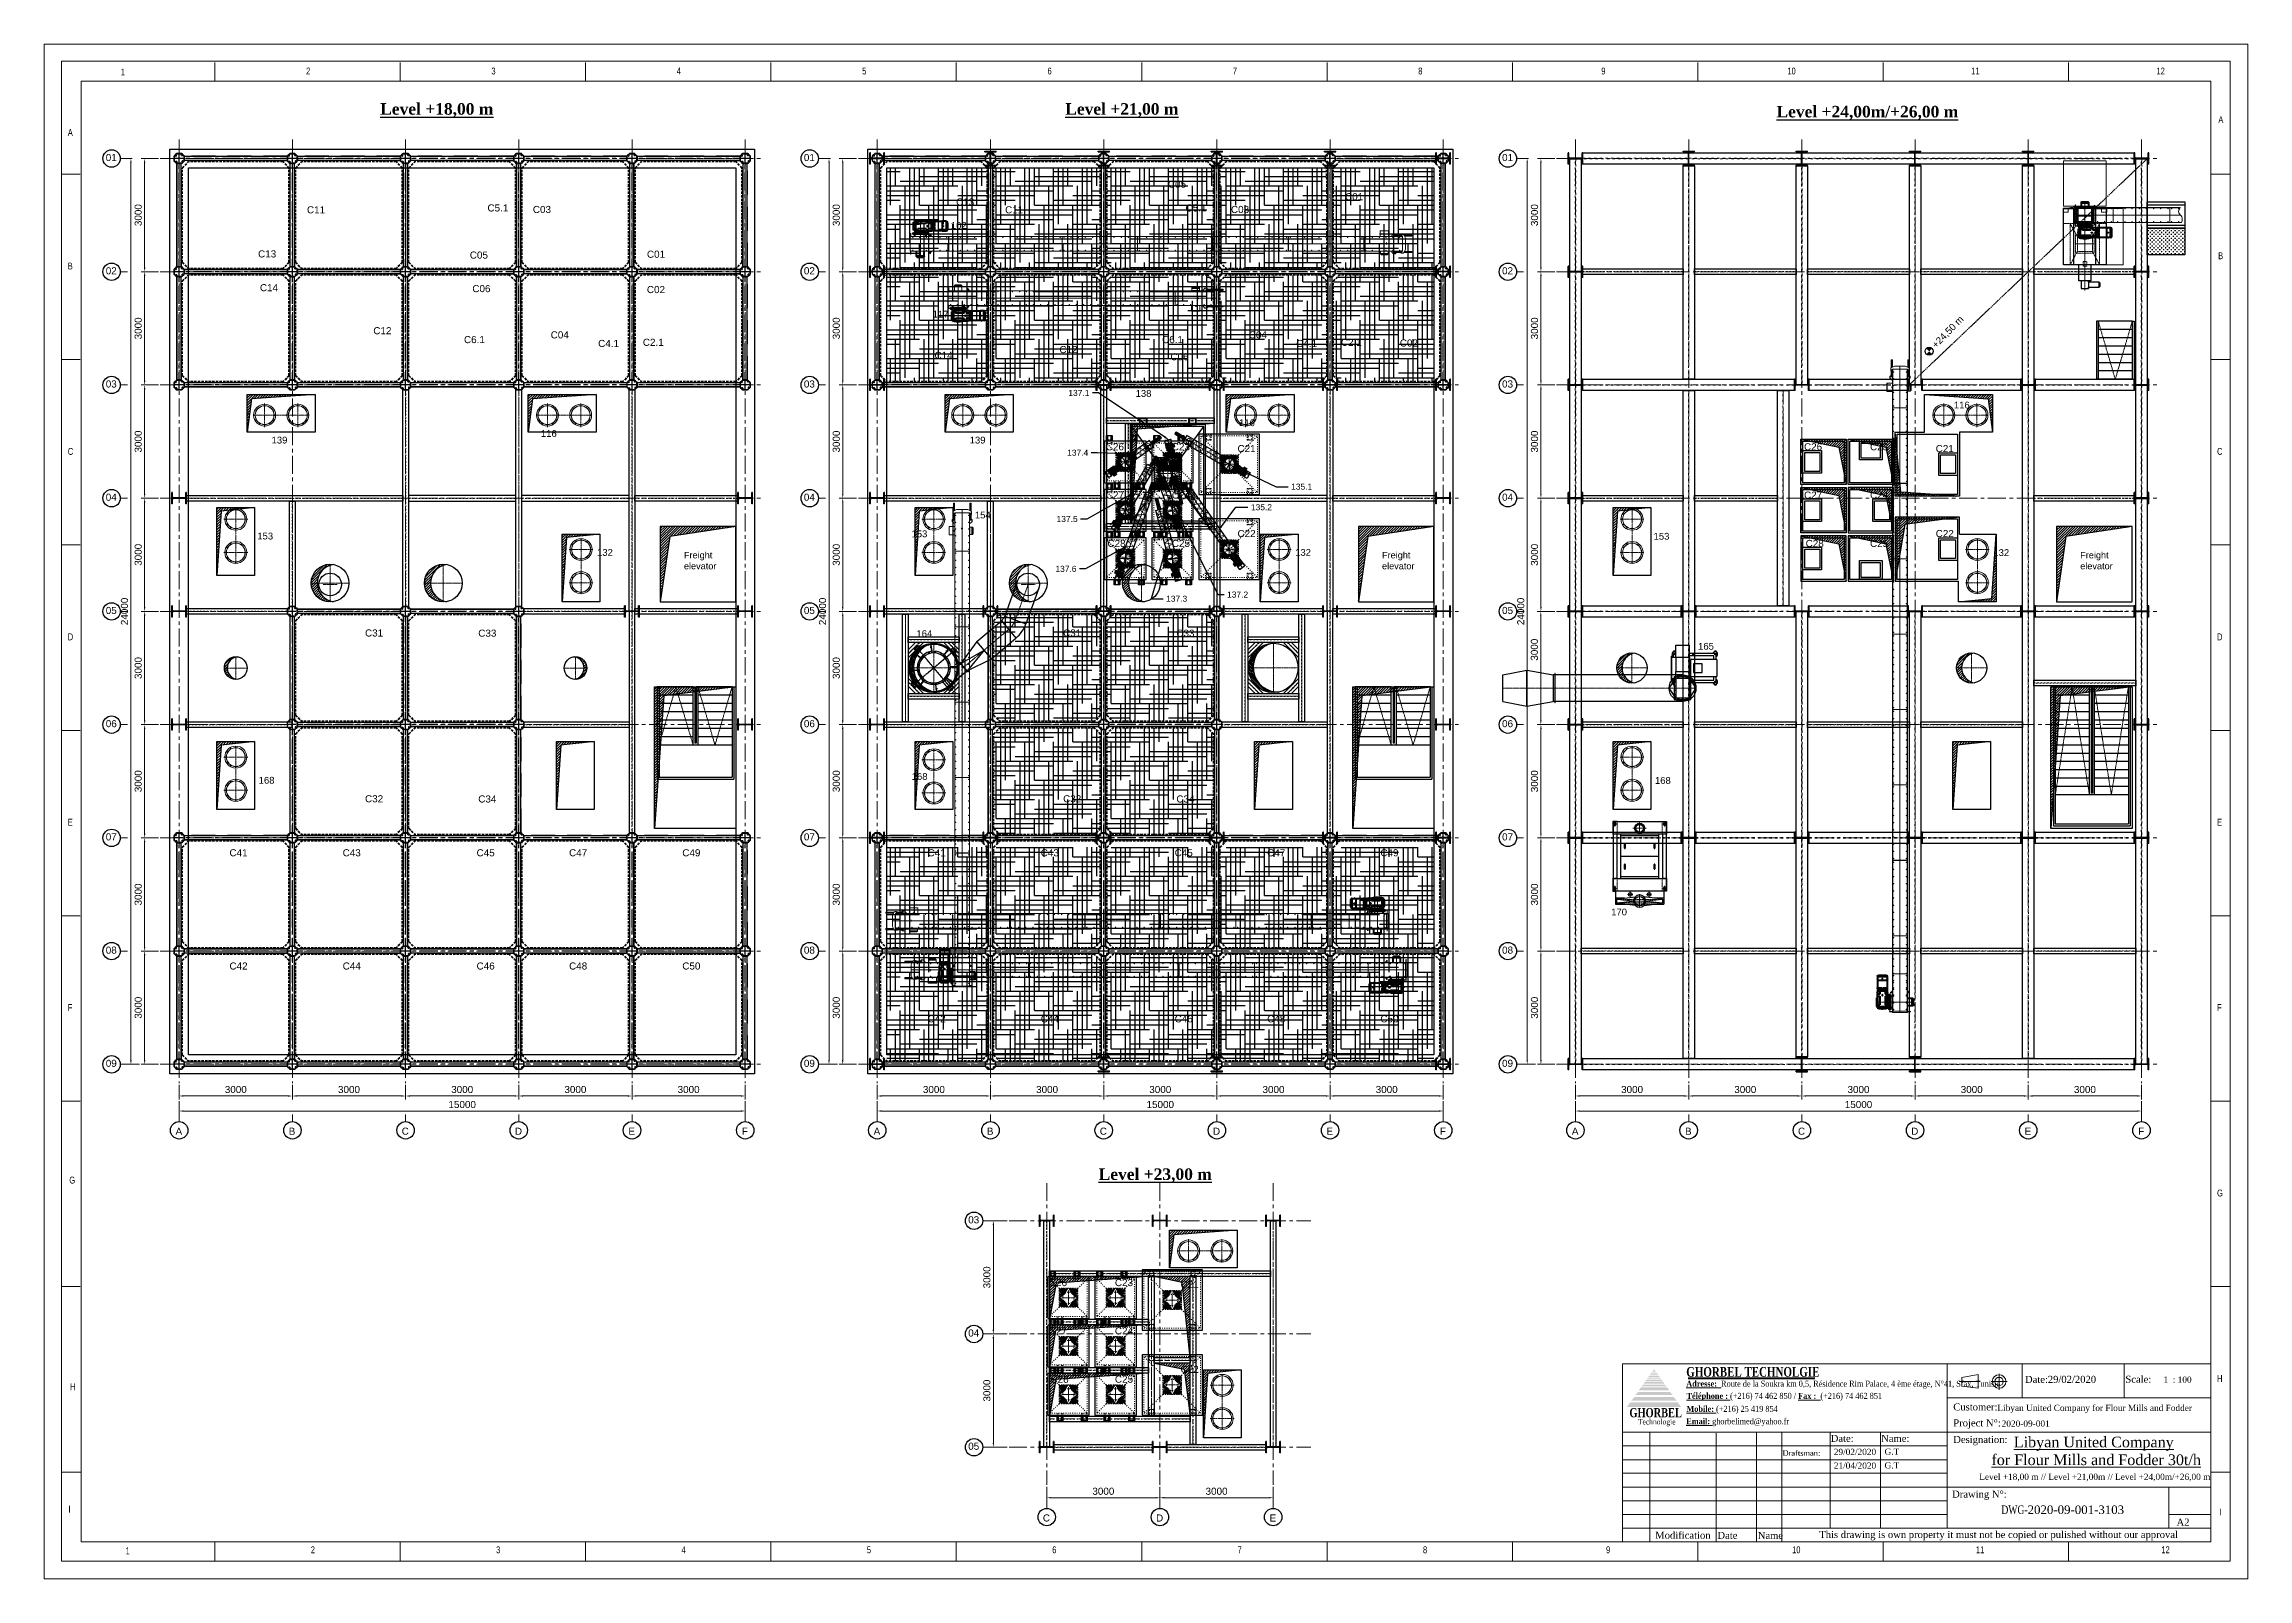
# Model space of a CAD drawing. Header units: millimetres. Extents: x 3220 to 226993, y 817 to 176024.
# Drawn here: x 3220 to 61623, y 54025 to 94691 of the extents above; entities that cross this region are included whole.
import ezdxf
from ezdxf import colors
from ezdxf.entities.mleader import LeaderData, LeaderLine
from ezdxf.math import Vec2, Vec3

# ---------------------------------------------------------------- set-up
doc = ezdxf.new("R2010")
doc.units = ezdxf.units.MM
for name, pattern in [('ACAD_ISO03W100', [30, 12, -18]), ('AXES', [50.8, 31.75, -6.35, 6.35, -6.35]), ('CENTER', [10.16, 6.35, -1.27, 1.27, -1.27]), ('CENTER2', [28.575, 19.05, -3.175, 3.175, -3.175]), ('center_short', [6.875, 4.75, -0.875, 0.375, -0.875]), ('CHAIN', [0.3543, 0.2362, -0.0295, 0.0591, -0.0295]), ('DASHED2', [9.525, 6.35, -3.175]), ('GEN3', [6.25, 4.75, -1.5]), ('HARTLIJN', [1, 0.84, -0.08, 0, -0.08]), ('HIDDEN', [9.525, 6.35, -3.175]), ('hidden_short', [3.125, 2.25, -0.875]), ('SLD-Solid', [0])]:
    doc.linetypes.add(name, pattern=pattern)
for name, color, linetype in [('3', 6, 'GEN3'), ('Cajetín', 7, 'Continuous'), ('CAPA MAGENTA', 6, 'Continuous'), ('cellule', 7, 'Continuous'), ('D3', 7, 'Continuous'), ('HARTLIJN', 1, 'HARTLIJN'), ('LIJN-025', 1, 'Continuous'), ('LIJN-035', 7, 'Continuous'), ('Repère', 76, 'Continuous'), ('SLD-0', 179, 'SLD-Solid'), ('STIPPELLIJN', 4, 'HIDDEN'), ('TB', 7, 'Continuous')]:
    doc.layers.add(name, color=color, linetype=linetype)
for name, color, linetype, lineweight in [('Axe', 1, 'AXES', 9), ('Cache', 3, 'ACAD_ISO03W100', 13), ('Gewinde(DIN)', 160, 'Continuous', 25), ('MACHINE-AXIS', 1, 'center_short', 18), ('MACHINE-HID', 4, 'hidden_short', 18), ('RAHMEN025', 7, 'Continuous', 50)]:
    doc.layers.add(name, color=color, linetype=linetype, lineweight=lineweight)
doc.layers.add('MACHINE-CLEARANCE', color=1, linetype='Continuous', lineweight=18, plot=False)
for name, color, linetype, lineweight, true_color in [('Mittelpunktmarkierung(DIN)', 7, 'Continuous', 25, 0x3f3f3f), ('Sichtbare Kanten(DIN)', 7, 'Continuous', 50, 0x3f3f3f), ('Sichtbare tangentiale Kanten(DIN)', 7, 'Continuous', 50, 0x3f3f3f)]:
    doc.layers.add(name, color=color, linetype=linetype, lineweight=lineweight, true_color=true_color)
doc.styles.add('ARIAL_BOLD', font='arial.ttf')
doc.styles.add('SLDTEXTSTYLE0', font='TXT', dxfattribs={"width": 0.75})
doc.styles.get("Standard").update_dxf_attribs({"font": 'arial.ttf'})
doc.dimstyles.new('ECHE 75', dxfattribs={"dimscale": 75, "dimtxt": 2.5, "dimasz": 1.5, "dimexe": 1.25, "dimexo": 0.625, "dimgap": 1, "dimtad": 1, "dimdec": 0, "dimtxsty": 'ARIAL_BOLD', "dimcen": 2.5, "dimclrd": 4, "dimclre": 4, "dimclrt": 6, "dimadec": 0, "dimazin": 0, "dimtfac": 1, "dimtdec": 0, "dimtmove": 0, "dimatfit": 3, "dimfxl": 1, "dimlwd": 13, "dimlwe": 13, "dimarcsym": 0})

msp = doc.modelspace()

# ---------------------------------------------------------------- texts
at = {"attachment_point": 1}
for s, width, insert, char_height in [('{\\fTimes New Roman|b1|i0|c0|p18;\\LLevel +18,00 m}', 5027.93, (12126.9, 93126), 306.141), ('{\\fTimes New Roman|b1|i0|c0|p18;\\LLevel +21,00 m}', 5027.93, (30281.3, 93126), 306.141), ('{\\fTimes New Roman|b1|i0|c0|p18;\\LLevel +24,00m/+26,00 m}', 5027.93, (49129.5, 93054.8), 306.141), ('{\\fTimes New Roman|b1|i0|c0|p18;\\LLevel +23,00 m}', 5027.93, (31166.7, 64901.1), 306.141), ('{\\fTimes New Roman|b0|i0|c0|p18;29/02/2020}', 24.32, (56319.5, 59405.7), 186.035), ('{\\fTimes New Roman|b0|i0|c0|p18;1  : 100}', 2025.777, (59384.2, 59387.9), 163.275), ('{\\fTimes New Roman|b0|i0|c0|p18;Libyan United Company for Flour Mills and Fodder }', 6997.352, (54983.8, 58638.6), 163.275), ('{\\fTimes New Roman|b0|i0|c0|p18;2020-09-001}', 3387.535, (55097.1, 58222.3), 163.275), ('{\\fTimes New Roman|b0|i0|c0|p18;29/02/2020}', 24.32, (50648.3, 57472.7), 163.275), ('{\\fTimes New Roman|b0|i0|c0|p18;G.T}', 24.32, (51993.5, 57478.3), 163.275), ('{\\fTimes New Roman|b0|i0|c0|p18;21/04/2020}', 24.32, (50648.3, 57108.4), 163.275), ('{\\fTimes New Roman|b0|i0|c0|p18;G.T}', 24.32, (51993.5, 57113.9), 163.275)]:
    msp.add_mtext_dynamic_manual_height_columns(s, width=width, gutter_width=17.5, heights=[0], dxfattribs=dict(at, insert=insert, char_height=char_height))
at = {"char_height": 187.5, "attachment_point": 5, "style": 'ARIAL_BOLD'}
for s, insert in [('01', (5000.3, 91683.9)), ('01', (23500.3, 91683.9)), ('01', (42002.9, 91683.9)), ('02', (5000.3, 88683.9)), ('02', (23500.3, 88683.9)), ('02', (42002.9, 88683.9)), ('03', (5000.3, 85683.9)), ('03', (23500.3, 85683.9)), ('03', (42002.9, 85683.9)), ('04', (5000.3, 82683.9)), ('04', (23500.3, 82683.9)), ('04', (42002.9, 82683.9)), ('05', (5000.3, 79683.9)), ('05', (23500.3, 79683.9)), ('05', (42002.9, 79683.9)), ('06', (5000.3, 76683.9)), ('06', (23500.3, 76683.9)), ('06', (42002.9, 76683.9)), ('07', (5000.3, 73683.9)), ('07', (23500.3, 73683.9)), ('07', (42002.9, 73683.9)), ('08', (5000.3, 70683.9)), ('08', (23500.3, 70683.9)), ('08', (42002.9, 70683.9)), ('09', (5000.3, 67683.9)), ('09', (23500.3, 67683.9)), ('09', (42002.9, 67683.9)), ('A', (6791.2, 65886.1)), ('B', (9791.2, 65886.1)), ('C', (12791.2, 65886.1)), ('D', (15791.2, 65886.1)), ('E', (18791.2, 65886.1)), ('F', (21791.2, 65886.1)), ('A', (25291.2, 65886.1)), ('B', (28291.2, 65886.1)), ('C', (31291.2, 65886.1)), ('D', (34291.2, 65886.1)), ('E', (37291.2, 65886.1)), ('F', (40291.2, 65886.1)), ('A', (43793.7, 65886.1)), ('B', (46793.7, 65886.1)), ('C', (49793.7, 65886.1)), ('D', (52793.7, 65886.1)), ('E', (55793.7, 65886.1)), ('F', (58793.7, 65886.1)), ('03', (27855.6, 63538.7)), ('04', (27855.6, 60538.7)), ('05', (27855.6, 57538.7)), ('C', (29782.5, 55638.7)), ('D', (32782.5, 55638.7)), ('E', (35782.5, 55638.7))]:
    msp.add_mtext(s, dxfattribs=dict(at, insert=insert))
at = {"color": 30, "char_height": 187.5, "attachment_point": 5, "style": 'ARIAL_BOLD'}
for s, insert in [('C13', (27630.4, 90508.3)), ('C05', (33242.4, 90978.1)), ('C01', (37936.5, 90646.2)), ('C11', (10427.1, 90298.4)), ('C5.1', (15245.7, 90348)), ('C03', (16413, 90308)), ('C11', (28927.1, 90298.4)), ('C5.1', (33745.7, 90348)), ('C03', (34913, 90308)), ('C13', (9130.4, 89130.1)), ('C05', (14742.4, 89099.9)), ('C01', (19436.5, 89121.6)), ('C14', (9180.3, 88235.9)), ('C06', (14809, 88211)), ('C02', (19435.3, 88185.1)), ('C12', (12184.8, 87095.5)), ('C04', (16885.6, 86984.7)), ('C04', (35385.6, 86984.7)), ('C6.1', (14624.2, 86859.6)), ('C4.1', (18179.2, 86758)), ('C2.1', (19364.2, 86788.3)), ('C14', (27057.8, 86443.1)), ('C12', (30367.4, 86595.5)), ('C6.1', (33124.2, 86859.6)), ('C06', (33309, 86405.3)), ('C4.1', (36679.2, 86758)), ('C2.1', (37864.2, 86788.3)), ('C02', (39387.9, 86770.3)), ('C26', (31597.1, 84019.7)), ('C23', (33346.2, 84019.7)), ('C26', (50099.6, 84019.7)), ('C23', (51848.8, 84019.7)), ('C21', (35086.4, 83971.6)), ('C21', (53589, 83971.6)), ('C27', (31597.1, 82739.7)), ('C24', (33346.2, 82739.7)), ('C27', (50099.6, 82739.7)), ('C24', (51848.8, 82739.7)), ('C22', (35086.4, 81721.6)), ('C22', (53589, 81721.6)), ('C28', (31640, 81459.7)), ('C25', (33346.2, 81459.7)), ('C28', (50142.5, 81459.7)), ('C25', (51848.8, 81459.7)), ('C33', (14966.1, 79081.4)), ('C33', (33466.1, 79081.4)), ('C34', (14966.1, 74688.5)), ('C34', (33466.1, 74688.5)), ('C26', (30088.5, 61874.5)), ('C23', (31837.6, 61874.5)), ('C21', (33577.8, 61826.5)), ('C27', (30088.5, 60594.5)), ('C24', (31837.6, 60594.5)), ('C22', (33577.8, 59576.5)), ('C28', (30131.4, 59314.5)), ('C25', (31837.6, 59314.5))]:
    msp.add_mtext(s, dxfattribs=dict(at, insert=insert))
at = {"color": 30, "char_height": 187.5, "width": 453.658, "attachment_point": 5, "style": 'ARIAL_BOLD'}
for s, insert in [('C31', (11965, 79086.9)), ('C31', (30465, 79086.9)), ('C32', (11965, 74694)), ('C32', (30465, 74694)), ('C41', (8372.7, 73263.1)), ('C43', (11372.7, 73263.1)), ('C45', (14921.3, 73263.1)), ('C47', (17372.7, 73263.1)), ('C49', (20372.7, 73263.1)), ('C41', (26872.7, 73263.1)), ('C43', (29872.7, 73263.1)), ('C45', (33421.3, 73263.1)), ('C47', (35872.7, 73263.1)), ('C49', (38872.7, 73263.1)), ('C42', (8372.7, 70263.1)), ('C44', (11372.7, 70263.1)), ('C46', (14921.3, 70263.1)), ('C48', (17372.7, 70263.1)), ('C50', (20372.7, 70263.1)), ('C42', (26872.7, 68863.1)), ('C44', (29872.7, 68863.1)), ('C46', (33421.3, 68863.1)), ('C48', (35872.7, 68863.1)), ('C50', (38872.7, 68863.1))]:
    msp.add_mtext(s, dxfattribs=dict(at, insert=insert))
at = {"linetype": 'Continuous', "lineweight": 18, "insert": (54441.4, 57792.9), "char_height": 282.158, "width": 6086.128, "attachment_point": 1, "style": 'SLDTEXTSTYLE0'}
msp.add_mtext('\\pi977.23;{\\fTimes New Roman|b0|i0|c0|p18;\\W1;\\LLibyan United Company\\P\\pi278.55; for Flour Mills and Fodder 30t/h}', dxfattribs=at)
at = {"color": 6, "insert": (54441, 56811.9), "char_height": 163.275, "attachment_point": 1}
msp.add_mtext_dynamic_manual_height_columns('{\\fTimes New Roman|b0|i0|c0|p18; Level +18,00 m // Level +21,00m // Level +24,00m/+26,00 m}', width=8095.526, gutter_width=17.5, heights=[0], dxfattribs=at)
at = {"color": 0, "linetype": 'Continuous', "lineweight": 18, "insert": (55089, 55970.3), "char_height": 225.726, "width": 5435.338, "attachment_point": 1, "style": 'SLDTEXTSTYLE0'}
msp.add_mtext('{\\fTimes New Roman|b0|i0|c0|p18;DWG-\\W1;\\C256;2020-09-001-3103}', dxfattribs=at)
at = {"layer": 'Repère', "char_height": 180, "attachment_point": 1}
for s, insert in [('102', (27249.7, 89975.5)), ('117', (26767.8, 87625.1)), ('138', (32146.2, 85523.8)), ('116', (34886, 84747.7)), ('116', (53830.4, 85216.3)), ('139', (9248.3, 84288.3)), ('116', (16386, 84464.2)), ('139', (27748.3, 84288.3)), ('153', (26207, 81804.4)), ('154', (27886.5, 82303.7)), ('153', (8870.1, 81745.7)), ('132', (17873.4, 81312.5)), ('132', (36373.4, 81312.5)), ('153', (45872.6, 81740.2)), ('132', (54876, 81307)), ('164', (26337.9, 79161.2)), ('165', (47052.4, 78825.5)), ('168', (26212.5, 75375.1)), ('168', (8906.4, 75275.2)), ('168', (45908.9, 75269.7)), ('170', (44748.1, 71784.2))]:
    msp.add_mtext_dynamic_manual_height_columns(s, width=631.382, gutter_width=12.5, heights=[0], dxfattribs=dict(at, insert=insert))

# ---------------------------------------------------------------- blocks, each defined once
blk = doc.blocks.new('*D482')
at = {"color": 4, "lineweight": 13, "transparency": 16777216}
for p, q in [((6800, 67112), (6800, 66727)), ((6913, 66820), (9688, 66820)), ((9800, 67112), (9800, 66727))]:
    blk.add_line(p, q, dxfattribs=at)
at = {"color": 4, "transparency": 16777216}
for points in [[(6913, 66839), (6913, 66802), (6800, 66820)], [(9688, 66839), (9688, 66802), (9800, 66820)]]:
    blk.add_solid(points, dxfattribs=at)
at = {"layer": 'Defpoints', "color": 0, "transparency": 16777216}
for p in [(6800, 67159), (9800, 67159), (9800, 66820)]:
    blk.add_point(p, dxfattribs=at)
at = {"color": 6, "transparency": 16777216, "insert": (8300, 66991), "char_height": 187.5, "attachment_point": 5, "style": 'ARIAL_BOLD'}
blk.add_mtext('3000', dxfattribs=at)
blk = doc.blocks.new('*D483')
at = {"color": 4, "lineweight": 13, "transparency": 16777216}
for p, q in [((9800, 67112), (9800, 66727)), ((9913, 66820), (12688, 66820)), ((12800, 67112), (12800, 66727))]:
    blk.add_line(p, q, dxfattribs=at)
at = {"color": 4, "transparency": 16777216}
for points in [[(9913, 66839), (9913, 66802), (9800, 66820)], [(12688, 66839), (12688, 66802), (12800, 66820)]]:
    blk.add_solid(points, dxfattribs=at)
at = {"layer": 'Defpoints', "color": 0, "transparency": 16777216}
for p in [(9800, 67159), (12800, 67159), (12800, 66820)]:
    blk.add_point(p, dxfattribs=at)
at = {"color": 6, "transparency": 16777216, "insert": (11300, 66991), "char_height": 187.5, "attachment_point": 5, "style": 'ARIAL_BOLD'}
blk.add_mtext('3000', dxfattribs=at)
blk = doc.blocks.new('*D484')
at = {"color": 4, "lineweight": 13, "transparency": 16777216}
for p, q in [((12800, 67112), (12800, 66727)), ((12913, 66820), (15688, 66820)), ((15800, 67112), (15800, 66727))]:
    blk.add_line(p, q, dxfattribs=at)
at = {"color": 4, "transparency": 16777216}
for points in [[(12913, 66839), (12913, 66802), (12800, 66820)], [(15688, 66839), (15688, 66802), (15800, 66820)]]:
    blk.add_solid(points, dxfattribs=at)
at = {"layer": 'Defpoints', "color": 0, "transparency": 16777216}
for p in [(12800, 67159), (15800, 67159), (15800, 66820)]:
    blk.add_point(p, dxfattribs=at)
at = {"color": 6, "transparency": 16777216, "insert": (14300, 66991), "char_height": 187.5, "attachment_point": 5, "style": 'ARIAL_BOLD'}
blk.add_mtext('3000', dxfattribs=at)
blk = doc.blocks.new('*D485')
at = {"color": 4, "lineweight": 13, "transparency": 16777216}
for p, q in [((15800, 67112), (15800, 66727)), ((15913, 66820), (18688, 66820)), ((18800, 67112), (18800, 66727))]:
    blk.add_line(p, q, dxfattribs=at)
at = {"color": 4, "transparency": 16777216}
for points in [[(15913, 66839), (15913, 66802), (15800, 66820)], [(18688, 66839), (18688, 66802), (18800, 66820)]]:
    blk.add_solid(points, dxfattribs=at)
at = {"layer": 'Defpoints', "color": 0, "transparency": 16777216}
for p in [(15800, 67159), (18800, 67159), (18800, 66820)]:
    blk.add_point(p, dxfattribs=at)
at = {"color": 6, "transparency": 16777216, "insert": (17300, 66991), "char_height": 187.5, "attachment_point": 5, "style": 'ARIAL_BOLD'}
blk.add_mtext('3000', dxfattribs=at)
blk = doc.blocks.new('*D486')
at = {"color": 4, "lineweight": 13, "transparency": 16777216}
for p, q in [((18800, 67112), (18800, 66727)), ((18913, 66820), (21688, 66820)), ((21800, 67112), (21800, 66727))]:
    blk.add_line(p, q, dxfattribs=at)
at = {"color": 4, "transparency": 16777216}
for points in [[(18913, 66839), (18913, 66802), (18800, 66820)], [(21688, 66839), (21688, 66802), (21800, 66820)]]:
    blk.add_solid(points, dxfattribs=at)
at = {"layer": 'Defpoints', "color": 0, "transparency": 16777216}
for p in [(18800, 67159), (21800, 67159), (21800, 66820)]:
    blk.add_point(p, dxfattribs=at)
at = {"color": 6, "transparency": 16777216, "insert": (20300, 66991), "char_height": 187.5, "attachment_point": 5, "style": 'ARIAL_BOLD'}
blk.add_mtext('3000', dxfattribs=at)
blk = doc.blocks.new('*D487')
at = {"color": 4, "lineweight": 13, "transparency": 16777216}
for p, q in [((6253, 91659), (5791, 91659)), ((5885, 91547), (5885, 88772)), ((6253, 88659), (5791, 88659))]:
    blk.add_line(p, q, dxfattribs=at)
at = {"color": 4, "transparency": 16777216}
for points in [[(5866, 91547), (5904, 91547), (5885, 91659)], [(5866, 88772), (5904, 88772), (5885, 88659)]]:
    blk.add_solid(points, dxfattribs=at)
at = {"layer": 'Defpoints', "color": 0, "transparency": 16777216}
for p in [(6300, 91659), (5885, 88659), (6300, 88659)]:
    blk.add_point(p, dxfattribs=at)
at = {"color": 6, "transparency": 16777216, "insert": (5714, 90159), "char_height": 187.5, "attachment_point": 5, "rotation": 90, "style": 'ARIAL_BOLD'}
blk.add_mtext('3000', dxfattribs=at)
blk = doc.blocks.new('*D488')
at = {"color": 4, "lineweight": 13, "transparency": 16777216}
for p, q in [((6253, 88659), (5791, 88659)), ((5885, 88547), (5885, 85772)), ((6253, 85659), (5791, 85659))]:
    blk.add_line(p, q, dxfattribs=at)
at = {"color": 4, "transparency": 16777216}
for points in [[(5866, 88547), (5904, 88547), (5885, 88659)], [(5866, 85772), (5904, 85772), (5885, 85659)]]:
    blk.add_solid(points, dxfattribs=at)
at = {"layer": 'Defpoints', "color": 0, "transparency": 16777216}
for p in [(6300, 88659), (5885, 85659), (6300, 85659)]:
    blk.add_point(p, dxfattribs=at)
at = {"color": 6, "transparency": 16777216, "insert": (5714, 87159), "char_height": 187.5, "attachment_point": 5, "rotation": 90, "style": 'ARIAL_BOLD'}
blk.add_mtext('3000', dxfattribs=at)
blk = doc.blocks.new('*D489')
at = {"color": 4, "lineweight": 13, "transparency": 16777216}
for p, q in [((6253, 85659), (5791, 85659)), ((5885, 85547), (5885, 82772)), ((6253, 82659), (5791, 82659))]:
    blk.add_line(p, q, dxfattribs=at)
at = {"color": 4, "transparency": 16777216}
for points in [[(5866, 85547), (5904, 85547), (5885, 85659)], [(5866, 82772), (5904, 82772), (5885, 82659)]]:
    blk.add_solid(points, dxfattribs=at)
at = {"layer": 'Defpoints', "color": 0, "transparency": 16777216}
for p in [(6300, 85659), (5885, 82659), (6300, 82659)]:
    blk.add_point(p, dxfattribs=at)
at = {"color": 6, "transparency": 16777216, "insert": (5714, 84159), "char_height": 187.5, "attachment_point": 5, "rotation": 90, "style": 'ARIAL_BOLD'}
blk.add_mtext('3000', dxfattribs=at)
blk = doc.blocks.new('*D490')
at = {"color": 4, "lineweight": 13, "transparency": 16777216}
for p, q in [((6253, 82659), (5791, 82659)), ((5885, 82547), (5885, 79772)), ((6253, 79659), (5791, 79659))]:
    blk.add_line(p, q, dxfattribs=at)
at = {"color": 4, "transparency": 16777216}
for points in [[(5866, 82547), (5904, 82547), (5885, 82659)], [(5866, 79772), (5904, 79772), (5885, 79659)]]:
    blk.add_solid(points, dxfattribs=at)
at = {"layer": 'Defpoints', "color": 0, "transparency": 16777216}
for p in [(6300, 82659), (5885, 79659), (6300, 79659)]:
    blk.add_point(p, dxfattribs=at)
at = {"color": 6, "transparency": 16777216, "insert": (5714, 81159), "char_height": 187.5, "attachment_point": 5, "rotation": 90, "style": 'ARIAL_BOLD'}
blk.add_mtext('3000', dxfattribs=at)
blk = doc.blocks.new('*D491')
at = {"color": 4, "lineweight": 13, "transparency": 16777216}
for p, q in [((6253, 79659), (5791, 79659)), ((5885, 79547), (5885, 76772)), ((6253, 76659), (5791, 76659))]:
    blk.add_line(p, q, dxfattribs=at)
at = {"color": 4, "transparency": 16777216}
for points in [[(5866, 79547), (5904, 79547), (5885, 79659)], [(5866, 76772), (5904, 76772), (5885, 76659)]]:
    blk.add_solid(points, dxfattribs=at)
at = {"layer": 'Defpoints', "color": 0, "transparency": 16777216}
for p in [(6300, 79659), (5885, 76659), (6300, 76659)]:
    blk.add_point(p, dxfattribs=at)
at = {"color": 6, "transparency": 16777216, "insert": (5714, 78159), "char_height": 187.5, "attachment_point": 5, "rotation": 90, "style": 'ARIAL_BOLD'}
blk.add_mtext('3000', dxfattribs=at)
blk = doc.blocks.new('*D492')
at = {"color": 4, "lineweight": 13, "transparency": 16777216}
for p, q in [((6253, 76659), (5791, 76659)), ((5885, 76547), (5885, 73772)), ((6253, 73659), (5791, 73659))]:
    blk.add_line(p, q, dxfattribs=at)
at = {"color": 4, "transparency": 16777216}
for points in [[(5866, 76547), (5904, 76547), (5885, 76659)], [(5866, 73772), (5904, 73772), (5885, 73659)]]:
    blk.add_solid(points, dxfattribs=at)
at = {"layer": 'Defpoints', "color": 0, "transparency": 16777216}
for p in [(6300, 76659), (5885, 73659), (6300, 73659)]:
    blk.add_point(p, dxfattribs=at)
at = {"color": 6, "transparency": 16777216, "insert": (5714, 75159), "char_height": 187.5, "attachment_point": 5, "rotation": 90, "style": 'ARIAL_BOLD'}
blk.add_mtext('3000', dxfattribs=at)
blk = doc.blocks.new('*D493')
at = {"color": 4, "lineweight": 13, "transparency": 16777216}
for p, q in [((6800, 66680), (6800, 66329)), ((21800, 66680), (21800, 66329)), ((6913, 66422), (21688, 66422))]:
    blk.add_line(p, q, dxfattribs=at)
at = {"color": 4, "transparency": 16777216}
for points in [[(6913, 66441), (6913, 66404), (6800, 66422)], [(21688, 66441), (21688, 66404), (21800, 66422)]]:
    blk.add_solid(points, dxfattribs=at)
at = {"layer": 'Defpoints', "color": 0, "transparency": 16777216}
for p in [(6800, 66727), (21800, 66727), (21800, 66422)]:
    blk.add_point(p, dxfattribs=at)
at = {"color": 6, "transparency": 16777216, "insert": (14300, 66593), "char_height": 187.5, "attachment_point": 5, "style": 'ARIAL_BOLD'}
blk.add_mtext('15000', dxfattribs=at)
blk = doc.blocks.new('*D494')
at = {"color": 4, "lineweight": 13, "transparency": 16777216}
for p, q in [((5557, 91659), (5427, 91659)), ((5521, 91547), (5521, 67772)), ((5744, 67659), (5427, 67659))]:
    blk.add_line(p, q, dxfattribs=at)
at = {"color": 4, "transparency": 16777216}
for points in [[(5502, 91547), (5540, 91547), (5521, 91659)], [(5502, 67772), (5540, 67772), (5521, 67659)]]:
    blk.add_solid(points, dxfattribs=at)
at = {"layer": 'Defpoints', "color": 0, "transparency": 16777216}
for p in [(5604, 91659), (5521, 67659), (5791, 67659)]:
    blk.add_point(p, dxfattribs=at)
at = {"color": 6, "transparency": 16777216, "insert": (5350, 79659), "char_height": 187.5, "attachment_point": 5, "rotation": 90, "style": 'ARIAL_BOLD'}
blk.add_mtext('24000', dxfattribs=at)
blk = doc.blocks.new('*D495')
at = {"color": 4, "lineweight": 13, "transparency": 16777216}
for p, q in [((6253, 73659), (5791, 73659)), ((5885, 73547), (5885, 70772)), ((6253, 70659), (5791, 70659))]:
    blk.add_line(p, q, dxfattribs=at)
at = {"color": 4, "transparency": 16777216}
for points in [[(5866, 73547), (5904, 73547), (5885, 73659)], [(5866, 70772), (5904, 70772), (5885, 70659)]]:
    blk.add_solid(points, dxfattribs=at)
at = {"layer": 'Defpoints', "color": 0, "transparency": 16777216}
for p in [(6300, 73659), (5885, 70659), (6300, 70659)]:
    blk.add_point(p, dxfattribs=at)
at = {"color": 6, "transparency": 16777216, "insert": (5714, 72159), "char_height": 187.5, "attachment_point": 5, "rotation": 90, "style": 'ARIAL_BOLD'}
blk.add_mtext('3000', dxfattribs=at)
blk = doc.blocks.new('*D496')
at = {"color": 4, "lineweight": 13, "transparency": 16777216}
for p, q in [((6253, 70659), (5791, 70659)), ((5885, 70547), (5885, 67772)), ((6253, 67659), (5791, 67659))]:
    blk.add_line(p, q, dxfattribs=at)
at = {"color": 4, "transparency": 16777216}
for points in [[(5866, 70547), (5904, 70547), (5885, 70659)], [(5866, 67772), (5904, 67772), (5885, 67659)]]:
    blk.add_solid(points, dxfattribs=at)
at = {"layer": 'Defpoints', "color": 0, "transparency": 16777216}
for p in [(6300, 70659), (5885, 67659), (6300, 67659)]:
    blk.add_point(p, dxfattribs=at)
at = {"color": 6, "transparency": 16777216, "insert": (5714, 69159), "char_height": 187.5, "attachment_point": 5, "rotation": 90, "style": 'ARIAL_BOLD'}
blk.add_mtext('3000', dxfattribs=at)
blk = doc.blocks.new('*D497')
at = {"color": 4, "lineweight": 13, "transparency": 16777216}
for p, q in [((25300, 67112), (25300, 66727)), ((25413, 66820), (28188, 66820)), ((28300, 67112), (28300, 66727))]:
    blk.add_line(p, q, dxfattribs=at)
at = {"color": 4, "transparency": 16777216}
for points in [[(25413, 66839), (25413, 66802), (25300, 66820)], [(28188, 66839), (28188, 66802), (28300, 66820)]]:
    blk.add_solid(points, dxfattribs=at)
at = {"layer": 'Defpoints', "color": 0, "transparency": 16777216}
for p in [(25300, 67159), (28300, 67159), (28300, 66820)]:
    blk.add_point(p, dxfattribs=at)
at = {"color": 6, "transparency": 16777216, "insert": (26800, 66991), "char_height": 187.5, "attachment_point": 5, "style": 'ARIAL_BOLD'}
blk.add_mtext('3000', dxfattribs=at)
blk = doc.blocks.new('*D498')
at = {"color": 4, "lineweight": 13, "transparency": 16777216}
for p, q in [((28300, 67112), (28300, 66727)), ((28413, 66820), (31188, 66820)), ((31300, 67112), (31300, 66727))]:
    blk.add_line(p, q, dxfattribs=at)
at = {"color": 4, "transparency": 16777216}
for points in [[(28413, 66839), (28413, 66802), (28300, 66820)], [(31188, 66839), (31188, 66802), (31300, 66820)]]:
    blk.add_solid(points, dxfattribs=at)
at = {"layer": 'Defpoints', "color": 0, "transparency": 16777216}
for p in [(28300, 67159), (31300, 67159), (31300, 66820)]:
    blk.add_point(p, dxfattribs=at)
at = {"color": 6, "transparency": 16777216, "insert": (29800, 66991), "char_height": 187.5, "attachment_point": 5, "style": 'ARIAL_BOLD'}
blk.add_mtext('3000', dxfattribs=at)
blk = doc.blocks.new('*D499')
at = {"color": 4, "lineweight": 13, "transparency": 16777216}
for p, q in [((31300, 67112), (31300, 66727)), ((31413, 66820), (34188, 66820)), ((34300, 67112), (34300, 66727))]:
    blk.add_line(p, q, dxfattribs=at)
at = {"color": 4, "transparency": 16777216}
for points in [[(31413, 66839), (31413, 66802), (31300, 66820)], [(34188, 66839), (34188, 66802), (34300, 66820)]]:
    blk.add_solid(points, dxfattribs=at)
at = {"layer": 'Defpoints', "color": 0, "transparency": 16777216}
for p in [(31300, 67159), (34300, 67159), (34300, 66820)]:
    blk.add_point(p, dxfattribs=at)
at = {"color": 6, "transparency": 16777216, "insert": (32800, 66991), "char_height": 187.5, "attachment_point": 5, "style": 'ARIAL_BOLD'}
blk.add_mtext('3000', dxfattribs=at)
blk = doc.blocks.new('*D500')
at = {"color": 4, "lineweight": 13, "transparency": 16777216}
for p, q in [((34300, 67112), (34300, 66727)), ((34413, 66820), (37188, 66820)), ((37300, 67112), (37300, 66727))]:
    blk.add_line(p, q, dxfattribs=at)
at = {"color": 4, "transparency": 16777216}
for points in [[(34413, 66839), (34413, 66802), (34300, 66820)], [(37188, 66839), (37188, 66802), (37300, 66820)]]:
    blk.add_solid(points, dxfattribs=at)
at = {"layer": 'Defpoints', "color": 0, "transparency": 16777216}
for p in [(34300, 67159), (37300, 67159), (37300, 66820)]:
    blk.add_point(p, dxfattribs=at)
at = {"color": 6, "transparency": 16777216, "insert": (35800, 66991), "char_height": 187.5, "attachment_point": 5, "style": 'ARIAL_BOLD'}
blk.add_mtext('3000', dxfattribs=at)
blk = doc.blocks.new('*D501')
at = {"color": 4, "lineweight": 13, "transparency": 16777216}
for p, q in [((37300, 67112), (37300, 66727)), ((37413, 66820), (40188, 66820)), ((40300, 67112), (40300, 66727))]:
    blk.add_line(p, q, dxfattribs=at)
at = {"color": 4, "transparency": 16777216}
for points in [[(37413, 66839), (37413, 66802), (37300, 66820)], [(40188, 66839), (40188, 66802), (40300, 66820)]]:
    blk.add_solid(points, dxfattribs=at)
at = {"layer": 'Defpoints', "color": 0, "transparency": 16777216}
for p in [(37300, 67159), (40300, 67159), (40300, 66820)]:
    blk.add_point(p, dxfattribs=at)
at = {"color": 6, "transparency": 16777216, "insert": (38800, 66991), "char_height": 187.5, "attachment_point": 5, "style": 'ARIAL_BOLD'}
blk.add_mtext('3000', dxfattribs=at)
blk = doc.blocks.new('*D502')
at = {"color": 4, "lineweight": 13, "transparency": 16777216}
for p, q in [((24753, 91659), (24291, 91659)), ((24385, 91547), (24385, 88772)), ((24753, 88659), (24291, 88659))]:
    blk.add_line(p, q, dxfattribs=at)
at = {"color": 4, "transparency": 16777216}
for points in [[(24366, 91547), (24404, 91547), (24385, 91659)], [(24366, 88772), (24404, 88772), (24385, 88659)]]:
    blk.add_solid(points, dxfattribs=at)
at = {"layer": 'Defpoints', "color": 0, "transparency": 16777216}
for p in [(24800, 91659), (24385, 88659), (24800, 88659)]:
    blk.add_point(p, dxfattribs=at)
at = {"color": 6, "transparency": 16777216, "insert": (24214, 90159), "char_height": 187.5, "attachment_point": 5, "rotation": 90, "style": 'ARIAL_BOLD'}
blk.add_mtext('3000', dxfattribs=at)
blk = doc.blocks.new('*D503')
at = {"color": 4, "lineweight": 13, "transparency": 16777216}
for p, q in [((24753, 88659), (24291, 88659)), ((24385, 88547), (24385, 85772)), ((24753, 85659), (24291, 85659))]:
    blk.add_line(p, q, dxfattribs=at)
at = {"color": 4, "transparency": 16777216}
for points in [[(24366, 88547), (24404, 88547), (24385, 88659)], [(24366, 85772), (24404, 85772), (24385, 85659)]]:
    blk.add_solid(points, dxfattribs=at)
at = {"layer": 'Defpoints', "color": 0, "transparency": 16777216}
for p in [(24800, 88659), (24385, 85659), (24800, 85659)]:
    blk.add_point(p, dxfattribs=at)
at = {"color": 6, "transparency": 16777216, "insert": (24214, 87159), "char_height": 187.5, "attachment_point": 5, "rotation": 90, "style": 'ARIAL_BOLD'}
blk.add_mtext('3000', dxfattribs=at)
blk = doc.blocks.new('*D504')
at = {"color": 4, "lineweight": 13, "transparency": 16777216}
for p, q in [((24753, 85659), (24291, 85659)), ((24385, 85547), (24385, 82772)), ((24753, 82659), (24291, 82659))]:
    blk.add_line(p, q, dxfattribs=at)
at = {"color": 4, "transparency": 16777216}
for points in [[(24366, 85547), (24404, 85547), (24385, 85659)], [(24366, 82772), (24404, 82772), (24385, 82659)]]:
    blk.add_solid(points, dxfattribs=at)
at = {"layer": 'Defpoints', "color": 0, "transparency": 16777216}
for p in [(24800, 85659), (24385, 82659), (24800, 82659)]:
    blk.add_point(p, dxfattribs=at)
at = {"color": 6, "transparency": 16777216, "insert": (24214, 84159), "char_height": 187.5, "attachment_point": 5, "rotation": 90, "style": 'ARIAL_BOLD'}
blk.add_mtext('3000', dxfattribs=at)
blk = doc.blocks.new('*D505')
at = {"color": 4, "lineweight": 13, "transparency": 16777216}
for p, q in [((24753, 82659), (24291, 82659)), ((24385, 82547), (24385, 79772)), ((24753, 79659), (24291, 79659))]:
    blk.add_line(p, q, dxfattribs=at)
at = {"color": 4, "transparency": 16777216}
for points in [[(24366, 82547), (24404, 82547), (24385, 82659)], [(24366, 79772), (24404, 79772), (24385, 79659)]]:
    blk.add_solid(points, dxfattribs=at)
at = {"layer": 'Defpoints', "color": 0, "transparency": 16777216}
for p in [(24800, 82659), (24385, 79659), (24800, 79659)]:
    blk.add_point(p, dxfattribs=at)
at = {"color": 6, "transparency": 16777216, "insert": (24214, 81159), "char_height": 187.5, "attachment_point": 5, "rotation": 90, "style": 'ARIAL_BOLD'}
blk.add_mtext('3000', dxfattribs=at)
blk = doc.blocks.new('*D506')
at = {"color": 4, "lineweight": 13, "transparency": 16777216}
for p, q in [((24753, 79659), (24291, 79659)), ((24385, 79547), (24385, 76772)), ((24753, 76659), (24291, 76659))]:
    blk.add_line(p, q, dxfattribs=at)
at = {"color": 4, "transparency": 16777216}
for points in [[(24366, 79547), (24404, 79547), (24385, 79659)], [(24366, 76772), (24404, 76772), (24385, 76659)]]:
    blk.add_solid(points, dxfattribs=at)
at = {"layer": 'Defpoints', "color": 0, "transparency": 16777216}
for p in [(24800, 79659), (24385, 76659), (24800, 76659)]:
    blk.add_point(p, dxfattribs=at)
at = {"color": 6, "transparency": 16777216, "insert": (24214, 78159), "char_height": 187.5, "attachment_point": 5, "rotation": 90, "style": 'ARIAL_BOLD'}
blk.add_mtext('3000', dxfattribs=at)
blk = doc.blocks.new('*D507')
at = {"color": 4, "lineweight": 13, "transparency": 16777216}
for p, q in [((24753, 76659), (24291, 76659)), ((24385, 76547), (24385, 73772)), ((24753, 73659), (24291, 73659))]:
    blk.add_line(p, q, dxfattribs=at)
at = {"color": 4, "transparency": 16777216}
for points in [[(24366, 76547), (24404, 76547), (24385, 76659)], [(24366, 73772), (24404, 73772), (24385, 73659)]]:
    blk.add_solid(points, dxfattribs=at)
at = {"layer": 'Defpoints', "color": 0, "transparency": 16777216}
for p in [(24800, 76659), (24385, 73659), (24800, 73659)]:
    blk.add_point(p, dxfattribs=at)
at = {"color": 6, "transparency": 16777216, "insert": (24214, 75159), "char_height": 187.5, "attachment_point": 5, "rotation": 90, "style": 'ARIAL_BOLD'}
blk.add_mtext('3000', dxfattribs=at)
blk = doc.blocks.new('*D508')
at = {"color": 4, "lineweight": 13, "transparency": 16777216}
for p, q in [((25300, 66680), (25300, 66329)), ((40300, 66680), (40300, 66329)), ((25413, 66422), (40188, 66422))]:
    blk.add_line(p, q, dxfattribs=at)
at = {"color": 4, "transparency": 16777216}
for points in [[(25413, 66441), (25413, 66404), (25300, 66422)], [(40188, 66441), (40188, 66404), (40300, 66422)]]:
    blk.add_solid(points, dxfattribs=at)
at = {"layer": 'Defpoints', "color": 0, "transparency": 16777216}
for p in [(25300, 66727), (40300, 66727), (40300, 66422)]:
    blk.add_point(p, dxfattribs=at)
at = {"color": 6, "transparency": 16777216, "insert": (32800, 66593), "char_height": 187.5, "attachment_point": 5, "style": 'ARIAL_BOLD'}
blk.add_mtext('15000', dxfattribs=at)
blk = doc.blocks.new('*D509')
at = {"color": 4, "lineweight": 13, "transparency": 16777216}
for p, q in [((24057, 91659), (23927, 91659)), ((24021, 91547), (24021, 67772)), ((24244, 67659), (23927, 67659))]:
    blk.add_line(p, q, dxfattribs=at)
at = {"color": 4, "transparency": 16777216}
for points in [[(24002, 91547), (24040, 91547), (24021, 91659)], [(24002, 67772), (24040, 67772), (24021, 67659)]]:
    blk.add_solid(points, dxfattribs=at)
at = {"layer": 'Defpoints', "color": 0, "transparency": 16777216}
for p in [(24104, 91659), (24021, 67659), (24291, 67659)]:
    blk.add_point(p, dxfattribs=at)
at = {"color": 6, "transparency": 16777216, "insert": (23850, 79659), "char_height": 187.5, "attachment_point": 5, "rotation": 90, "style": 'ARIAL_BOLD'}
blk.add_mtext('24000', dxfattribs=at)
blk = doc.blocks.new('*D510')
at = {"color": 4, "lineweight": 13, "transparency": 16777216}
for p, q in [((24753, 73659), (24291, 73659)), ((24385, 73547), (24385, 70772)), ((24753, 70659), (24291, 70659))]:
    blk.add_line(p, q, dxfattribs=at)
at = {"color": 4, "transparency": 16777216}
for points in [[(24366, 73547), (24404, 73547), (24385, 73659)], [(24366, 70772), (24404, 70772), (24385, 70659)]]:
    blk.add_solid(points, dxfattribs=at)
at = {"layer": 'Defpoints', "color": 0, "transparency": 16777216}
for p in [(24800, 73659), (24385, 70659), (24800, 70659)]:
    blk.add_point(p, dxfattribs=at)
at = {"color": 6, "transparency": 16777216, "insert": (24214, 72159), "char_height": 187.5, "attachment_point": 5, "rotation": 90, "style": 'ARIAL_BOLD'}
blk.add_mtext('3000', dxfattribs=at)
blk = doc.blocks.new('*D511')
at = {"color": 4, "lineweight": 13, "transparency": 16777216}
for p, q in [((24753, 70659), (24291, 70659)), ((24385, 70547), (24385, 67772)), ((24753, 67659), (24291, 67659))]:
    blk.add_line(p, q, dxfattribs=at)
at = {"color": 4, "transparency": 16777216}
for points in [[(24366, 70547), (24404, 70547), (24385, 70659)], [(24366, 67772), (24404, 67772), (24385, 67659)]]:
    blk.add_solid(points, dxfattribs=at)
at = {"layer": 'Defpoints', "color": 0, "transparency": 16777216}
for p in [(24800, 70659), (24385, 67659), (24800, 67659)]:
    blk.add_point(p, dxfattribs=at)
at = {"color": 6, "transparency": 16777216, "insert": (24214, 69159), "char_height": 187.5, "attachment_point": 5, "rotation": 90, "style": 'ARIAL_BOLD'}
blk.add_mtext('3000', dxfattribs=at)
blk = doc.blocks.new('*D512')
at = {"color": 4, "lineweight": 13, "transparency": 16777216}
for p, q in [((43803, 67112), (43803, 66727)), ((43915, 66820), (46690, 66820)), ((46803, 67112), (46803, 66727))]:
    blk.add_line(p, q, dxfattribs=at)
at = {"color": 4, "transparency": 16777216}
for points in [[(43915, 66839), (43915, 66802), (43803, 66820)], [(46690, 66839), (46690, 66802), (46803, 66820)]]:
    blk.add_solid(points, dxfattribs=at)
at = {"layer": 'Defpoints', "color": 0, "transparency": 16777216}
for p in [(43803, 67159), (46803, 67159), (46803, 66820)]:
    blk.add_point(p, dxfattribs=at)
at = {"color": 6, "transparency": 16777216, "insert": (45303, 66991), "char_height": 187.5, "attachment_point": 5, "style": 'ARIAL_BOLD'}
blk.add_mtext('3000', dxfattribs=at)
blk = doc.blocks.new('*D513')
at = {"color": 4, "lineweight": 13, "transparency": 16777216}
for p, q in [((46803, 67112), (46803, 66727)), ((46915, 66820), (49690, 66820)), ((49803, 67112), (49803, 66727))]:
    blk.add_line(p, q, dxfattribs=at)
at = {"color": 4, "transparency": 16777216}
for points in [[(46915, 66839), (46915, 66802), (46803, 66820)], [(49690, 66839), (49690, 66802), (49803, 66820)]]:
    blk.add_solid(points, dxfattribs=at)
at = {"layer": 'Defpoints', "color": 0, "transparency": 16777216}
for p in [(46803, 67159), (49803, 67159), (49803, 66820)]:
    blk.add_point(p, dxfattribs=at)
at = {"color": 6, "transparency": 16777216, "insert": (48303, 66991), "char_height": 187.5, "attachment_point": 5, "style": 'ARIAL_BOLD'}
blk.add_mtext('3000', dxfattribs=at)
blk = doc.blocks.new('*D514')
at = {"color": 4, "lineweight": 13, "transparency": 16777216}
for p, q in [((49803, 67112), (49803, 66727)), ((49915, 66820), (52690, 66820)), ((52803, 67112), (52803, 66727))]:
    blk.add_line(p, q, dxfattribs=at)
at = {"color": 4, "transparency": 16777216}
for points in [[(49915, 66839), (49915, 66802), (49803, 66820)], [(52690, 66839), (52690, 66802), (52803, 66820)]]:
    blk.add_solid(points, dxfattribs=at)
at = {"layer": 'Defpoints', "color": 0, "transparency": 16777216}
for p in [(49803, 67159), (52803, 67159), (52803, 66820)]:
    blk.add_point(p, dxfattribs=at)
at = {"color": 6, "transparency": 16777216, "insert": (51303, 66991), "char_height": 187.5, "attachment_point": 5, "style": 'ARIAL_BOLD'}
blk.add_mtext('3000', dxfattribs=at)
blk = doc.blocks.new('*D515')
at = {"color": 4, "lineweight": 13, "transparency": 16777216}
for p, q in [((52803, 67112), (52803, 66727)), ((52915, 66820), (55690, 66820)), ((55803, 67112), (55803, 66727))]:
    blk.add_line(p, q, dxfattribs=at)
at = {"color": 4, "transparency": 16777216}
for points in [[(52915, 66839), (52915, 66802), (52803, 66820)], [(55690, 66839), (55690, 66802), (55803, 66820)]]:
    blk.add_solid(points, dxfattribs=at)
at = {"layer": 'Defpoints', "color": 0, "transparency": 16777216}
for p in [(52803, 67159), (55803, 67159), (55803, 66820)]:
    blk.add_point(p, dxfattribs=at)
at = {"color": 6, "transparency": 16777216, "insert": (54303, 66991), "char_height": 187.5, "attachment_point": 5, "style": 'ARIAL_BOLD'}
blk.add_mtext('3000', dxfattribs=at)
blk = doc.blocks.new('*D516')
at = {"color": 4, "lineweight": 13, "transparency": 16777216}
for p, q in [((55803, 67112), (55803, 66727)), ((55915, 66820), (58690, 66820)), ((58803, 67112), (58803, 66727))]:
    blk.add_line(p, q, dxfattribs=at)
at = {"color": 4, "transparency": 16777216}
for points in [[(55915, 66839), (55915, 66802), (55803, 66820)], [(58690, 66839), (58690, 66802), (58803, 66820)]]:
    blk.add_solid(points, dxfattribs=at)
at = {"layer": 'Defpoints', "color": 0, "transparency": 16777216}
for p in [(55803, 67159), (58803, 67159), (58803, 66820)]:
    blk.add_point(p, dxfattribs=at)
at = {"color": 6, "transparency": 16777216, "insert": (57303, 66991), "char_height": 187.5, "attachment_point": 5, "style": 'ARIAL_BOLD'}
blk.add_mtext('3000', dxfattribs=at)
blk = doc.blocks.new('*D517')
at = {"color": 4, "lineweight": 13, "transparency": 16777216}
for p, q in [((43256, 91659), (42794, 91659)), ((42887, 91547), (42887, 88772)), ((43256, 88659), (42794, 88659))]:
    blk.add_line(p, q, dxfattribs=at)
at = {"color": 4, "transparency": 16777216}
for points in [[(42869, 91547), (42906, 91547), (42887, 91659)], [(42869, 88772), (42906, 88772), (42887, 88659)]]:
    blk.add_solid(points, dxfattribs=at)
at = {"layer": 'Defpoints', "color": 0, "transparency": 16777216}
for p in [(43303, 91659), (42887, 88659), (43303, 88659)]:
    blk.add_point(p, dxfattribs=at)
at = {"color": 6, "transparency": 16777216, "insert": (42717, 90159), "char_height": 187.5, "attachment_point": 5, "rotation": 90, "style": 'ARIAL_BOLD'}
blk.add_mtext('3000', dxfattribs=at)
blk = doc.blocks.new('*D518')
at = {"color": 4, "lineweight": 13, "transparency": 16777216}
for p, q in [((43256, 88659), (42794, 88659)), ((42887, 88547), (42887, 85772)), ((43256, 85659), (42794, 85659))]:
    blk.add_line(p, q, dxfattribs=at)
at = {"color": 4, "transparency": 16777216}
for points in [[(42869, 88547), (42906, 88547), (42887, 88659)], [(42869, 85772), (42906, 85772), (42887, 85659)]]:
    blk.add_solid(points, dxfattribs=at)
at = {"layer": 'Defpoints', "color": 0, "transparency": 16777216}
for p in [(43303, 88659), (42887, 85659), (43303, 85659)]:
    blk.add_point(p, dxfattribs=at)
at = {"color": 6, "transparency": 16777216, "insert": (42717, 87159), "char_height": 187.5, "attachment_point": 5, "rotation": 90, "style": 'ARIAL_BOLD'}
blk.add_mtext('3000', dxfattribs=at)
blk = doc.blocks.new('*D519')
at = {"color": 4, "lineweight": 13, "transparency": 16777216}
for p, q in [((43256, 85659), (42794, 85659)), ((42887, 85547), (42887, 82772)), ((43256, 82659), (42794, 82659))]:
    blk.add_line(p, q, dxfattribs=at)
at = {"color": 4, "transparency": 16777216}
for points in [[(42869, 85547), (42906, 85547), (42887, 85659)], [(42869, 82772), (42906, 82772), (42887, 82659)]]:
    blk.add_solid(points, dxfattribs=at)
at = {"layer": 'Defpoints', "color": 0, "transparency": 16777216}
for p in [(43303, 85659), (42887, 82659), (43303, 82659)]:
    blk.add_point(p, dxfattribs=at)
at = {"color": 6, "transparency": 16777216, "insert": (42717, 84159), "char_height": 187.5, "attachment_point": 5, "rotation": 90, "style": 'ARIAL_BOLD'}
blk.add_mtext('3000', dxfattribs=at)
blk = doc.blocks.new('*D520')
at = {"color": 4, "lineweight": 13, "transparency": 16777216}
for p, q in [((43256, 82659), (42794, 82659)), ((42887, 82547), (42887, 79772)), ((43256, 79659), (42794, 79659))]:
    blk.add_line(p, q, dxfattribs=at)
at = {"color": 4, "transparency": 16777216}
for points in [[(42869, 82547), (42906, 82547), (42887, 82659)], [(42869, 79772), (42906, 79772), (42887, 79659)]]:
    blk.add_solid(points, dxfattribs=at)
at = {"layer": 'Defpoints', "color": 0, "transparency": 16777216}
for p in [(43303, 82659), (42887, 79659), (43303, 79659)]:
    blk.add_point(p, dxfattribs=at)
at = {"color": 6, "transparency": 16777216, "insert": (42717, 81159), "char_height": 187.5, "attachment_point": 5, "rotation": 90, "style": 'ARIAL_BOLD'}
blk.add_mtext('3000', dxfattribs=at)
blk = doc.blocks.new('*D521')
at = {"color": 4, "lineweight": 13, "transparency": 16777216}
for p, q in [((43256, 79659), (42791, 79659)), ((42884, 79547), (42884, 76772)), ((43256, 76659), (42791, 76659))]:
    blk.add_line(p, q, dxfattribs=at)
at = {"color": 4, "transparency": 16777216}
for points in [[(42866, 79547), (42903, 79547), (42884, 79659)], [(42866, 76772), (42903, 76772), (42884, 76659)]]:
    blk.add_solid(points, dxfattribs=at)
at = {"layer": 'Defpoints', "color": 0, "transparency": 16777216}
for p in [(43303, 79659), (42884, 76659), (43303, 76659)]:
    blk.add_point(p, dxfattribs=at)
at = {"color": 6, "transparency": 16777216, "insert": (42714, 78645), "char_height": 187.5, "attachment_point": 5, "rotation": 90, "style": 'ARIAL_BOLD'}
blk.add_mtext('3000', dxfattribs=at)
blk = doc.blocks.new('*D522')
at = {"color": 4, "lineweight": 13, "transparency": 16777216}
for p, q in [((43256, 76659), (42794, 76659)), ((42887, 76547), (42887, 73772)), ((43256, 73659), (42794, 73659))]:
    blk.add_line(p, q, dxfattribs=at)
at = {"color": 4, "transparency": 16777216}
for points in [[(42869, 76547), (42906, 76547), (42887, 76659)], [(42869, 73772), (42906, 73772), (42887, 73659)]]:
    blk.add_solid(points, dxfattribs=at)
at = {"layer": 'Defpoints', "color": 0, "transparency": 16777216}
for p in [(43303, 76659), (42887, 73659), (43303, 73659)]:
    blk.add_point(p, dxfattribs=at)
at = {"color": 6, "transparency": 16777216, "insert": (42717, 75159), "char_height": 187.5, "attachment_point": 5, "rotation": 90, "style": 'ARIAL_BOLD'}
blk.add_mtext('3000', dxfattribs=at)
blk = doc.blocks.new('*D523')
at = {"color": 4, "lineweight": 13, "transparency": 16777216}
for p, q in [((43803, 66680), (43803, 66329)), ((58803, 66680), (58803, 66329)), ((43915, 66422), (58690, 66422))]:
    blk.add_line(p, q, dxfattribs=at)
at = {"color": 4, "transparency": 16777216}
for points in [[(43915, 66441), (43915, 66404), (43803, 66422)], [(58690, 66441), (58690, 66404), (58803, 66422)]]:
    blk.add_solid(points, dxfattribs=at)
at = {"layer": 'Defpoints', "color": 0, "transparency": 16777216}
for p in [(43803, 66727), (58803, 66727), (58803, 66422)]:
    blk.add_point(p, dxfattribs=at)
at = {"color": 6, "transparency": 16777216, "insert": (51303, 66593), "char_height": 187.5, "attachment_point": 5, "style": 'ARIAL_BOLD'}
blk.add_mtext('15000', dxfattribs=at)
blk = doc.blocks.new('*D524')
at = {"color": 4, "lineweight": 13, "transparency": 16777216}
for p, q in [((42559, 91659), (42430, 91659)), ((42523, 91547), (42523, 67772)), ((42747, 67659), (42430, 67659))]:
    blk.add_line(p, q, dxfattribs=at)
at = {"color": 4, "transparency": 16777216}
for points in [[(42505, 91547), (42542, 91547), (42523, 91659)], [(42505, 67772), (42542, 67772), (42523, 67659)]]:
    blk.add_solid(points, dxfattribs=at)
at = {"layer": 'Defpoints', "color": 0, "transparency": 16777216}
for p in [(42606, 91659), (42523, 67659), (42794, 67659)]:
    blk.add_point(p, dxfattribs=at)
at = {"color": 6, "transparency": 16777216, "insert": (42353, 79659), "char_height": 187.5, "attachment_point": 5, "rotation": 90, "style": 'ARIAL_BOLD'}
blk.add_mtext('24000', dxfattribs=at)
blk = doc.blocks.new('*D525')
at = {"color": 4, "lineweight": 13, "transparency": 16777216}
for p, q in [((43256, 73659), (42794, 73659)), ((42887, 73547), (42887, 70772)), ((43256, 70659), (42794, 70659))]:
    blk.add_line(p, q, dxfattribs=at)
at = {"color": 4, "transparency": 16777216}
for points in [[(42869, 73547), (42906, 73547), (42887, 73659)], [(42869, 70772), (42906, 70772), (42887, 70659)]]:
    blk.add_solid(points, dxfattribs=at)
at = {"layer": 'Defpoints', "color": 0, "transparency": 16777216}
for p in [(43303, 73659), (42887, 70659), (43303, 70659)]:
    blk.add_point(p, dxfattribs=at)
at = {"color": 6, "transparency": 16777216, "insert": (42717, 72159), "char_height": 187.5, "attachment_point": 5, "rotation": 90, "style": 'ARIAL_BOLD'}
blk.add_mtext('3000', dxfattribs=at)
blk = doc.blocks.new('*D526')
at = {"color": 4, "lineweight": 13, "transparency": 16777216}
for p, q in [((43256, 70659), (42794, 70659)), ((42887, 70547), (42887, 67772)), ((43256, 67659), (42794, 67659))]:
    blk.add_line(p, q, dxfattribs=at)
at = {"color": 4, "transparency": 16777216}
for points in [[(42869, 70547), (42906, 70547), (42887, 70659)], [(42869, 67772), (42906, 67772), (42887, 67659)]]:
    blk.add_solid(points, dxfattribs=at)
at = {"layer": 'Defpoints', "color": 0, "transparency": 16777216}
for p in [(43303, 70659), (42887, 67659), (43303, 67659)]:
    blk.add_point(p, dxfattribs=at)
at = {"color": 6, "transparency": 16777216, "insert": (42717, 69159), "char_height": 187.5, "attachment_point": 5, "rotation": 90, "style": 'ARIAL_BOLD'}
blk.add_mtext('3000', dxfattribs=at)
blk = doc.blocks.new("SYST7ME D'AXE")
at = {"layer": 'Axe', "ltscale": 15}
for p, q in [((0, 18500), (0, -6500)), ((3000, 18500), (3000, -6500)), ((6000, 18500), (6000, -6500)), ((9000, 18500), (9000, -6500)), ((12000, 18500), (12000, -6500)), ((15000, 18500), (15000, -6500)), ((-500, 18000), (15500, 18000)), ((-500, 15000), (15500, 15000)), ((-500, 12000), (15500, 12000)), ((-500, 9000), (15500, 9000)), ((-500, 6000), (15500, 6000)), ((-500, 3000), (15500, 3000)), ((-500, 0), (15500, 0)), ((-500, -3000), (15500, -3000)), ((-500, -6000), (15500, -6000))]:
    blk.add_line(p, q, dxfattribs=at)
blk = doc.blocks.new('palplanche')
at = {"color": 1, "linetype": 'CENTER', "ltscale": 75}
for p, q in [((642, 2500), (-2632, 2500)), ((-2500, 2633), (-2500, -632)), ((500, 2633), (500, -632)), ((641, -500), (-2632, -500))]:
    blk.add_line(p, q, dxfattribs=at)
at = {"color": 0, "linetype": 'HIDDEN', "ltscale": 100}
for p, q in [((-2593, 2419), (-2598, 2419)), ((-2587, 2432), (-2592, 2432)), ((-2581, 2594), (-2581, 2599)), ((-2568, 2588), (-2568, 2593)), ((-2559, 2369), (-2559, -367)), ((-2439, 2369), (-2439, -367)), ((-2431, 2413), (-2431, 2408)), ((-2418, 2407), (-2418, 2402)), ((-2412, 2569), (-2407, 2569)), ((-2406, 2582), (-2401, 2582)), ((369, 2560), (-2367, 2560)), ((369, 2440), (-2367, 2440)), ((407, 2419), (402, 2419)), ((413, 2432), (408, 2432)), ((419, 2594), (419, 2599)), ((432, 2588), (432, 2593)), ((441, 2369), (439, -367)), ((561, 2369), (559, -367)), ((569, 2413), (569, 2408)), ((582, 2407), (582, 2402)), ((588, 2569), (593, 2569)), ((594, 2582), (599, 2582)), ((-2593, -581), (-2598, -581)), ((-2587, -568), (-2592, -568)), ((-2581, -406), (-2581, -401)), ((-2568, -412), (-2568, -407)), ((-2412, -431), (-2407, -431)), ((-2406, -418), (-2401, -418)), ((367, -440), (-2367, -440)), ((367, -560), (-2367, -560)), ((405, -581), (401, -581)), ((411, -568), (407, -568)), ((418, -406), (418, -401)), ((431, -412), (431, -407)), ((587, -431), (592, -431)), ((593, -418), (598, -418)), ((-2431, -587), (-2431, -592)), ((-2418, -593), (-2418, -598)), ((567, -587), (567, -592)), ((581, -593), (581, -598))]:
    blk.add_line(p, q, dxfattribs=at)
at = {"color": 4, "linetype": 'ByBlock'}
for p, q in [((-2565, 2367), (-2502, 2367)), ((362, 2439), (435, 2367)), ((435, 2367), (498, 2367))]:
    blk.add_line(p, q, dxfattribs=at)
at = {"color": 0, "linetype": 'HIDDEN', "ltscale": 100}
for points in [[(-2581, 2594), (-2569, 2594, -1), (-2569, 2587), (-2584, 2587, -0.198912), (-2587, 2589), (-2591, 2592, 0.414214), (-2605, 2592), (-2629, 2569, 0.198912), (-2631, 2562), (-2631, 2441, 0.198912), (-2629, 2434), (-2606, 2411, 0.414214), (-2592, 2411), (-2590, 2413, 0.198912), (-2587, 2420), (-2587, 2432)], [(-2581, 2599), (-2569, 2599, -1), (-2569, 2582), (-2584, 2582, -0.198912), (-2591, 2585), (-2595, 2589, 0.414214), (-2601, 2589), (-2625, 2565, 0.198912), (-2627, 2562), (-2627, 2441, 0.198912), (-2625, 2437), (-2602, 2414, 0.414214), (-2595, 2414), (-2593, 2416, 0.198912), (-2592, 2420), (-2592, 2432)], [(-2598, 2419), (-2598, 2431, -1), (-2581, 2431), (-2581, 2416, -0.198912), (-2584, 2409), (-2588, 2405, 0.414214), (-2588, 2399), (-2564, 2375, 0.198912), (-2561, 2373), (-2439, 2373, 0.198912), (-2436, 2375), (-2413, 2398, 0.414214), (-2413, 2405), (-2415, 2407, 0.198912), (-2419, 2408), (-2431, 2408)], [(-2593, 2419), (-2593, 2431, -1), (-2586, 2431), (-2586, 2416, -0.198912), (-2587, 2413), (-2591, 2409, 0.414214), (-2591, 2395), (-2567, 2371, 0.198912), (-2561, 2369), (-2439, 2369, 0.198912), (-2433, 2371), (-2410, 2394, 0.414214), (-2410, 2408), (-2412, 2410, 0.198912), (-2419, 2413), (-2431, 2413)], [(-2406, 2582), (-2406, 2570, -1), (-2413, 2570), (-2413, 2585, -0.198912), (-2411, 2589), (-2408, 2592, 0.414214), (-2408, 2606), (-2431, 2630, 0.198912), (-2438, 2633), (-2559, 2633, 0.198912), (-2566, 2630), (-2589, 2607, 0.414214), (-2589, 2593), (-2587, 2591, 0.198912), (-2580, 2588), (-2568, 2588)], [(-2401, 2582), (-2401, 2570, -1), (-2418, 2570), (-2418, 2585, -0.198912), (-2415, 2592), (-2411, 2596, 0.414214), (-2411, 2603), (-2435, 2626, 0.198912), (-2438, 2628), (-2559, 2628, 0.198912), (-2563, 2626), (-2586, 2603, 0.414214), (-2586, 2597), (-2584, 2595, 0.198912), (-2580, 2593), (-2568, 2593)], [(-2418, 2402), (-2430, 2402, -1), (-2430, 2419), (-2415, 2419, -0.198912), (-2408, 2416), (-2404, 2412, 0.414214), (-2397, 2412), (-2374, 2436, 0.198912), (-2372, 2439), (-2372, 2561, 0.198912), (-2374, 2564), (-2397, 2587, 0.414214), (-2403, 2587), (-2405, 2585, 0.198912), (-2407, 2581), (-2407, 2569)], [(-2418, 2407), (-2430, 2407, -1), (-2430, 2414), (-2415, 2414, -0.198912), (-2411, 2413), (-2408, 2409, 0.414214), (-2394, 2409), (-2370, 2433, 0.198912), (-2367, 2439), (-2367, 2561, 0.198912), (-2370, 2567), (-2393, 2590, 0.414214), (-2407, 2590), (-2409, 2588, 0.198912), (-2412, 2581), (-2412, 2569)], [(419, 2594), (431, 2594, -1), (431, 2587), (416, 2587, -0.198912), (413, 2589), (409, 2592, 0.414214), (395, 2592), (371, 2569, 0.198912), (369, 2562), (369, 2441, 0.198912), (371, 2434), (394, 2411, 0.414214), (408, 2411), (410, 2413, 0.198912), (413, 2420), (413, 2432)], [(419, 2599), (431, 2599, -1), (431, 2582), (416, 2582, -0.198912), (409, 2585), (405, 2589, 0.414214), (399, 2589), (375, 2565, 0.198912), (373, 2562), (373, 2441, 0.198912), (375, 2437), (398, 2414, 0.414214), (404, 2414), (407, 2416, 0.198912), (408, 2420), (408, 2432)], [(402, 2419), (402, 2431, -1), (419, 2431), (419, 2416, -0.198912), (416, 2409), (412, 2405, 0.414214), (412, 2399), (436, 2375, 0.198912), (439, 2373), (561, 2373, 0.198912), (564, 2375), (587, 2398, 0.414214), (587, 2405), (585, 2407, 0.198912), (581, 2408), (569, 2408)], [(407, 2419), (407, 2431, -1), (414, 2431), (414, 2416, -0.198912), (413, 2413), (409, 2409, 0.414214), (409, 2395), (433, 2371, 0.198912), (439, 2369), (561, 2369, 0.198912), (567, 2371), (590, 2394, 0.414214), (590, 2408), (588, 2410, 0.198912), (581, 2413), (569, 2413)], [(594, 2582), (594, 2570, -1), (587, 2570), (587, 2585, -0.198912), (588, 2589), (592, 2592, 0.414214), (592, 2606), (569, 2630, 0.198912), (562, 2633), (441, 2633, 0.198912), (434, 2630), (411, 2607, 0.414214), (411, 2593), (413, 2591, 0.198912), (420, 2588), (432, 2588)], [(599, 2582), (599, 2570, -1), (582, 2570), (582, 2585, -0.198912), (585, 2592), (589, 2596, 0.414214), (589, 2603), (565, 2626, 0.198912), (562, 2628), (441, 2628, 0.198912), (437, 2626), (414, 2603, 0.414214), (414, 2597), (416, 2595, 0.198912), (420, 2593), (432, 2593)], [(582, 2402), (570, 2402, -1), (570, 2419), (585, 2419, -0.198912), (592, 2416), (596, 2412, 0.414214), (603, 2412), (626, 2436, 0.198912), (628, 2439), (628, 2561, 0.198912), (626, 2564), (603, 2587, 0.414214), (597, 2587), (594, 2585, 0.198912), (593, 2581), (593, 2569)], [(582, 2407), (570, 2407, -1), (570, 2414), (585, 2414, -0.198912), (589, 2413), (592, 2409, 0.414214), (606, 2409), (630, 2433, 0.198912), (633, 2439), (633, 2561, 0.198912), (630, 2567), (607, 2590, 0.414214), (593, 2590), (591, 2588, 0.198912), (588, 2581), (588, 2569)], [(-2581, -406), (-2569, -406, -1), (-2569, -413), (-2584, -413, -0.198912), (-2587, -411), (-2591, -408, 0.414214), (-2605, -408), (-2629, -431, 0.198912), (-2631, -438), (-2631, -559, 0.198912), (-2629, -566), (-2606, -589, 0.414214), (-2592, -589), (-2590, -587, 0.198912), (-2587, -580), (-2587, -568)], [(-2581, -401), (-2569, -401, -1), (-2569, -418), (-2584, -418, -0.198912), (-2591, -415), (-2595, -411, 0.414214), (-2601, -411), (-2625, -435, 0.198912), (-2627, -438), (-2627, -559, 0.198912), (-2625, -563), (-2602, -586, 0.414214), (-2595, -586), (-2593, -584, 0.198912), (-2592, -580), (-2592, -568)], [(-2598, -581), (-2598, -569, -1), (-2581, -569), (-2581, -584, -0.198912), (-2584, -591), (-2588, -595, 0.414214), (-2588, -601), (-2564, -625, 0.198912), (-2561, -627), (-2439, -627, 0.198912), (-2436, -625), (-2413, -602, 0.414214), (-2413, -595), (-2415, -593, 0.198912), (-2419, -592), (-2431, -592)], [(-2593, -581), (-2593, -569, -1), (-2586, -569), (-2586, -584, -0.198912), (-2587, -587), (-2591, -591, 0.414214), (-2591, -605), (-2567, -629, 0.198912), (-2561, -631), (-2439, -631, 0.198912), (-2433, -629), (-2410, -606, 0.414214), (-2410, -592), (-2412, -590, 0.198912), (-2419, -587), (-2431, -587)], [(-2406, -418), (-2406, -430, -1), (-2413, -430), (-2413, -415, -0.198912), (-2411, -411), (-2408, -408, 0.414214), (-2408, -394), (-2431, -370, 0.198912), (-2438, -367), (-2559, -367, 0.198912), (-2566, -370), (-2589, -393, 0.414214), (-2589, -407), (-2587, -409, 0.198912), (-2580, -412), (-2568, -412)], [(-2401, -418), (-2401, -430, -1), (-2418, -430), (-2418, -415, -0.198912), (-2415, -408), (-2411, -404, 0.414214), (-2411, -397), (-2435, -374, 0.198912), (-2438, -372), (-2559, -372, 0.198912), (-2563, -374), (-2586, -397, 0.414214), (-2586, -403), (-2584, -405, 0.198912), (-2580, -407), (-2568, -407)], [(-2418, -598), (-2430, -598, -1), (-2430, -581), (-2415, -581, -0.198912), (-2408, -584), (-2404, -588, 0.414214), (-2397, -588), (-2374, -564, 0.198912), (-2372, -561), (-2372, -439, 0.198912), (-2374, -436), (-2397, -413, 0.414214), (-2403, -413), (-2405, -415, 0.198912), (-2407, -419), (-2407, -431)], [(-2418, -593), (-2430, -593, -1), (-2430, -586), (-2415, -586, -0.198912), (-2411, -587), (-2408, -591, 0.414214), (-2394, -591), (-2370, -567, 0.198912), (-2367, -561), (-2367, -439, 0.198912), (-2370, -433), (-2393, -410, 0.414214), (-2407, -410), (-2409, -412, 0.198912), (-2412, -419), (-2412, -431)], [(418, -406), (430, -406, -1), (430, -413), (414, -413, -0.198912), (411, -411), (407, -408, 0.414214), (394, -408), (370, -431, 0.198912), (367, -438), (367, -559, 0.198912), (370, -566), (393, -589, 0.414214), (406, -589), (409, -587, 0.198912), (411, -580), (411, -568)], [(418, -401), (430, -401, -1), (430, -418), (414, -418, -0.198912), (408, -415), (404, -411, 0.414214), (397, -411), (373, -435, 0.198912), (372, -438), (372, -559, 0.198912), (373, -563), (396, -586, 0.414214), (403, -586), (405, -584, 0.198912), (407, -580), (407, -568)], [(401, -581), (401, -569, -1), (417, -569), (417, -584, -0.198912), (415, -591), (411, -595, 0.414214), (411, -601), (434, -625, 0.198912), (438, -627), (559, -627, 0.198912), (563, -625), (585, -602, 0.414214), (585, -595), (583, -593, 0.198912), (580, -592), (567, -592)], [(405, -581), (405, -569, -1), (413, -569), (413, -584, -0.198912), (411, -587), (407, -591, 0.414214), (407, -605), (431, -629, 0.198912), (438, -631), (559, -631, 0.198912), (566, -629), (589, -606, 0.414214), (589, -592), (587, -590, 0.198912), (580, -587), (567, -587)], [(593, -418), (593, -430, -1), (586, -430), (586, -415, -0.198912), (587, -411), (591, -408, 0.414214), (591, -394), (567, -370, 0.198912), (560, -367), (439, -367, 0.198912), (432, -370), (409, -393, 0.414214), (409, -407), (412, -409, 0.198912), (418, -412), (431, -412)], [(598, -418), (598, -430, -1), (581, -430), (581, -415, -0.198912), (584, -408), (588, -404, 0.414214), (588, -397), (564, -374, 0.198912), (560, -372), (439, -372, 0.198912), (436, -374), (413, -397, 0.414214), (413, -403), (415, -405, 0.198912), (418, -407), (431, -407)], [(581, -598), (569, -598, -1), (569, -581), (584, -581, -0.198912), (591, -584), (594, -588, 0.414214), (601, -588), (625, -564, 0.198912), (626, -561), (626, -439, 0.198912), (625, -436), (602, -413, 0.414214), (595, -413), (593, -415, 0.198912), (592, -419), (592, -431)], [(581, -593), (569, -593, -1), (569, -586), (584, -586, -0.198912), (587, -587), (591, -591, 0.414214), (605, -591), (628, -567, 0.198912), (631, -561), (631, -439, 0.198912), (628, -433), (605, -410, 0.414214), (592, -410), (590, -412, 0.198912), (587, -419), (587, -431)]]:
    blk.add_lwpolyline(points, format="xyb", dxfattribs=at)
at = {"layer": '3', "linetype": 'HIDDEN', "ltscale": 10}
for p, q in [((-2418, 2256), (-2259, 2418)), ((-2410, 2247), (-2251, 2410)), ((-2259, 2418), (-2251, 2410)), ((249, 2422), (-2251, 2422)), ((-2251, 2410), (-2251, 2422)), ((249, 2410), (-2251, 2410)), ((249, 2410), (249, 2422)), ((259, 2418), (249, 2410)), ((410, 2247), (249, 2410)), ((418, 2256), (259, 2418)), ((-2422, 2247), (-2422, -247)), ((-2410, 2247), (-2422, 2247)), ((-2418, 2256), (-2410, 2247)), ((-2410, 2247), (-2410, -247)), ((410, 2247), (409, -247)), ((418, 2256), (410, 2247)), ((410, 2247), (422, 2247)), ((422, 2247), (421, -247)), ((-2410, -247), (-2422, -247)), ((-2418, -256), (-2410, -247)), ((-2418, -256), (-2259, -418)), ((-2410, -247), (-2251, -410)), ((-2259, -418), (-2251, -410)), ((249, -410), (-2251, -410)), ((-2251, -410), (-2251, -422)), ((249, -422), (-2251, -422)), ((409, -247), (249, -410)), ((258, -418), (249, -410)), ((249, -410), (249, -422)), ((417, -256), (258, -418)), ((417, -256), (409, -247)), ((409, -247), (421, -247))]:
    blk.add_line(p, q, dxfattribs=at)
at = {"layer": 'cellule', "color": 3}
for p, q in [((-2559, 2367), (-2559, -368)), ((-2556, 2367), (-2556, -368)), ((-2448, 2367), (-2448, -368)), ((-2445, 2367), (-2445, -368)), ((367, 2556), (-2370, 2556)), ((367, 2553), (-2370, 2553)), ((367, 2445), (-2370, 2445)), ((367, 2442), (-2370, 2442)), ((442, 2367), (442, -368)), ((445, 2367), (445, -368)), ((553, 2367), (553, -368)), ((556, 2367), (556, -368)), ((367, -443), (-2370, -443)), ((367, -446), (-2370, -446)), ((367, -554), (-2370, -554)), ((367, -557), (-2370, -557))]:
    blk.add_line(p, q, dxfattribs=at)
for points in [[(-2605, 2592, -0.414214), (-2593, 2592), (-2587, 2585, 0.198912), (-2584, 2584), (-2570, 2584, 1), (-2570, 2590), (-2580, 2590), (-2580, 2595), (-2570, 2595, -1), (-2570, 2579), (-2584, 2579, -0.198912), (-2590, 2582), (-2597, 2588, 0.414214), (-2602, 2588), (-2628, 2563, 0.198912), (-2629, 2560), (-2629, 2498), (-2629, 2436, 0.198912), (-2628, 2433), (-2604, 2410, 0.414214), (-2599, 2410), (-2593, 2416, 0.198912), (-2592, 2419), (-2592, 2430), (-2587, 2430), (-2587, 2419, -0.198912), (-2589, 2413), (-2596, 2406, -0.414214), (-2608, 2406), (-2631, 2430, -0.198912), (-2634, 2436), (-2634, 2498), (-2634, 2560, -0.198912), (-2631, 2566)], [(-2409, 2603, -0.414214), (-2409, 2591), (-2416, 2585, 0.198912), (-2417, 2582), (-2417, 2568, 1), (-2411, 2568), (-2411, 2578), (-2406, 2578), (-2406, 2568, -1), (-2422, 2568), (-2422, 2582, -0.198912), (-2419, 2588), (-2413, 2595, 0.414214), (-2413, 2600), (-2438, 2626, 0.198912), (-2441, 2627), (-2503, 2627), (-2565, 2627, 0.198912), (-2568, 2626), (-2591, 2602, 0.414214), (-2591, 2597), (-2584, 2591, 0.198912), (-2582, 2589), (-2571, 2589), (-2571, 2585), (-2582, 2585, -0.198912), (-2588, 2587), (-2594, 2594, -0.414214), (-2594, 2606), (-2571, 2629, -0.198912), (-2565, 2631), (-2503, 2631), (-2441, 2631, -0.198912), (-2435, 2629)], [(-2594, 2396, -0.414214), (-2594, 2407), (-2587, 2414, 0.198912), (-2586, 2417), (-2586, 2431, 1), (-2592, 2431), (-2592, 2421), (-2597, 2421), (-2597, 2431, -1), (-2581, 2431), (-2581, 2417, -0.198912), (-2584, 2411), (-2590, 2404, 0.414214), (-2590, 2399), (-2565, 2373, 0.198912), (-2562, 2372), (-2500, 2372), (-2438, 2372, 0.198912), (-2435, 2373), (-2412, 2397, 0.414214), (-2412, 2402), (-2419, 2408, 0.198912), (-2421, 2409), (-2432, 2409), (-2432, 2414), (-2421, 2414, -0.198912), (-2415, 2412), (-2409, 2405, -0.414214), (-2409, 2393), (-2432, 2370, -0.198912), (-2438, 2367), (-2500, 2367), (-2562, 2367, -0.198912), (-2568, 2370)], [(-2398, 2407, -0.414214), (-2410, 2407), (-2416, 2414, 0.198912), (-2419, 2415), (-2433, 2415, 1), (-2433, 2409), (-2423, 2409), (-2423, 2404), (-2433, 2404, -1), (-2433, 2420), (-2419, 2420, -0.198912), (-2413, 2417), (-2406, 2411, 0.414214), (-2401, 2411), (-2375, 2436, 0.198912), (-2374, 2439), (-2374, 2501), (-2374, 2563, 0.198912), (-2375, 2566), (-2399, 2589, 0.414214), (-2404, 2589), (-2410, 2582, 0.198912), (-2411, 2580), (-2411, 2569), (-2416, 2569), (-2416, 2580, -0.198912), (-2414, 2586), (-2407, 2592, -0.414214), (-2395, 2592), (-2372, 2569, -0.198912), (-2370, 2563), (-2370, 2501), (-2370, 2439, -0.198912), (-2372, 2433)], [(395, 2592, -0.414214), (407, 2592), (413, 2585, 0.198912), (416, 2584), (430, 2584, 1), (430, 2590), (420, 2590), (420, 2595), (430, 2595, -1), (430, 2579), (416, 2579, -0.198912), (410, 2582), (403, 2588, 0.414214), (398, 2588), (372, 2563, 0.198912), (371, 2560), (371, 2498), (371, 2436, 0.198912), (372, 2433), (396, 2410, 0.414214), (401, 2410), (407, 2416, 0.198912), (408, 2419), (408, 2430), (413, 2430), (413, 2419, -0.198912), (411, 2413), (404, 2406, -0.414214), (392, 2406), (369, 2430, -0.198912), (367, 2436), (367, 2498), (367, 2560, -0.198912), (369, 2566)], [(591, 2603, -0.414214), (591, 2591), (584, 2585, 0.198912), (583, 2582), (583, 2568, 1), (589, 2568), (589, 2578), (594, 2578), (594, 2568, -1), (578, 2568), (578, 2582, -0.198912), (581, 2588), (587, 2595, 0.414214), (587, 2600), (562, 2626, 0.198912), (559, 2627), (497, 2627), (435, 2627, 0.198912), (432, 2626), (409, 2602, 0.414214), (409, 2597), (416, 2591, 0.198912), (418, 2589), (429, 2589), (429, 2585), (418, 2585, -0.198912), (412, 2587), (406, 2594, -0.414214), (406, 2606), (429, 2629, -0.198912), (435, 2631), (497, 2631), (559, 2631, -0.198912), (565, 2629)], [(406, 2396, -0.414214), (406, 2407), (413, 2414, 0.198912), (414, 2417), (414, 2431, 1), (408, 2431), (408, 2421), (403, 2421), (403, 2431, -1), (419, 2431), (419, 2417, -0.198912), (416, 2411), (410, 2404, 0.414214), (410, 2399), (435, 2373, 0.198912), (438, 2372), (500, 2372), (562, 2372, 0.198912), (565, 2373), (588, 2397, 0.414214), (588, 2402), (581, 2408, 0.198912), (579, 2409), (568, 2409), (568, 2414), (579, 2414, -0.198912), (585, 2412), (591, 2405, -0.414214), (591, 2393), (568, 2370, -0.198912), (562, 2367), (500, 2367), (438, 2367, -0.198912), (432, 2370)], [(602, 2407, -0.414214), (590, 2407), (584, 2414, 0.198912), (581, 2415), (567, 2415, 1), (567, 2409), (577, 2409), (577, 2404), (567, 2404, -1), (567, 2420), (581, 2420, -0.198912), (587, 2417), (594, 2411, 0.414214), (599, 2411), (625, 2436, 0.198912), (626, 2439), (626, 2501), (626, 2563, 0.198912), (625, 2566), (601, 2589, 0.414214), (596, 2589), (590, 2582, 0.198912), (589, 2580), (589, 2569), (584, 2569), (584, 2580, -0.198912), (586, 2586), (593, 2592, -0.414214), (605, 2592), (628, 2569, -0.198912), (631, 2563), (631, 2501), (631, 2439, -0.198912), (628, 2433)], [(-2605, -408, -0.414214), (-2593, -408), (-2587, -414, 0.198912), (-2584, -415), (-2570, -415, 1), (-2570, -409), (-2580, -409), (-2580, -404), (-2570, -404, -1), (-2570, -420), (-2584, -420, -0.198912), (-2590, -418), (-2597, -411, 0.414214), (-2602, -411), (-2628, -437, 0.198912), (-2629, -439), (-2629, -501), (-2629, -564, 0.198912), (-2628, -566), (-2604, -590, 0.414214), (-2599, -590), (-2593, -583, 0.198912), (-2592, -580), (-2592, -570), (-2587, -570), (-2587, -580, -0.198912), (-2589, -586), (-2596, -593, -0.414214), (-2608, -593), (-2631, -570, -0.198912), (-2634, -564), (-2634, -501), (-2634, -439, -0.198912), (-2631, -433)], [(-2409, -396, -0.414214), (-2409, -408), (-2416, -415, 0.198912), (-2417, -417), (-2417, -431, 1), (-2411, -431), (-2411, -422), (-2406, -422), (-2406, -431, -1), (-2422, -431), (-2422, -417, -0.198912), (-2419, -411), (-2413, -405, 0.414214), (-2413, -400), (-2438, -374, 0.198912), (-2441, -373), (-2503, -373), (-2565, -373, 0.198912), (-2568, -374), (-2591, -397, 0.414214), (-2591, -402), (-2584, -409, 0.198912), (-2582, -410), (-2571, -410), (-2571, -415), (-2582, -415, -0.198912), (-2588, -412), (-2594, -406, -0.414214), (-2594, -394), (-2571, -370, -0.198912), (-2565, -368), (-2503, -368), (-2441, -368, -0.198912), (-2435, -370)], [(-2594, -604, -0.414214), (-2594, -592), (-2587, -585, 0.198912), (-2586, -583), (-2586, -569, 1), (-2592, -569), (-2592, -578), (-2597, -578), (-2597, -569, -1), (-2581, -569), (-2581, -583, -0.198912), (-2584, -589), (-2590, -595, 0.414214), (-2590, -600), (-2565, -626, 0.198912), (-2562, -627), (-2500, -627), (-2438, -627, 0.198912), (-2435, -626), (-2412, -603, 0.414214), (-2412, -598), (-2419, -591, 0.198912), (-2421, -590), (-2432, -590), (-2432, -585), (-2421, -585, -0.198912), (-2415, -588), (-2409, -594, -0.414214), (-2409, -606), (-2432, -630, -0.198912), (-2438, -632), (-2500, -632), (-2562, -632, -0.198912), (-2568, -630)], [(-2398, -592, -0.414214), (-2410, -592), (-2416, -586, 0.198912), (-2419, -585), (-2433, -585, 1), (-2433, -591), (-2423, -591), (-2423, -596), (-2433, -596, -1), (-2433, -580), (-2419, -580, -0.198912), (-2413, -582), (-2406, -589, 0.414214), (-2401, -589), (-2375, -563, 0.198912), (-2374, -561), (-2374, -499), (-2374, -436, 0.198912), (-2375, -434), (-2399, -410, 0.414214), (-2404, -410), (-2410, -417, 0.198912), (-2411, -420), (-2411, -430), (-2416, -430), (-2416, -420, -0.198912), (-2414, -414), (-2407, -407, -0.414214), (-2395, -407), (-2372, -430, -0.198912), (-2370, -436), (-2370, -499), (-2370, -561, -0.198912), (-2372, -567)], [(395, -408, -0.414214), (407, -408), (413, -414, 0.198912), (416, -415), (430, -415, 1), (430, -409), (420, -409), (420, -404), (430, -404, -1), (430, -420), (416, -420, -0.198912), (410, -418), (403, -411, 0.414214), (398, -411), (372, -437, 0.198912), (371, -439), (371, -501), (371, -564, 0.198912), (372, -566), (396, -590, 0.414214), (401, -590), (407, -583, 0.198912), (408, -580), (408, -570), (413, -570), (413, -580, -0.198912), (411, -586), (404, -593, -0.414214), (392, -593), (369, -570, -0.198912), (367, -564), (367, -501), (367, -439, -0.198912), (369, -433)], [(591, -396, -0.414214), (591, -408), (584, -415, 0.198912), (583, -417), (583, -431, 1), (589, -431), (589, -422), (594, -422), (594, -431, -1), (578, -431), (578, -417, -0.198912), (581, -411), (587, -405, 0.414214), (587, -400), (562, -374, 0.198912), (559, -373), (497, -373), (435, -373, 0.198912), (432, -374), (409, -397, 0.414214), (409, -402), (416, -409, 0.198912), (418, -410), (429, -410), (429, -415), (418, -415, -0.198912), (412, -412), (406, -406, -0.414214), (406, -394), (429, -370, -0.198912), (435, -368), (497, -368), (559, -368, -0.198912), (565, -370)], [(406, -604, -0.414214), (406, -592), (413, -585, 0.198912), (414, -583), (414, -569, 1), (408, -569), (408, -578), (403, -578), (403, -569, -1), (419, -569), (419, -583, -0.198912), (416, -589), (410, -595, 0.414214), (410, -600), (435, -626, 0.198912), (438, -627), (500, -627), (562, -627, 0.198912), (565, -626), (588, -603, 0.414214), (588, -598), (581, -591, 0.198912), (579, -590), (568, -590), (568, -585), (579, -585, -0.198912), (585, -588), (591, -594, -0.414214), (591, -606), (568, -630, -0.198912), (562, -632), (500, -632), (438, -632, -0.198912), (432, -630)], [(602, -592, -0.414214), (590, -592), (584, -586, 0.198912), (581, -585), (567, -585, 1), (567, -591), (577, -591), (577, -596), (567, -596, -1), (567, -580), (581, -580, -0.198912), (587, -582), (594, -589, 0.414214), (599, -589), (625, -563, 0.198912), (626, -561), (626, -499), (626, -436, 0.198912), (625, -434), (601, -410, 0.414214), (596, -410), (590, -417, 0.198912), (589, -420), (589, -430), (584, -430), (584, -420, -0.198912), (586, -414), (593, -407, -0.414214), (605, -407), (628, -430, -0.198912), (631, -436), (631, -499), (631, -561, -0.198912), (628, -567)]]:
    blk.add_lwpolyline(points, format="xyb", close=True, dxfattribs=at)
for p in [(-2374, 2563), (-2374, -436), (626, -436)]:
    blk.add_point(p, dxfattribs=at)
at = {"layer": 'cellule'}
blk.add_point((626, 2563), dxfattribs=at)
blk = doc.blocks.new('level +17 m (2)')
h = blk.add_hatch()
h.set_pattern_fill('ANSI31', color=256, scale=15)
h.paths.add_polyline_path([(3600, -6250), (1800, -6250), (1800, -7250), (1915, -6370)])
h = blk.add_hatch()
h.set_pattern_fill('ANSI31', color=256, scale=15)
h.paths.add_polyline_path([(11050, -6250), (9250, -6250), (9250, -7250), (9365, -6370)])
h = blk.add_hatch()
h.set_pattern_fill('ANSI31', color=256, scale=15)
h.paths.add_polyline_path([(2000, -9250), (1000, -9250), (1000, -11050), (1113, -9345)])
h = blk.add_hatch()
h.set_pattern_fill('ANSI31', color=256, scale=15)
h.paths.add_polyline_path([(14750, -9750), (12750, -9750), (12750, -11750), (12999, -10012)])
h = blk.add_hatch()
h.set_pattern_fill('ANSI31', color=256, scale=15)
h.paths.add_polyline_path([(11150, -9950), (10150, -9950), (10150, -11750), (10263, -10045)])
h = blk.add_hatch()
h.set_pattern_fill('ANSI31', color=256, scale=15)
h.paths.add_polyline_path([(4081, -10757, 0.462539), (3500, -11250, 0.462539), (4081, -11743, -0.84972)])
h = blk.add_hatch()
h.set_pattern_fill('ANSI31', color=256, scale=15)
h.set_pattern_definition([(45, (3000, 0), (-33.67596, 33.67596), [])])
h.paths.add_polyline_path([(7081, -10757, 0.462539), (6500, -11250, 0.462539), (7081, -11743, -0.84972)])
h = blk.add_hatch()
h.set_pattern_fill('ANSI31', color=256, scale=15)
h.paths.add_polyline_path([(1499, -13209), (1499, -13200, 0.414214), (1199, -13500), (1272, -13500, -0.343593)])
h.paths.add_polyline_path([(1272, -13500), (1199, -13500, 0.414214), (1499, -13800), (1499, -13791, -0.343593)])
h = blk.add_hatch()
h.set_pattern_fill('ANSI31', color=256, scale=15)
h.paths.add_polyline_path([(10501, -13209), (10501, -13200, -0.414214), (10801, -13500), (10728, -13500, 0.343593)])
h.paths.add_polyline_path([(10728, -13500), (10801, -13500, -0.414214), (10501, -13800), (10501, -13791, 0.343593)])
h = blk.add_hatch()
h.set_pattern_fill('ANSI31', color=256, scale=15)
h.paths.add_polyline_path([(14742, -14000), (12600, -14000), (12600, -15000), (12792, -15000), (12845, -14236)])
h.paths.add_polyline_path([(12792, -15000), (12600, -15000), (12600, -17750)])
h = blk.add_hatch()
h.set_pattern_fill('ANSI31', color=256, scale=15)
h.paths.add_polyline_path([(2000, -15450), (1000, -15450), (1000, -17250), (1113, -15545)])
h = blk.add_hatch()
h.set_pattern_fill('ANSI31', color=256, scale=15)
h.paths.add_polyline_path([(11000, -15450), (10000, -15450), (10000, -17250), (10113, -15545)])
at = {"linetype": 'Continuous'}
for p, q in [((-195, -9150), (-195, -8850)), ((-176, -8850), (-195, -8850)), ((-176, -9150), (-195, -9150)), ((-176, -8968), (-176, -8850)), ((-176, -9150), (-176, -9032)), ((149, -8994), (-151, -8994)), ((149, -9006), (-149, -9006)), ((176, -8968), (176, -8850)), ((195, -8850), (176, -8850)), ((176, -9150), (176, -9032)), ((195, -9150), (176, -9150)), ((195, -9150), (195, -8850)), ((14805, -9150), (14805, -8850)), ((14824, -8850), (14805, -8850)), ((14824, -9150), (14805, -9150)), ((14824, -8968), (14824, -8850)), ((14824, -9150), (14824, -9032)), ((15149, -8994), (14849, -8994)), ((15149, -9006), (14851, -9006)), ((15176, -8968), (15176, -8850)), ((15195, -8850), (15176, -8850)), ((15176, -9150), (15176, -9032)), ((15195, -9150), (15176, -9150)), ((15195, -9150), (15195, -8850)), ((-195, -12150), (-195, -11850)), ((-176, -11850), (-195, -11850)), ((-176, -12150), (-195, -12150)), ((-176, -11968), (-176, -11850)), ((-176, -12150), (-176, -12032)), ((149, -11994), (-151, -11994)), ((149, -12006), (-149, -12006)), ((176, -11968), (176, -11850)), ((195, -11850), (176, -11850)), ((176, -12150), (176, -12032)), ((195, -12150), (176, -12150)), ((195, -12150), (195, -11850)), ((11805, -12150), (11805, -11850)), ((11824, -11850), (11805, -11850)), ((11824, -12150), (11805, -12150)), ((11824, -11968), (11824, -11850)), ((11824, -12150), (11824, -12032)), ((12149, -11994), (11849, -11994)), ((12149, -12006), (11851, -12006)), ((12176, -11968), (12176, -11850)), ((12195, -11850), (12176, -11850)), ((12176, -12150), (12176, -12032)), ((12195, -12150), (12176, -12150)), ((12195, -12150), (12195, -11850)), ((14805, -12150), (14805, -11850)), ((14824, -11850), (14805, -11850)), ((14824, -12150), (14805, -12150)), ((14824, -11968), (14824, -11850)), ((14824, -12150), (14824, -12032)), ((15149, -11994), (14849, -11994)), ((15149, -12006), (14851, -12006)), ((15176, -11968), (15176, -11850)), ((15195, -11850), (15176, -11850)), ((15176, -12150), (15176, -12032)), ((15195, -12150), (15176, -12150)), ((15195, -12150), (15195, -11850)), ((-195, -15150), (-195, -14850)), ((-176, -14850), (-195, -14850)), ((-176, -15150), (-195, -15150)), ((-176, -14968), (-176, -14850)), ((-176, -15150), (-176, -15032)), ((149, -14994), (-151, -14994)), ((149, -15006), (-149, -15006)), ((176, -14968), (176, -14850)), ((195, -14850), (176, -14850)), ((176, -15150), (176, -15032)), ((195, -15150), (176, -15150)), ((195, -15150), (195, -14850)), ((14805, -15150), (14805, -14850)), ((14824, -14850), (14805, -14850)), ((14824, -15150), (14805, -15150)), ((14824, -14968), (14824, -14850)), ((14824, -15150), (14824, -15032)), ((15149, -14994), (14849, -14994)), ((15149, -15006), (14851, -15006)), ((15176, -14968), (15176, -14850)), ((15195, -14850), (15176, -14850)), ((15176, -15150), (15176, -15032)), ((15195, -15150), (15176, -15150)), ((15195, -15150), (15195, -14850))]:
    blk.add_line(p, q, dxfattribs=at)
for points in [[(15250, -24250), (-250, -24250), (-250, 250), (15250, 250)], [(250, -250), (14750, -250), (14750, -23750), (250, -23750)], [(1800, -6250), (3600, -6250), (3600, -7250), (1800, -7250)], [(5925, -6133), (6075, -6133), (6075, -11869), (5925, -11869)], [(8925, -6133), (9075, -6133), (9075, -11869), (8925, -11869)], [(9250, -6250), (11050, -6250), (11050, -7250), (9250, -7250)], [(11925, -6133), (12075, -6133), (12075, -11994), (11925, -11994)], [(5925, -8925), (5925, -9075), (195, -9075), (195, -8925)], [(1000, -11050), (1000, -9250), (2000, -9250), (2000, -11050)], [(2925, -9075), (3075, -9075), (3075, -11869), (2925, -11869)], [(6075, -8925), (6075, -9075), (8925, -9075), (8925, -8925)], [(9075, -8925), (9075, -9075), (11925, -9075), (11925, -8925)], [(14805, -8925), (14805, -9075), (12075, -9075), (12075, -8925)], [(12750, -11750), (14750, -11750), (14750, -9750), (12750, -9750)], [(10150, -11750), (10150, -9950), (11150, -9950), (11150, -11750)], [(2869, -11925), (2869, -12075), (195, -12075), (195, -11925)], [(11805, -11925), (11805, -12075), (9131, -12075), (9131, -11925)], [(11925, -17867), (12075, -17867), (12075, -12006), (11925, -12006)], [(14805, -11925), (14805, -12075), (12075, -12075), (12075, -11925)], [(12600, -14000), (14750, -14000), (14750, -17750), (12600, -17750)], [(2989, -14925), (2989, -15075), (195, -15075), (195, -14925)], [(11925, -14925), (11925, -15075), (9131, -15075), (9131, -14925)], [(1000, -17250), (1000, -15450), (2000, -15450), (2000, -17250)], [(10000, -17250), (10000, -15450), (11000, -15450), (11000, -17250)]]:
    blk.add_lwpolyline(points, close=True)
for points in [[(3600, -6250), (1915, -6370), (1800, -7250)], [(11050, -6250), (9365, -6370), (9250, -7250)], [(2000, -9250), (1113, -9345), (1000, -11050)], [(14750, -9750), (12999, -10012), (12750, -11750)], [(11150, -9950), (10263, -10045), (10150, -11750)], [(14742, -14000), (12845, -14236), (12600, -17750)], [(2000, -15450), (1113, -15545), (1000, -17250)], [(11000, -15450), (10113, -15545), (10000, -17250)]]:
    blk.add_lwpolyline(points)
for centre in [(4000, -11250), (7000, -11250)]:
    blk.add_circle(centre, 500)
at = {"color": 0}
for centre in [(1499, -13500), (10501, -13500)]:
    blk.add_circle(centre, 300, dxfattribs=at)
at = {"linetype": 'Continuous'}
for centre, start, end in [((-149, -8968), 180, 270), ((-149, -9032), 90, 180), ((149, -8968), 270, 0), ((149, -9032), 0, 90), ((14851, -8968), 180, 270), ((14851, -9032), 90, 180), ((15149, -8968), 270, 0), ((15149, -9032), 0, 90), ((-149, -11968), 180, 270), ((-149, -12032), 90, 180), ((149, -11968), 270, 0), ((149, -12032), 0, 90), ((11851, -11968), 180, 270), ((11851, -12032), 90, 180), ((12149, -11968), 270, 0), ((12149, -12032), 0, 90), ((14851, -11968), 180, 270), ((14851, -12032), 90, 180), ((15149, -11968), 270, 0), ((15149, -12032), 0, 90), ((-149, -14968), 180, 270), ((-149, -15032), 90, 180), ((149, -14968), 270, 0), ((149, -15032), 0, 90), ((14851, -14968), 180, 270), ((14851, -15032), 90, 180), ((15149, -14968), 270, 0), ((15149, -15032), 0, 90)]:
    blk.add_arc(centre, 27, start, end, dxfattribs=at)
for centre in [(4161, -11250), (7161, -11250)]:
    blk.add_arc(centre, 500, 99.28954, 260.71046)
at = {"color": 0}
for centre, start, end in [((1572, -13500), 97.02117, 262.97883), ((10428, -13500), 277.02117, 82.97883)]:
    blk.add_arc(centre, 300, start, end, dxfattribs=at)
at = {"layer": 'Axe', "color": 1, "linetype": 'CENTER2'}
for p, q in [((195, -9000), (-195, -9000)), ((15195, -9000), (14805, -9000)), ((195, -12000), (-195, -12000)), ((12195, -12000), (11805, -12000)), ((15195, -12000), (14805, -12000)), ((195, -15000), (-195, -15000)), ((15195, -15000), (14805, -15000))]:
    blk.add_line(p, q, dxfattribs=at)
at = {"layer": 'Axe'}
for p, q in [((4000, -11750), (4000, -10750)), ((7000, -11750), (7000, -10750)), ((3500, -11250), (4500, -11250)), ((6500, -11250), (7500, -11250))]:
    blk.add_line(p, q, dxfattribs=at)
at = {"layer": 'Axe', "color": 1}
for p, q in [((1499, -13800), (1499, -13200)), ((10501, -13800), (10501, -13200)), ((1199, -13500), (1799, -13500)), ((10801, -13500), (10201, -13500))]:
    blk.add_line(p, q, dxfattribs=at)
at = {"layer": 'Cache', "ltscale": 3}
for points in [[(6004, -11869), (5997, -11869), (5997, -6133), (6004, -6133)], [(9004, -11869), (8997, -11869), (8997, -6133), (9004, -6133)], [(12004, -11994), (11997, -11994), (11997, -6133), (12004, -6133)], [(195, -9004), (195, -8997), (5925, -8997), (5925, -9004)], [(3004, -11869), (2997, -11869), (2997, -9075), (3004, -9075)], [(8925, -9004), (8925, -8997), (6075, -8997), (6075, -9004)], [(11925, -9004), (11925, -8997), (9075, -8997), (9075, -9004)], [(12075, -9004), (12075, -8997), (14805, -8997), (14805, -9004)], [(195, -12004), (195, -11997), (2869, -11997), (2869, -12004)], [(9131, -12004), (9131, -11997), (11805, -11997), (11805, -12004)], [(12004, -12006), (11997, -12006), (11997, -17867), (12004, -17867)], [(12075, -12004), (12075, -11997), (14805, -11997), (14805, -12004)], [(195, -15004), (195, -14996), (2989, -14996), (2989, -15004)], [(9131, -15004), (9131, -14996), (11925, -14996), (11925, -15004)]]:
    blk.add_lwpolyline(points, close=True, dxfattribs=at)
blk.add_blockref("SYST7ME D'AXE", (0, -18000))
at = {"xscale": -1, "rotation": 180}
for p in [(2500, -500), (5500, -500), (8500, -500), (11500, -500), (14500, -500), (2500, -3500), (5500, -3500), (8500, -3500), (11500, -3500), (14500, -3500), (5500, -12500), (8500, -12500), (5500, -15500), (8500, -15500), (2500, -18500), (5500, -18500), (8500, -18500), (11500, -18500), (14500, -18500), (2500, -21500), (5500, -21500), (8500, -21500), (11500, -21500), (14500, -21500)]:
    blk.add_blockref('palplanche', p, dxfattribs=at)
at = {"insert": (13376, -10422), "char_height": 173.2, "width": 1681.64, "attachment_point": 1}
blk.add_mtext('Freight\\Pelevator', dxfattribs=at)
blk = doc.blocks.new('level +22 m')
h = blk.add_hatch()
h.set_pattern_fill('HOUND', color=252, scale=80)
h.paths.add_polyline_path([(14750, -250), (12092, -250), (12090, -253), (12090, -2747), (12249, -2910), (14749, -2910), (14750, -2909)])
h.paths.add_polyline_path([(14750, -3091), (14749, -3090), (12249, -3090), (12090, -3253), (12090, -5747), (12190, -5850), (12195, -5850), (12195, -5855), (12249, -5910), (14749, -5910), (14750, -5909)])
h.paths.add_polyline_path([(11909, -3253), (11749, -3090), (9249, -3090), (9090, -3253), (9090, -5747), (9190, -5850), (9195, -5850), (9195, -5855), (9249, -5910), (11749, -5910), (11805, -5854), (11805, -5850), (11809, -5850), (11910, -5747)])
h.paths.add_polyline_path([(11909, -253), (11906, -250), (9092, -250), (9090, -253), (9090, -2747), (9249, -2910), (11749, -2910), (11910, -2747)])
h.paths.add_polyline_path([(8909, -253), (8906, -250), (6092, -250), (6090, -253), (6090, -2747), (6249, -2910), (8749, -2910), (8910, -2747)])
h.paths.add_polyline_path([(8909, -3253), (8749, -3090), (6249, -3090), (6090, -3253), (6090, -5747), (6190, -5850), (6195, -5850), (6195, -5855), (6249, -5910), (8749, -5910), (8805, -5854), (8805, -5850), (8809, -5850), (8910, -5747)])
h.paths.add_polyline_path([(5909, -3253), (5749, -3090), (3249, -3090), (3090, -3253), (3090, -5747), (3249, -5910), (5749, -5910), (5805, -5854), (5805, -5850), (5809, -5850), (5910, -5747)])
h.paths.add_polyline_path([(5909, -253), (5906, -250), (3092, -250), (3090, -253), (3090, -2747), (3249, -2910), (5749, -2910), (5910, -2747)])
h.paths.add_polyline_path([(2909, -253), (2906, -250), (250, -250), (250, -2910), (2749, -2910), (2910, -2747)])
h.paths.add_polyline_path([(2909, -3253), (2749, -3090), (250, -3090), (250, -5910), (2749, -5910), (2910, -5747)])
h = blk.add_hatch()
h.set_pattern_fill('ANSI31', color=256, scale=15)
h.paths.add_polyline_path([(3600, -6250), (1800, -6250), (1800, -7250), (1915, -6370)])
h = blk.add_hatch()
h.set_pattern_fill('ANSI31', color=256, scale=15)
h.paths.add_polyline_path([(11050, -6250), (9250, -6250), (9250, -7250), (9365, -6370)])
h = blk.add_hatch()
h.set_pattern_fill('ANSI31', color=256, scale=15)
h.paths.add_polyline_path([(8925, -7025), (6726, -7025), (6726, -9000), (6769, -9000), (6887, -7173)])
h.paths.add_polyline_path([(6769, -9000), (6726, -9000), (6726, -9675)])
h = blk.add_hatch()
h.set_pattern_fill('ANSI31', color=256, scale=15)
h.paths.add_polyline_path([(2000, -9250), (1000, -9250), (1000, -11050), (1113, -9345)])
h = blk.add_hatch()
h.set_pattern_fill('ANSI31', color=256, scale=15)
h.paths.add_polyline_path([(14750, -9750), (12750, -9750), (12750, -11750), (12999, -10012)])
h = blk.add_hatch()
h.set_pattern_fill('ANSI31', color=256, scale=15)
h.paths.add_polyline_path([(11150, -9950), (10150, -9950), (10150, -11750), (10263, -10045)])
h = blk.add_hatch()
h.set_pattern_fill('ANSI31', color=256, scale=15)
h.paths.add_polyline_path([(4081, -10757, 0.462539), (3500, -11250, 0.462539), (4081, -11743, -0.84972)])
h = blk.add_hatch()
h.set_pattern_fill('ANSI31', color=256, scale=15)
h.set_pattern_definition([(45, (3000.04, 0), (-33.67596, 33.67596), [])])
h.paths.add_polyline_path([(7081, -10757, 0.462539), (6500, -11250, 0.462539), (7081, -11743, -0.84972)])
h = blk.add_hatch()
h.set_pattern_fill('HOUND', color=252, scale=80)
h.paths.add_polyline_path([(5909, -12253), (5749, -12090), (3249, -12090), (3090, -12253), (3090, -14747), (3249, -14910), (5749, -14910), (5910, -14747)])
h.paths.add_polyline_path([(8909, -12253), (8749, -12090), (6249, -12090), (6090, -12253), (6090, -14747), (6249, -14910), (8749, -14910), (8910, -14747)])
h.paths.add_polyline_path([(8909, -15253), (8749, -15090), (6249, -15090), (6090, -15253), (6090, -17747), (6249, -17910), (8749, -17910), (8910, -17747)])
h.paths.add_polyline_path([(5909, -15253), (5749, -15090), (3249, -15090), (3090, -15253), (3090, -17747), (3249, -17910), (5749, -17910), (5910, -17747)])
h = blk.add_hatch()
h.set_pattern_fill('ANSI31', color=256, scale=10, angle=90)
h.paths.add_polyline_path([(1458, -12844, 0.396857), (842, -13497, 0.48666), (1654, -14134, -0.913241)])
h = blk.add_hatch()
h.set_pattern_fill('ANSI31', color=256, scale=10, angle=90)
h.set_pattern_definition([(135, (9000, 0), (-22.45064, -22.45064), [])])
h.paths.add_polyline_path([(10458, -12844, 0.396857), (9842, -13497, 0.48666), (10654, -14134, -0.913241)])
h = blk.add_hatch()
h.set_pattern_fill('ANSI31', color=256, scale=15)
h.paths.add_polyline_path([(14742, -14000), (12600, -14000), (12600, -15000), (12792, -15000), (12845, -14236)])
h.paths.add_polyline_path([(12792, -15000), (12600, -15000), (12600, -17750)])
h = blk.add_hatch()
h.set_pattern_fill('ANSI31', color=256, scale=15)
h.paths.add_polyline_path([(2000, -15450), (1000, -15450), (1000, -17250), (1113, -15545)])
h = blk.add_hatch()
h.set_pattern_fill('ANSI31', color=256, scale=15)
h.paths.add_polyline_path([(11000, -15450), (10000, -15450), (10000, -17250), (10113, -15545)])
h = blk.add_hatch()
h.set_pattern_fill('HOUND', color=252, scale=80)
h.paths.add_polyline_path([(2909, -18253), (2906, -18250), (250, -18250), (250, -20910), (2749, -20910), (2910, -20747)])
h.paths.add_polyline_path([(5909, -18253), (5906, -18250), (3092, -18250), (3090, -18253), (3090, -20747), (3249, -20910), (5749, -20910), (5910, -20747)])
h.paths.add_polyline_path([(8909, -18253), (8906, -18250), (6092, -18250), (6090, -18253), (6090, -20747), (6249, -20910), (8749, -20910), (8910, -20747)])
h.paths.add_polyline_path([(11909, -18253), (11906, -18250), (9092, -18250), (9090, -18253), (9090, -20747), (9249, -20910), (11749, -20910), (11910, -20747)])
h.paths.add_polyline_path([(14750, -18250), (12092, -18250), (12090, -18253), (12090, -20747), (12249, -20910), (14749, -20910), (14750, -20909)])
h.paths.add_polyline_path([(14750, -21091), (14749, -21090), (12249, -21090), (12090, -21253), (12090, -23747), (12249, -23910), (14749, -23910), (14750, -23909)])
h.paths.add_polyline_path([(11909, -21253), (11749, -21090), (9249, -21090), (9090, -21253), (9090, -23747), (9249, -23910), (11749, -23910), (11910, -23747)])
h.paths.add_polyline_path([(8909, -21253), (8749, -21090), (6249, -21090), (6090, -21253), (6090, -23747), (6249, -23910), (8749, -23910), (8910, -23747)])
h.paths.add_polyline_path([(5909, -21253), (5749, -21090), (3249, -21090), (3090, -21253), (3090, -23747), (3249, -23910), (5749, -23910), (5910, -23747)])
h.paths.add_polyline_path([(2909, -21253), (2749, -21090), (250, -21090), (250, -23910), (2749, -23910), (2910, -23747)])
at = {"linetype": 'Continuous'}
for p, q in [((-195, -150), (-195, 150)), ((-176, 150), (-195, 150)), ((-176, 32), (-176, 150)), ((149, 6), (-151, 6)), ((176, 32), (176, 150)), ((195, 150), (176, 150)), ((195, -150), (195, 150)), ((2850, 195), (3150, 195)), ((2850, 176), (2850, 195)), ((2850, 176), (2968, 176)), ((2994, -149), (2994, 149)), ((3006, -149), (3006, 151)), ((3032, 176), (3150, 176)), ((3150, 176), (3150, 195)), ((5850, 195), (6150, 195)), ((5850, 176), (5850, 195)), ((5850, 176), (5968, 176)), ((5994, -149), (5994, 149)), ((6006, -149), (6006, 151)), ((6032, 176), (6150, 176)), ((6150, 176), (6150, 195)), ((8850, 195), (9150, 195)), ((8850, 176), (8850, 195)), ((8850, 176), (8968, 176)), ((8994, -149), (8994, 149)), ((9006, -149), (9006, 151)), ((9032, 176), (9150, 176)), ((9150, 176), (9150, 195)), ((11850, 195), (12150, 195)), ((11850, 176), (11850, 195)), ((11850, 176), (11968, 176)), ((11994, -149), (11994, 149)), ((12006, -149), (12006, 151)), ((12032, 176), (12150, 176)), ((12150, 176), (12150, 195)), ((14805, -150), (14805, 150)), ((14824, 150), (14805, 150)), ((14824, 32), (14824, 150)), ((15149, 6), (14849, 6)), ((15176, 32), (15176, 150)), ((15195, 150), (15176, 150)), ((15195, -150), (15195, 150)), ((-176, -150), (-195, -150)), ((-176, -150), (-176, -32)), ((149, -6), (-149, -6)), ((176, -150), (176, -32)), ((195, -150), (176, -150)), ((2850, -176), (2968, -176)), ((2850, -195), (2850, -176)), ((2850, -195), (3150, -195)), ((3032, -176), (3150, -176)), ((3150, -195), (3150, -176)), ((5850, -176), (5968, -176)), ((5850, -195), (5850, -176)), ((5850, -195), (6150, -195)), ((6032, -176), (6150, -176)), ((6150, -195), (6150, -176)), ((8850, -176), (8968, -176)), ((8850, -195), (8850, -176)), ((8850, -195), (9150, -195)), ((9032, -176), (9150, -176)), ((9150, -195), (9150, -176)), ((11850, -176), (11968, -176)), ((11850, -195), (11850, -176)), ((11850, -195), (12150, -195)), ((12032, -176), (12150, -176)), ((12150, -195), (12150, -176)), ((14824, -150), (14805, -150)), ((14824, -150), (14824, -32)), ((15149, -6), (14851, -6)), ((15176, -150), (15176, -32)), ((15195, -150), (15176, -150)), ((-195, -3150), (-195, -2850)), ((-176, -2850), (-195, -2850)), ((-176, -2968), (-176, -2850)), ((176, -2968), (176, -2850)), ((195, -2850), (176, -2850)), ((195, -3150), (195, -2850)), ((14805, -3150), (14805, -2850)), ((14824, -2850), (14805, -2850)), ((14824, -2968), (14824, -2850)), ((15176, -2968), (15176, -2850)), ((15195, -2850), (15176, -2850)), ((15195, -3150), (15195, -2850)), ((-176, -3150), (-195, -3150)), ((-176, -3150), (-176, -3032)), ((149, -2994), (-151, -2994)), ((149, -3006), (-149, -3006)), ((176, -3150), (176, -3032)), ((195, -3150), (176, -3150)), ((14824, -3150), (14805, -3150)), ((14824, -3150), (14824, -3032)), ((15149, -2994), (14849, -2994)), ((15149, -3006), (14851, -3006)), ((15176, -3150), (15176, -3032)), ((15195, -3150), (15176, -3150)), ((-195, -6150), (-195, -5850)), ((-176, -5850), (-195, -5850)), ((-176, -6150), (-195, -6150)), ((-176, -5968), (-176, -5850)), ((-176, -6150), (-176, -6032)), ((149, -5994), (-151, -5994)), ((149, -6006), (-149, -6006)), ((176, -5968), (176, -5850)), ((195, -5850), (176, -5850)), ((176, -6150), (176, -6032)), ((195, -6150), (176, -6150)), ((195, -6150), (195, -5850)), ((5805, -6150), (5805, -5850)), ((5824, -5850), (5805, -5850)), ((5824, -6150), (5805, -6150)), ((5824, -5968), (5824, -5850)), ((5824, -6150), (5824, -6032)), ((6149, -5994), (5849, -5994)), ((6149, -6006), (5851, -6006)), ((6176, -5968), (6176, -5850)), ((6195, -5850), (6176, -5850)), ((6176, -6150), (6176, -6032)), ((6195, -6150), (6176, -6150)), ((6195, -6150), (6195, -5850)), ((8805, -6150), (8805, -5850)), ((8824, -5850), (8805, -5850)), ((8824, -6150), (8805, -6150)), ((8824, -5968), (8824, -5850)), ((8824, -6150), (8824, -6032)), ((9149, -5994), (8849, -5994)), ((9149, -6006), (8851, -6006)), ((9176, -5968), (9176, -5850)), ((9195, -5850), (9176, -5850)), ((9176, -6150), (9176, -6032)), ((9195, -6150), (9176, -6150)), ((9195, -6150), (9195, -5850)), ((11805, -6150), (11805, -5850)), ((11824, -5850), (11805, -5850)), ((11824, -6150), (11805, -6150)), ((11824, -5968), (11824, -5850)), ((11824, -6150), (11824, -6032)), ((12149, -5994), (11849, -5994)), ((12149, -6006), (11851, -6006)), ((12176, -5968), (12176, -5850)), ((12195, -5850), (12176, -5850)), ((12176, -6150), (12176, -6032)), ((12195, -6150), (12176, -6150)), ((12195, -6150), (12195, -5850)), ((14805, -6150), (14805, -5850)), ((14824, -5850), (14805, -5850)), ((14824, -6150), (14805, -6150)), ((14824, -5968), (14824, -5850)), ((14824, -6150), (14824, -6032)), ((15149, -5994), (14849, -5994)), ((15149, -6006), (14851, -6006)), ((15176, -5968), (15176, -5850)), ((15195, -5850), (15176, -5850)), ((15176, -6150), (15176, -6032)), ((15195, -6150), (15176, -6150)), ((15195, -6150), (15195, -5850)), ((-195, -9150), (-195, -8850)), ((-176, -8850), (-195, -8850)), ((-176, -9150), (-195, -9150)), ((-176, -8968), (-176, -8850)), ((-176, -9150), (-176, -9032)), ((149, -8994), (-151, -8994)), ((149, -9006), (-149, -9006)), ((176, -8968), (176, -8850)), ((195, -8850), (176, -8850)), ((176, -9150), (176, -9032)), ((195, -9150), (176, -9150)), ((195, -9150), (195, -8850)), ((14805, -9150), (14805, -8850)), ((14824, -8850), (14805, -8850)), ((14824, -9150), (14805, -9150)), ((14824, -8968), (14824, -8850)), ((14824, -9150), (14824, -9032)), ((15149, -8994), (14849, -8994)), ((15149, -9006), (14851, -9006)), ((15176, -8968), (15176, -8850)), ((15195, -8850), (15176, -8850)), ((15176, -9150), (15176, -9032)), ((15195, -9150), (15176, -9150)), ((15195, -9150), (15195, -8850)), ((-195, -12150), (-195, -11850)), ((-176, -11850), (-195, -11850)), ((-176, -12150), (-195, -12150)), ((-176, -11968), (-176, -11850)), ((-176, -12150), (-176, -12032)), ((149, -11994), (-151, -11994)), ((149, -12006), (-149, -12006)), ((176, -11968), (176, -11850)), ((195, -11850), (176, -11850)), ((176, -12150), (176, -12032)), ((195, -12150), (176, -12150)), ((195, -12150), (195, -11850)), ((2805, -12150), (2805, -11850)), ((2824, -11850), (2805, -11850)), ((2824, -12150), (2805, -12150)), ((2824, -11968), (2824, -11850)), ((2824, -12150), (2824, -12032)), ((3149, -11994), (2849, -11994)), ((3149, -12006), (2851, -12006)), ((3176, -11968), (3176, -11850)), ((3195, -11850), (3176, -11850)), ((3176, -12150), (3176, -12032)), ((3195, -12150), (3176, -12150)), ((3195, -12150), (3195, -11850)), ((5805, -12150), (5805, -11850)), ((5824, -11850), (5805, -11850)), ((5824, -12150), (5805, -12150)), ((5824, -11968), (5824, -11850)), ((5824, -12150), (5824, -12032)), ((6149, -11994), (5849, -11994)), ((6149, -12006), (5851, -12006)), ((6176, -11968), (6176, -11850)), ((6195, -11850), (6176, -11850)), ((6176, -12150), (6176, -12032)), ((6195, -12150), (6176, -12150)), ((6195, -12150), (6195, -11850)), ((8805, -12150), (8805, -11850)), ((8824, -11850), (8805, -11850)), ((8824, -12150), (8805, -12150)), ((8824, -11968), (8824, -11850)), ((8824, -12150), (8824, -12032)), ((9149, -11994), (8849, -11994)), ((9149, -12006), (8851, -12006)), ((9176, -11968), (9176, -11850)), ((9195, -11850), (9176, -11850)), ((9176, -12150), (9176, -12032)), ((9195, -12150), (9176, -12150)), ((9195, -12150), (9195, -11850)), ((11805, -12150), (11805, -11850)), ((11824, -11850), (11805, -11850)), ((11824, -12150), (11805, -12150)), ((11824, -11968), (11824, -11850)), ((11824, -12150), (11824, -12032)), ((12149, -11994), (11849, -11994)), ((12149, -12006), (11851, -12006)), ((12176, -11968), (12176, -11850)), ((12195, -11850), (12176, -11850)), ((12176, -12150), (12176, -12032)), ((12195, -12150), (12176, -12150)), ((12195, -12150), (12195, -11850)), ((14805, -12150), (14805, -11850)), ((14824, -11850), (14805, -11850)), ((14824, -12150), (14805, -12150)), ((14824, -11968), (14824, -11850)), ((14824, -12150), (14824, -12032)), ((15149, -11994), (14849, -11994)), ((15149, -12006), (14851, -12006)), ((15176, -11968), (15176, -11850)), ((15195, -11850), (15176, -11850)), ((15176, -12150), (15176, -12032)), ((15195, -12150), (15176, -12150)), ((15195, -12150), (15195, -11850)), ((-195, -15150), (-195, -14850)), ((-176, -14850), (-195, -14850)), ((-176, -15150), (-195, -15150)), ((-176, -14968), (-176, -14850)), ((-176, -15150), (-176, -15032)), ((149, -14994), (-151, -14994)), ((149, -15006), (-149, -15006)), ((176, -14968), (176, -14850)), ((195, -14850), (176, -14850)), ((176, -15150), (176, -15032)), ((195, -15150), (176, -15150)), ((195, -15150), (195, -14850)), ((14805, -15150), (14805, -14850)), ((14824, -14850), (14805, -14850)), ((14824, -15150), (14805, -15150)), ((14824, -14968), (14824, -14850)), ((14824, -15150), (14824, -15032)), ((15149, -14994), (14849, -14994)), ((15149, -15006), (14851, -15006)), ((15176, -14968), (15176, -14850)), ((15195, -14850), (15176, -14850)), ((15176, -15150), (15176, -15032)), ((15195, -15150), (15176, -15150)), ((15195, -15150), (15195, -14850)), ((-195, -18150), (-195, -17850)), ((-176, -17850), (-195, -17850)), ((-176, -17968), (-176, -17850)), ((-176, -18150), (-176, -18032)), ((149, -17994), (-151, -17994)), ((149, -18006), (-149, -18006)), ((176, -17968), (176, -17850)), ((195, -17850), (176, -17850)), ((176, -18150), (176, -18032)), ((195, -18150), (195, -17850)), ((2805, -18150), (2805, -17850)), ((2824, -17850), (2805, -17850)), ((2824, -17968), (2824, -17850)), ((2824, -18150), (2824, -18032)), ((3149, -17994), (2849, -17994)), ((3149, -18006), (2851, -18006)), ((3176, -17968), (3176, -17850)), ((3195, -17850), (3176, -17850)), ((3176, -18150), (3176, -18032)), ((3195, -18150), (3195, -17850)), ((5805, -18150), (5805, -17850)), ((5824, -17850), (5805, -17850)), ((5824, -17968), (5824, -17850)), ((5824, -18150), (5824, -18032)), ((6149, -17994), (5849, -17994)), ((6149, -18006), (5851, -18006)), ((6176, -17968), (6176, -17850)), ((6195, -17850), (6176, -17850)), ((6176, -18150), (6176, -18032)), ((6195, -18150), (6195, -17850)), ((8805, -18150), (8805, -17850)), ((8824, -17850), (8805, -17850)), ((8824, -17968), (8824, -17850)), ((8824, -18150), (8824, -18032)), ((9149, -17994), (8849, -17994)), ((9149, -18006), (8851, -18006)), ((9176, -17968), (9176, -17850)), ((9195, -17850), (9176, -17850)), ((9176, -18150), (9176, -18032)), ((9195, -18150), (9195, -17850)), ((11805, -18150), (11805, -17850)), ((11824, -17850), (11805, -17850)), ((11824, -17968), (11824, -17850)), ((11824, -18150), (11824, -18032)), ((12149, -17994), (11849, -17994)), ((12149, -18006), (11851, -18006)), ((12176, -17968), (12176, -17850)), ((12195, -17850), (12176, -17850)), ((12176, -18150), (12176, -18032)), ((12195, -18150), (12195, -17850)), ((14805, -18150), (14805, -17850)), ((14824, -17850), (14805, -17850)), ((14824, -17968), (14824, -17850)), ((14824, -18150), (14824, -18032)), ((15149, -17994), (14849, -17994)), ((15149, -18006), (14851, -18006)), ((15176, -17968), (15176, -17850)), ((15195, -17850), (15176, -17850)), ((15176, -18150), (15176, -18032)), ((15195, -18150), (15195, -17850)), ((-176, -18150), (-195, -18150)), ((195, -18150), (176, -18150)), ((2824, -18150), (2805, -18150)), ((3195, -18150), (3176, -18150)), ((5824, -18150), (5805, -18150)), ((6195, -18150), (6176, -18150)), ((8824, -18150), (8805, -18150)), ((9195, -18150), (9176, -18150)), ((11824, -18150), (11805, -18150)), ((12195, -18150), (12176, -18150)), ((14824, -18150), (14805, -18150)), ((15195, -18150), (15176, -18150)), ((-195, -24150), (-195, -23850)), ((-176, -23850), (-195, -23850)), ((-176, -23968), (-176, -23850)), ((176, -23968), (176, -23850)), ((195, -23850), (176, -23850)), ((195, -24150), (195, -23850)), ((5850, -23805), (6150, -23805)), ((5850, -23824), (5850, -23805)), ((5850, -23824), (5968, -23824)), ((5994, -24149), (5994, -23851)), ((6006, -24149), (6006, -23849)), ((6032, -23824), (6150, -23824)), ((6150, -23824), (6150, -23805)), ((8850, -23805), (9150, -23805)), ((8850, -23824), (8850, -23805)), ((8850, -23824), (8968, -23824)), ((8994, -24149), (8994, -23851)), ((9006, -24149), (9006, -23849)), ((9032, -23824), (9150, -23824)), ((9150, -23824), (9150, -23805)), ((14805, -24150), (14805, -23850)), ((14824, -23850), (14805, -23850)), ((14824, -23968), (14824, -23850)), ((15176, -23968), (15176, -23850)), ((15195, -23850), (15176, -23850)), ((15195, -24150), (15195, -23850)), ((-176, -24150), (-195, -24150)), ((-176, -24150), (-176, -24032)), ((149, -23994), (-151, -23994)), ((149, -24006), (-149, -24006)), ((176, -24150), (176, -24032)), ((195, -24150), (176, -24150)), ((5850, -24176), (5968, -24176)), ((5850, -24195), (5850, -24176)), ((5850, -24195), (6150, -24195)), ((6032, -24176), (6150, -24176)), ((6150, -24195), (6150, -24176)), ((8850, -24176), (8968, -24176)), ((8850, -24195), (8850, -24176)), ((8850, -24195), (9150, -24195)), ((9032, -24176), (9150, -24176)), ((9150, -24195), (9150, -24176)), ((14824, -24150), (14805, -24150)), ((14824, -24150), (14824, -24032)), ((15149, -23994), (14849, -23994)), ((15149, -24006), (14851, -24006)), ((15176, -24150), (15176, -24032)), ((15195, -24150), (15176, -24150))]:
    blk.add_line(p, q, dxfattribs=at)
for points in [[(15250, -24250), (-250, -24250), (-250, 250), (15250, 250)], [(250, -250), (14750, -250), (14750, -23750), (250, -23750)], [(1800, -6250), (3600, -6250), (3600, -7250), (1800, -7250)], [(5925, -6006), (6075, -6006), (6075, -11994), (5925, -11994)], [(5925, -6133), (6075, -6133), (6075, -11869), (5925, -11869)], [(8805, -5925), (8805, -6075), (6195, -6075), (6195, -5925)], [(8925, -6006), (9075, -6006), (9075, -11994), (8925, -11994)], [(8925, -6133), (9075, -6133), (9075, -11869), (8925, -11869)], [(9250, -6250), (11050, -6250), (11050, -7250), (9250, -7250)], [(11925, -6133), (12075, -6133), (12075, -11994), (11925, -11994)], [(8925, -6875), (8925, -7025), (6075, -7025), (6075, -6875)], [(6576, -7025), (6726, -7025), (6726, -9675), (6576, -9675)], [(5925, -8925), (5925, -9075), (195, -9075), (195, -8925)], [(1000, -11050), (1000, -9250), (2000, -9250), (2000, -11050)], [(2925, -9075), (3075, -9075), (3075, -11869), (2925, -11869)], [(9075, -8925), (9075, -9075), (11925, -9075), (11925, -8925)], [(14805, -8925), (14805, -9075), (12075, -9075), (12075, -8925)], [(8925, -9675), (8925, -9825), (6075, -9825), (6075, -9675)], [(12750, -11750), (14750, -11750), (14750, -9750), (12750, -9750)], [(10150, -11750), (10150, -9950), (11150, -9950), (11150, -11750)], [(2869, -11925), (2869, -12075), (195, -12075), (195, -11925)], [(672, -12075), (822, -12075), (822, -14925), (672, -14925)], [(2172, -12075), (2322, -12075), (2322, -14925), (2172, -14925)], [(11805, -11925), (11805, -12075), (9131, -12075), (9131, -11925)], [(9672, -12075), (9822, -12075), (9822, -14925), (9672, -14925)], [(11172, -12075), (11322, -12075), (11322, -14925), (11172, -14925)], [(11925, -17867), (12075, -17867), (12075, -12006), (11925, -12006)], [(14805, -11925), (14805, -12075), (12075, -12075), (12075, -11925)], [(2172, -12672), (2172, -12822), (822, -12822), (822, -12672)], [(11172, -12672), (11172, -12822), (9822, -12822), (9822, -12672)], [(12600, -14000), (14750, -14000), (14750, -17750), (12600, -17750)], [(2172, -14172), (2172, -14322), (822, -14322), (822, -14172)], [(11172, -14172), (11172, -14322), (9822, -14322), (9822, -14172)], [(2989, -14925), (2989, -15075), (195, -15075), (195, -14925)], [(11925, -14925), (11925, -15075), (9131, -15075), (9131, -14925)], [(1000, -17250), (1000, -15450), (2000, -15450), (2000, -17250)], [(10000, -17250), (10000, -15450), (11000, -15450), (11000, -17250)]]:
    blk.add_lwpolyline(points, close=True)
for points in [[(3600, -6250), (1915, -6370), (1800, -7250)], [(11050, -6250), (9365, -6370), (9250, -7250)], [(8925, -7025), (6887, -7173), (6726, -9675)], [(2000, -9250), (1113, -9345), (1000, -11050)], [(14750, -9750), (12999, -10012), (12750, -11750)], [(11150, -9950), (10263, -10045), (10150, -11750)], [(822, -13016), (1016, -12822)], [(1228, -12822), (822, -13228)], [(1766, -12822), (2172, -13228)], [(2172, -13016), (1978, -12822)], [(9822, -13016), (10016, -12822)], [(10228, -12822), (9822, -13228)], [(10766, -12822), (11172, -13228)], [(11172, -13016), (10978, -12822)], [(1228, -14172), (822, -13766)], [(822, -13979), (1016, -14172)], [(1766, -14172), (2172, -13766)], [(2172, -13979), (1978, -14172)], [(10228, -14172), (9822, -13766)], [(9822, -13979), (10016, -14172)], [(10766, -14172), (11172, -13766)], [(11172, -13979), (10978, -14172)], [(14742, -14000), (12845, -14236), (12600, -17750)], [(2000, -15450), (1113, -15545), (1000, -17250)], [(11000, -15450), (10113, -15545), (10000, -17250)]]:
    blk.add_lwpolyline(points)
for centre, radius in [((4000, -11250), 500), ((7000, -11250), 500), ((1497, -13497), 655), ((1497, -13497), 655), ((10497, -13497), 655)]:
    blk.add_circle(centre, radius)
for centre, start, end in [((-149, 32), 180, 270), ((149, 32), 270, 0), ((2968, 149), 0, 90), ((3032, 149), 90, 180), ((5968, 149), 0, 90), ((6032, 149), 90, 180), ((8968, 149), 0, 90), ((9032, 149), 90, 180), ((11968, 149), 0, 90), ((12032, 149), 90, 180), ((14851, 32), 180, 270), ((15149, 32), 270, 0), ((-149, -32), 90, 180), ((149, -32), 0, 90), ((2968, -149), 270, 0), ((3032, -149), 180, 270), ((5968, -149), 270, 0), ((6032, -149), 180, 270), ((8968, -149), 270, 0), ((9032, -149), 180, 270), ((11968, -149), 270, 0), ((12032, -149), 180, 270), ((14851, -32), 90, 180), ((15149, -32), 0, 90), ((-149, -2968), 180, 270), ((-149, -3032), 90, 180), ((149, -2968), 270, 0), ((149, -3032), 0, 90), ((14851, -2968), 180, 270), ((14851, -3032), 90, 180), ((15149, -2968), 270, 0), ((15149, -3032), 0, 90), ((-149, -5968), 180, 270), ((-149, -6032), 90, 180), ((149, -5968), 270, 0), ((149, -6032), 0, 90), ((5851, -5968), 180, 270), ((5851, -6032), 90, 180), ((6149, -5968), 270, 0), ((6149, -6032), 0, 90), ((8851, -5968), 180, 270), ((8851, -6032), 90, 180), ((9149, -5968), 270, 0), ((9149, -6032), 0, 90), ((11851, -5968), 180, 270), ((11851, -6032), 90, 180), ((12149, -5968), 270, 0), ((12149, -6032), 0, 90), ((14851, -5968), 180, 270), ((14851, -6032), 90, 180), ((15149, -5968), 270, 0), ((15149, -6032), 0, 90), ((-149, -8968), 180, 270), ((-149, -9032), 90, 180), ((149, -8968), 270, 0), ((149, -9032), 0, 90), ((14851, -8968), 180, 270), ((14851, -9032), 90, 180), ((15149, -8968), 270, 0), ((15149, -9032), 0, 90), ((-149, -11968), 180, 270), ((-149, -12032), 90, 180), ((149, -11968), 270, 0), ((149, -12032), 0, 90), ((2851, -11968), 180, 270), ((2851, -12032), 90, 180), ((3149, -11968), 270, 0), ((3149, -12032), 0, 90), ((5851, -11968), 180, 270), ((5851, -12032), 90, 180), ((6149, -11968), 270, 0), ((6149, -12032), 0, 90), ((8851, -11968), 180, 270), ((8851, -12032), 90, 180), ((9149, -11968), 270, 0), ((9149, -12032), 0, 90), ((11851, -11968), 180, 270), ((11851, -12032), 90, 180), ((12149, -11968), 270, 0), ((12149, -12032), 0, 90), ((14851, -11968), 180, 270), ((14851, -12032), 90, 180), ((15149, -11968), 270, 0), ((15149, -12032), 0, 90), ((-149, -14968), 180, 270), ((-149, -15032), 90, 180), ((149, -14968), 270, 0), ((149, -15032), 0, 90), ((14851, -14968), 180, 270), ((14851, -15032), 90, 180), ((15149, -14968), 270, 0), ((15149, -15032), 0, 90), ((-149, -17968), 180, 270), ((-149, -18032), 90, 180), ((149, -17968), 270, 0), ((149, -18032), 0, 90), ((2851, -17968), 180, 270), ((2851, -18032), 90, 180), ((3149, -17968), 270, 0), ((3149, -18032), 0, 90), ((5851, -17968), 180, 270), ((5851, -18032), 90, 180), ((6149, -17968), 270, 0), ((6149, -18032), 0, 90), ((8851, -17968), 180, 270), ((8851, -18032), 90, 180), ((9149, -17968), 270, 0), ((9149, -18032), 0, 90), ((11851, -17968), 180, 270), ((11851, -18032), 90, 180), ((12149, -17968), 270, 0), ((12149, -18032), 0, 90), ((14851, -17968), 180, 270), ((14851, -18032), 90, 180), ((15149, -17968), 270, 0), ((15149, -18032), 0, 90), ((5968, -23851), 0, 90), ((6032, -23851), 90, 180), ((8968, -23851), 0, 90), ((9032, -23851), 90, 180), ((-149, -23968), 180, 270), ((-149, -24032), 90, 180), ((149, -23968), 270, 0), ((149, -24032), 0, 90), ((5968, -24149), 270, 0), ((6032, -24149), 180, 270), ((8968, -24149), 270, 0), ((9032, -24149), 180, 270), ((14851, -23968), 180, 270), ((14851, -24032), 90, 180), ((15149, -23968), 270, 0), ((15149, -24032), 0, 90)]:
    blk.add_arc(centre, 27, start, end, dxfattribs=at)
for centre, radius, start, end in [((4161, -11250), 500, 99.28954, 260.71046), ((7161, -11250), 500, 99.28954, 260.71046), ((1615, -13480), 655, 103.80142, 273.41591), ((10615, -13480), 655, 103.80142, 273.41591)]:
    blk.add_arc(centre, radius, start, end)
at = {"layer": 'Axe', "color": 1, "linetype": 'CENTER2'}
for p, q in [((195, 0), (-195, 0)), ((3000, -195), (3000, 195)), ((6000, -195), (6000, 195)), ((9000, -195), (9000, 195)), ((12000, -195), (12000, 195)), ((15195, 0), (14805, 0)), ((195, -3000), (-195, -3000)), ((15195, -3000), (14805, -3000)), ((195, -6000), (-195, -6000)), ((6195, -6000), (5805, -6000)), ((9195, -6000), (8805, -6000)), ((12195, -6000), (11805, -6000)), ((15195, -6000), (14805, -6000)), ((195, -9000), (-195, -9000)), ((15195, -9000), (14805, -9000)), ((195, -12000), (-195, -12000)), ((3195, -12000), (2805, -12000)), ((6195, -12000), (5805, -12000)), ((9195, -12000), (8805, -12000)), ((12195, -12000), (11805, -12000)), ((15195, -12000), (14805, -12000)), ((195, -15000), (-195, -15000)), ((15195, -15000), (14805, -15000)), ((195, -18000), (-195, -18000)), ((3195, -18000), (2805, -18000)), ((6195, -18000), (5805, -18000)), ((9195, -18000), (8805, -18000)), ((12195, -18000), (11805, -18000)), ((15195, -18000), (14805, -18000)), ((6000, -24195), (6000, -23805)), ((9000, -24195), (9000, -23805)), ((195, -24000), (-195, -24000)), ((15195, -24000), (14805, -24000))]:
    blk.add_line(p, q, dxfattribs=at)
at = {"layer": 'Axe', "ltscale": 15}
for p, q in [((8805, -6000), (6195, -6000)), ((8925, -6950), (6075, -6950)), ((6651, -7025), (6651, -9675)), ((8925, -9750), (6075, -9750))]:
    blk.add_line(p, q, dxfattribs=at)
at = {"layer": 'Axe'}
for p, q in [((4000, -11750), (4000, -10750)), ((7000, -11750), (7000, -10750)), ((3500, -11250), (4500, -11250)), ((6500, -11250), (7500, -11250)), ((747, -12075), (747, -14925)), ((2247, -12075), (2247, -14925)), ((9747, -12075), (9747, -14925)), ((11247, -12075), (11247, -14925)), ((2172, -12747), (822, -12747)), ((822, -13122), (1122, -12822)), ((2172, -13122), (1872, -12822)), ((11172, -12747), (9822, -12747)), ((9822, -13122), (10122, -12822)), ((11172, -13122), (10872, -12822)), ((822, -13872), (1122, -14172)), ((2172, -13872), (1872, -14172)), ((9822, -13872), (10122, -14172)), ((11172, -13872), (10872, -14172)), ((2172, -14247), (822, -14247)), ((11172, -14247), (9822, -14247))]:
    blk.add_line(p, q, dxfattribs=at)
at = {"layer": 'Axe', "color": 1}
for p, q in [((1497, -12842), (1497, -14152)), ((10497, -12842), (10497, -14152)), ((2152, -13497), (842, -13497)), ((11152, -13497), (9842, -13497))]:
    blk.add_line(p, q, dxfattribs=at)
at = {"layer": 'Cache', "ltscale": 3}
for points in [[(6004, -11994), (5996, -11994), (5996, -6006), (6004, -6006)], [(6004, -11869), (5997, -11869), (5997, -6133), (6004, -6133)], [(6195, -6004), (6195, -5996), (8805, -5996), (8805, -6003)], [(9004, -11994), (8996, -11994), (8996, -6006), (9004, -6006)], [(9004, -11869), (8997, -11869), (8997, -6133), (9004, -6133)], [(12004, -11994), (11997, -11994), (11997, -6133), (12004, -6133)], [(6075, -6954), (6075, -6946), (8925, -6946), (8925, -6953)], [(6654, -9675), (6647, -9675), (6647, -7025), (6654, -7025)], [(195, -9004), (195, -8997), (5925, -8997), (5925, -9004)], [(3004, -11869), (2997, -11869), (2997, -9075), (3004, -9075)], [(11925, -9004), (11925, -8997), (9075, -8997), (9075, -9004)], [(12075, -9004), (12075, -8997), (14805, -8997), (14805, -9004)], [(6075, -9754), (6075, -9746), (8925, -9746), (8925, -9753)], [(195, -12004), (195, -11997), (2869, -11997), (2869, -12004)], [(751, -14925), (744, -14925), (744, -12075), (751, -12075)], [(2251, -14925), (2244, -14925), (2244, -12075), (2251, -12075)], [(9131, -12004), (9131, -11997), (11805, -11997), (11805, -12004)], [(9751, -14925), (9744, -14925), (9744, -12075), (9751, -12075)], [(11251, -14925), (11244, -14925), (11244, -12075), (11251, -12075)], [(12004, -12006), (11997, -12006), (11997, -17867), (12004, -17867)], [(12075, -12004), (12075, -11997), (14805, -11997), (14805, -12004)], [(822, -12751), (822, -12744), (2172, -12744), (2172, -12751)], [(9822, -12751), (9822, -12744), (11172, -12744), (11172, -12751)], [(822, -14251), (822, -14244), (2172, -14244), (2172, -14251)], [(9822, -14251), (9822, -14244), (11172, -14244), (11172, -14251)], [(195, -15004), (195, -14996), (2989, -14996), (2989, -15004)], [(9131, -15004), (9131, -14996), (11925, -14996), (11925, -15004)]]:
    blk.add_lwpolyline(points, close=True, dxfattribs=at)
for points in [[(822, -13117), (1117, -12822)], [(1127, -12822), (822, -13127)], [(1867, -12822), (2172, -13127)], [(2172, -13117), (1877, -12822)], [(9822, -13117), (10117, -12822)], [(10127, -12822), (9822, -13127)], [(10867, -12822), (11172, -13127)], [(11172, -13117), (10877, -12822)], [(1127, -14172), (822, -13867)], [(822, -13877), (1117, -14172)], [(1867, -14172), (2172, -13867)], [(2172, -13877), (1877, -14172)], [(10127, -14172), (9822, -13867)], [(9822, -13877), (10117, -14172)], [(10867, -14172), (11172, -13867)], [(11172, -13877), (10877, -14172)]]:
    blk.add_lwpolyline(points, dxfattribs=at)
blk.add_blockref("SYST7ME D'AXE", (0, -18000))
at = {"xscale": -1, "rotation": 180}
for p in [(2500, -500), (5500, -500), (8500, -500), (11500, -500), (14500, -500), (2500, -3500), (5500, -3500), (8500, -3500), (11500, -3500), (14500, -3500), (5500, -12500), (8500, -12500), (5500, -15500), (8500, -15500), (2500, -18500), (5500, -18500), (8500, -18500), (11500, -18500), (14500, -18500), (2500, -21500), (5500, -21500), (8500, -21500), (11500, -21500), (14500, -21500)]:
    blk.add_blockref('palplanche', p, dxfattribs=at)
at = {"insert": (13376, -10422), "char_height": 173.2, "width": 1681.64, "attachment_point": 1}
blk.add_mtext('Freight\\Pelevator', dxfattribs=at)
blk = doc.blocks.new('ESQUEMA CHAPA L1000')
at = {"layer": 'CAPA MAGENTA'}
h = blk.add_hatch(dxfattribs=at)
h.set_pattern_fill('CROSS', color=256, scale=8, style=0)
h.set_pattern_definition([(0, (-172476.365, 26580), (50.8, 50.8), [25.4, -76.2]), (90, (-172463.665, 26567.3), (-50.8, 50.8), [25.4, -76.2])])
h.paths.add_polyline_path([(0, 0), (1000, 0), (1000, 700), (0, 700)])
blk.add_lwpolyline([(0, 0), (1000, 0), (1000, 700), (0, 700)], close=True, dxfattribs=at)
blk = doc.blocks.new('ESQUEMA REDLER L1000')
for p, q in [((1000, 625), (0, 625)), ((0, 75), (1000, 75))]:
    blk.add_line(p, q)
at = {"layer": 'CAPA MAGENTA'}
blk.add_lwpolyline([(0, 0), (1000, 0), (1000, 700), (0, 700)], close=True, dxfattribs=at)
blk = doc.blocks.new('esc 1.5 m')
at = {"color": 76}
for p, q in [((-452, 2442, 0), (-500, 2442, 0)), ((-500, 2442, 0), (-500, 900, 0)), ((-452, 2442, 0), (-452, 900)), ((452, 2442, 0), (500, 2442, 0)), ((452, 2442), (452, 900)), ((500, 2442), (500, 900)), ((-452, 900), (-500, 900, 0)), ((452, 900), (500, 900))]:
    blk.add_line(p, q, dxfattribs=at)
at = {"color": 5}
for p, q in [((452, 2440, 0), (-467, 2440, 0)), ((452, 2220, 0), (-452, 2220, 0)), ((452, 2000, 0), (-452, 2000, 0)), ((452, 1780, 0), (-452, 1780, 0)), ((452, 1560, 0), (-452, 1560, 0)), ((452, 1340, 0), (-452, 1340, 0)), ((452, 1120, 0), (-452, 1120, 0)), ((452, 900), (-452, 900))]:
    blk.add_line(p, q, dxfattribs=at)
at = {"layer": 'Axe', "color": 1}
for p, q in [((0, 900), (-452, 2442)), ((452, 2442), (0, 900))]:
    blk.add_line(p, q, dxfattribs=at)
blk = doc.blocks.new('level +27m')
h = blk.add_hatch(color=6)
h.dxf.hatch_style = 1
h.paths.add_polyline_path([(9297, -5033), (9373, -5108), (9448, -5032, 0.414214)])
h.paths.add_polyline_path([(9299, -5184, 0.414214), (9449, -5182), (9373, -5108)])
h = blk.add_hatch()
h.set_pattern_fill('ANSI31', color=256, scale=15)
h.paths.add_polyline_path([(9250, -6250), (11050, -6250), (11050, -7250), (10935, -6370)])
h = blk.add_hatch()
h.set_pattern_fill('ANSI31', color=256, scale=15)
h.set_pattern_definition([(45, (-1250, 0), (-33.67596, 33.67596), [])])
h.paths.add_polyline_path([(7175, -7440), (5975, -7440), (6979, -7645), (7175, -8640)])
h = blk.add_hatch()
h.set_pattern_fill('ANSI31', color=256, scale=15)
h.paths.add_polyline_path([(8425, -7440), (7225, -7440), (8229, -7645), (8425, -8640)])
h = blk.add_hatch()
h.set_pattern_fill('ANSI31', color=256, scale=15)
h.paths.add_polyline_path([(8475, -7250), (8475, -8950), (9000, -8950), (9000, -8866), (8621, -8839)])
h.paths.add_polyline_path([(9000, -8866), (9000, -8950), (10175, -8950)])
h = blk.add_hatch()
h.set_pattern_fill('ANSI31', color=256, scale=15)
h.set_pattern_definition([(45, (-1250, -1280), (-33.67596, 33.67596), [])])
h.paths.add_polyline_path([(7175, -8720), (5975, -8720), (6979, -8925), (7175, -9920)])
h = blk.add_hatch()
h.set_pattern_fill('ANSI31', color=256, scale=15)
h.set_pattern_definition([(45, (0, -1280), (-33.67596, 33.67596), [])])
h.paths.add_polyline_path([(8425, -8720), (7225, -8720), (8229, -8925), (8425, -9920)])
h = blk.add_hatch()
h.set_pattern_fill('ANSI31', color=256, scale=15)
h.paths.add_polyline_path([(2000, -9250), (1000, -9250), (1000, -11050), (1113, -9345)])
h = blk.add_hatch()
h.set_pattern_fill('ANSI31', color=256, scale=15)
h.paths.add_polyline_path([(10175, -9500), (9000, -9500), (9000, -9657)])
h.paths.add_polyline_path([(9000, -9500), (8475, -9500), (8475, -11200), (8732, -9693), (9000, -9657)])
h = blk.add_hatch()
h.set_pattern_fill('ANSI31', color=256, scale=15)
h.paths.add_polyline_path([(14750, -9750), (12750, -9750), (12750, -11750), (12999, -10012)])
h = blk.add_hatch()
h.set_pattern_fill('ANSI31', color=256, scale=15)
h.set_pattern_definition([(45, (-1250, -2560), (-33.67596, 33.67596), [])])
h.paths.add_polyline_path([(7175, -10000), (5975, -10000), (6979, -10205), (7175, -11200)])
h = blk.add_hatch()
h.set_pattern_fill('ANSI31', color=256, scale=15)
h.set_pattern_definition([(45, (0, -2560), (-33.67596, 33.67596), [])])
h.paths.add_polyline_path([(8425, -10000), (7225, -10000), (8229, -10205), (8425, -11200)])
h = blk.add_hatch()
h.set_pattern_fill('ANSI31', color=256, scale=15)
h.paths.add_polyline_path([(10150, -11750), (11150, -11750), (11150, -9950), (11037, -11655)])
h = blk.add_hatch()
h.set_pattern_fill('ANSI31', color=256, scale=15)
h.set_pattern_definition([(45, (-9000, 0), (-33.67596, 33.67596), [])])
h.paths.add_polyline_path([(1566, -13103, 0.465556), (1097, -13497, 0.465556), (1566, -13892, -0.841207)])
h = blk.add_hatch()
h.set_pattern_fill('ANSI31', color=256, scale=15)
h.paths.add_polyline_path([(10566, -13103, 0.465556), (10097, -13497, 0.465556), (10566, -13892, -0.841207)])
h = blk.add_hatch()
h.set_pattern_fill('ANSI31', color=256, scale=15)
h.paths.add_polyline_path([(14742, -14000), (12600, -14000), (12600, -15000), (12792, -15000), (12845, -14236)])
h.paths.add_polyline_path([(12792, -15000), (12600, -15000), (12600, -17750)])
h = blk.add_hatch()
h.set_pattern_fill('ANSI31', color=256, scale=15)
h.paths.add_polyline_path([(2000, -15450), (1000, -15450), (1000, -17250), (1113, -15545)])
h = blk.add_hatch()
h.set_pattern_fill('ANSI31', color=256, scale=15)
h.paths.add_polyline_path([(11000, -15450), (10000, -15450), (10000, -17250), (10113, -15545)])
at = {"linetype": 'Continuous'}
for p, q in [((-195, -150), (-195, 150)), ((-176, 150), (-195, 150)), ((-176, 32), (-176, 150)), ((149, 6), (-151, 6)), ((176, 32), (176, 150)), ((195, 150), (176, 150)), ((195, -150), (195, 150)), ((2850, 195), (3150, 195)), ((2850, 176), (2850, 195)), ((2850, 176), (2968, 176)), ((2994, -149), (2994, 149)), ((3005, -149), (3005, 151)), ((3032, 176), (3150, 176)), ((3150, 176), (3150, 195)), ((5850, 195), (6150, 195)), ((5850, 176), (5850, 195)), ((5850, 176), (5968, 176)), ((5994, -149), (5994, 149)), ((6005, -149), (6005, 151)), ((6032, 176), (6150, 176)), ((6150, 176), (6150, 195)), ((8850, 195), (9150, 195)), ((8850, 176), (8850, 195)), ((8850, 176), (8968, 176)), ((8994, -149), (8994, 149)), ((9006, -149), (9006, 151)), ((9032, 176), (9150, 176)), ((9150, 176), (9150, 195)), ((11850, 195), (12150, 195)), ((11850, 176), (11850, 195)), ((11850, 176), (11968, 176)), ((11994, -149), (11994, 149)), ((12006, -149), (12006, 151)), ((12032, 176), (12150, 176)), ((12150, 176), (12150, 195)), ((14805, -150), (14805, 150)), ((14824, 150), (14805, 150)), ((14824, 32), (14824, 150)), ((15149, 6), (14849, 6)), ((15176, 32), (15176, 150)), ((15195, 150), (15176, 150)), ((15195, -150), (15195, 150)), ((-176, -150), (-195, -150)), ((-176, -150), (-176, -32)), ((149, -6), (-149, -6)), ((176, -150), (176, -32)), ((195, -150), (176, -150)), ((2850, -176), (2968, -176)), ((2850, -195), (2850, -176)), ((2850, -195), (3150, -195)), ((3032, -176), (3150, -176)), ((3150, -195), (3150, -176)), ((5850, -176), (5968, -176)), ((5850, -195), (5850, -176)), ((5850, -195), (6150, -195)), ((6032, -176), (6150, -176)), ((6150, -195), (6150, -176)), ((8850, -176), (8968, -176)), ((8850, -195), (8850, -176)), ((8850, -195), (9150, -195)), ((9032, -176), (9150, -176)), ((9150, -195), (9150, -176)), ((11850, -176), (11968, -176)), ((11850, -195), (11850, -176)), ((11850, -195), (12150, -195)), ((12032, -176), (12150, -176)), ((12150, -195), (12150, -176)), ((14824, -150), (14805, -150)), ((14824, -150), (14824, -32)), ((15149, -6), (14851, -6)), ((15176, -150), (15176, -32)), ((15195, -150), (15176, -150)), ((-195, -3150), (-195, -2850)), ((-176, -2850), (-195, -2850)), ((-176, -2968), (-176, -2850)), ((176, -2968), (176, -2850)), ((195, -2850), (176, -2850)), ((195, -3150), (195, -2850)), ((14805, -3150), (14805, -2850)), ((14824, -2850), (14805, -2850)), ((14824, -2968), (14824, -2850)), ((15176, -2968), (15176, -2850)), ((15195, -2850), (15176, -2850)), ((15195, -3150), (15195, -2850)), ((-176, -3150), (-195, -3150)), ((-176, -3150), (-176, -3032)), ((149, -2994), (-151, -2994)), ((149, -3006), (-149, -3006)), ((176, -3150), (176, -3032)), ((195, -3150), (176, -3150)), ((14824, -3150), (14805, -3150)), ((14824, -3150), (14824, -3032)), ((15149, -2994), (14849, -2994)), ((15149, -3006), (14851, -3006)), ((15176, -3150), (15176, -3032)), ((15195, -3150), (15176, -3150)), ((-195, -6150), (-195, -5850)), ((-176, -5850), (-195, -5850)), ((-176, -6150), (-195, -6150)), ((-176, -5968), (-176, -5850)), ((-176, -6150), (-176, -6032)), ((149, -5994), (-151, -5994)), ((149, -6006), (-149, -6006)), ((176, -5968), (176, -5850)), ((195, -5850), (176, -5850)), ((176, -6150), (176, -6032)), ((195, -6150), (176, -6150)), ((195, -6150), (195, -5850)), ((5805, -6150), (5805, -5850)), ((5824, -5850), (5805, -5850)), ((5824, -6150), (5805, -6150)), ((5824, -5968), (5824, -5850)), ((5824, -6150), (5824, -6032)), ((6149, -5994), (5849, -5994)), ((6149, -6006), (5851, -6006)), ((6176, -5968), (6176, -5850)), ((6195, -5850), (6176, -5850)), ((6176, -6150), (6176, -6032)), ((6195, -6150), (6176, -6150)), ((6195, -6150), (6195, -5850)), ((8805, -6150), (8805, -5850)), ((8824, -5850), (8805, -5850)), ((8824, -6150), (8805, -6150)), ((8824, -5968), (8824, -5850)), ((8824, -6150), (8824, -6032)), ((9149, -5994), (8849, -5994)), ((9149, -6006), (8851, -6006)), ((9176, -5968), (9176, -5850)), ((9195, -5850), (9176, -5850)), ((9176, -6150), (9176, -6032)), ((9195, -6150), (9176, -6150)), ((9195, -6150), (9195, -5850)), ((11805, -6150), (11805, -5850)), ((11824, -5850), (11805, -5850)), ((11824, -6150), (11805, -6150)), ((11824, -5968), (11824, -5850)), ((11824, -6150), (11824, -6032)), ((12149, -5994), (11849, -5994)), ((12149, -6006), (11851, -6006)), ((12176, -5968), (12176, -5850)), ((12195, -5850), (12176, -5850)), ((12176, -6150), (12176, -6032)), ((12195, -6150), (12176, -6150)), ((12195, -6150), (12195, -5850)), ((14805, -6150), (14805, -5850)), ((14824, -5850), (14805, -5850)), ((14824, -6150), (14805, -6150)), ((14824, -5968), (14824, -5850)), ((14824, -6150), (14824, -6032)), ((15149, -5994), (14849, -5994)), ((15149, -6006), (14851, -6006)), ((15176, -5968), (15176, -5850)), ((15195, -5850), (15176, -5850)), ((15176, -6150), (15176, -6032)), ((15195, -6150), (15176, -6150)), ((15195, -6150), (15195, -5850)), ((-195, -9150), (-195, -8850)), ((-176, -8850), (-195, -8850)), ((-176, -9150), (-195, -9150)), ((-176, -8968), (-176, -8850)), ((-176, -9150), (-176, -9032)), ((149, -8994), (-151, -8994)), ((149, -9006), (-149, -9006)), ((176, -8968), (176, -8850)), ((195, -8850), (176, -8850)), ((176, -9150), (176, -9032)), ((195, -9150), (176, -9150)), ((195, -9150), (195, -8850)), ((14805, -9150), (14805, -8850)), ((14824, -8850), (14805, -8850)), ((14824, -9150), (14805, -9150)), ((14824, -8968), (14824, -8850)), ((14824, -9150), (14824, -9032)), ((15149, -8994), (14849, -8994)), ((15149, -9006), (14851, -9006)), ((15176, -8968), (15176, -8850)), ((15195, -8850), (15176, -8850)), ((15176, -9150), (15176, -9032)), ((15195, -9150), (15176, -9150)), ((15195, -9150), (15195, -8850)), ((-195, -12150), (-195, -11850)), ((-176, -11850), (-195, -11850)), ((-176, -12150), (-195, -12150)), ((-176, -11968), (-176, -11850)), ((-176, -12150), (-176, -12032)), ((149, -11994), (-151, -11994)), ((149, -12006), (-149, -12006)), ((176, -11968), (176, -11850)), ((195, -11850), (176, -11850)), ((176, -12150), (176, -12032)), ((195, -12150), (176, -12150)), ((195, -12150), (195, -11850)), ((2805, -12150), (2805, -11850)), ((2824, -11850), (2805, -11850)), ((2824, -12150), (2805, -12150)), ((2824, -11968), (2824, -11850)), ((2824, -12150), (2824, -12032)), ((3149, -11994), (2849, -11994)), ((3149, -12006), (2851, -12006)), ((3176, -11968), (3176, -11850)), ((3195, -11850), (3176, -11850)), ((3176, -12150), (3176, -12032)), ((3195, -12150), (3176, -12150)), ((3195, -12150), (3195, -11850)), ((5805, -12150), (5805, -11850)), ((5824, -11850), (5805, -11850)), ((5824, -12150), (5805, -12150)), ((5824, -11968), (5824, -11850)), ((5824, -12150), (5824, -12032)), ((6149, -11994), (5849, -11994)), ((6149, -12006), (5851, -12006)), ((6176, -11968), (6176, -11850)), ((6195, -11850), (6176, -11850)), ((6176, -12150), (6176, -12032)), ((6195, -12150), (6176, -12150)), ((6195, -12150), (6195, -11850)), ((8805, -12150), (8805, -11850)), ((8824, -11850), (8805, -11850)), ((8824, -12150), (8805, -12150)), ((8824, -11968), (8824, -11850)), ((8824, -12150), (8824, -12032)), ((9149, -11994), (8849, -11994)), ((9149, -12006), (8851, -12006)), ((9176, -11968), (9176, -11850)), ((9195, -11850), (9176, -11850)), ((9176, -12150), (9176, -12032)), ((9195, -12150), (9176, -12150)), ((9195, -12150), (9195, -11850)), ((11805, -12150), (11805, -11850)), ((11824, -11850), (11805, -11850)), ((11824, -12150), (11805, -12150)), ((11824, -11968), (11824, -11850)), ((11824, -12150), (11824, -12032)), ((12149, -11994), (11849, -11994)), ((12149, -12006), (11851, -12006)), ((12176, -11968), (12176, -11850)), ((12195, -11850), (12176, -11850)), ((12176, -12150), (12176, -12032)), ((12195, -12150), (12176, -12150)), ((12195, -12150), (12195, -11850)), ((14805, -12150), (14805, -11850)), ((14824, -11850), (14805, -11850)), ((14824, -12150), (14805, -12150)), ((14824, -11968), (14824, -11850)), ((14824, -12150), (14824, -12032)), ((15149, -11994), (14849, -11994)), ((15149, -12006), (14851, -12006)), ((15176, -11968), (15176, -11850)), ((15195, -11850), (15176, -11850)), ((15176, -12150), (15176, -12032)), ((15195, -12150), (15176, -12150)), ((15195, -12150), (15195, -11850)), ((-195, -15150), (-195, -14850)), ((-176, -14850), (-195, -14850)), ((-176, -15150), (-195, -15150)), ((-176, -14968), (-176, -14850)), ((-176, -15150), (-176, -15032)), ((149, -14994), (-151, -14994)), ((149, -15006), (-149, -15006)), ((176, -14968), (176, -14850)), ((195, -14850), (176, -14850)), ((176, -15150), (176, -15032)), ((195, -15150), (176, -15150)), ((195, -15150), (195, -14850)), ((14805, -15150), (14805, -14850)), ((14824, -14850), (14805, -14850)), ((14824, -15150), (14805, -15150)), ((14824, -14968), (14824, -14850)), ((14824, -15150), (14824, -15032)), ((15149, -14994), (14849, -14994)), ((15149, -15006), (14851, -15006)), ((15176, -14968), (15176, -14850)), ((15195, -14850), (15176, -14850)), ((15176, -15150), (15176, -15032)), ((15195, -15150), (15176, -15150)), ((15195, -15150), (15195, -14850)), ((-195, -18150), (-195, -17850)), ((-176, -17850), (-195, -17850)), ((-176, -17968), (-176, -17850)), ((-176, -18150), (-176, -18032)), ((149, -17994), (-151, -17994)), ((149, -18006), (-149, -18006)), ((176, -17968), (176, -17850)), ((195, -17850), (176, -17850)), ((176, -18150), (176, -18032)), ((195, -18150), (195, -17850)), ((2805, -18150), (2805, -17850)), ((2824, -17850), (2805, -17850)), ((2824, -17968), (2824, -17850)), ((2824, -18150), (2824, -18032)), ((3149, -17994), (2849, -17994)), ((3149, -18006), (2851, -18006)), ((3176, -17968), (3176, -17850)), ((3195, -17850), (3176, -17850)), ((3176, -18150), (3176, -18032)), ((3195, -18150), (3195, -17850)), ((5805, -18150), (5805, -17850)), ((5824, -17850), (5805, -17850)), ((5824, -17968), (5824, -17850)), ((5824, -18150), (5824, -18032)), ((6149, -17994), (5849, -17994)), ((6149, -18006), (5851, -18006)), ((6176, -17968), (6176, -17850)), ((6195, -17850), (6176, -17850)), ((6176, -18150), (6176, -18032)), ((6195, -18150), (6195, -17850)), ((8805, -18150), (8805, -17850)), ((8824, -17850), (8805, -17850)), ((8824, -17968), (8824, -17850)), ((8824, -18150), (8824, -18032)), ((9149, -17994), (8849, -17994)), ((9149, -18006), (8851, -18006)), ((9176, -17968), (9176, -17850)), ((9195, -17850), (9176, -17850)), ((9176, -18150), (9176, -18032)), ((9195, -18150), (9195, -17850)), ((11805, -18150), (11805, -17850)), ((11824, -17850), (11805, -17850)), ((11824, -17968), (11824, -17850)), ((11824, -18150), (11824, -18032)), ((12149, -17994), (11849, -17994)), ((12149, -18006), (11851, -18006)), ((12176, -17968), (12176, -17850)), ((12195, -17850), (12176, -17850)), ((12176, -18150), (12176, -18032)), ((12195, -18150), (12195, -17850)), ((14805, -18150), (14805, -17850)), ((14824, -17850), (14805, -17850)), ((14824, -17968), (14824, -17850)), ((14824, -18150), (14824, -18032)), ((15149, -17994), (14849, -17994)), ((15149, -18006), (14851, -18006)), ((15176, -17968), (15176, -17850)), ((15195, -17850), (15176, -17850)), ((15176, -18150), (15176, -18032)), ((15195, -18150), (15195, -17850)), ((-176, -18150), (-195, -18150)), ((195, -18150), (176, -18150)), ((2824, -18150), (2805, -18150)), ((3195, -18150), (3176, -18150)), ((5824, -18150), (5805, -18150)), ((6195, -18150), (6176, -18150)), ((8824, -18150), (8805, -18150)), ((9195, -18150), (9176, -18150)), ((11824, -18150), (11805, -18150)), ((12195, -18150), (12176, -18150)), ((14824, -18150), (14805, -18150)), ((15195, -18150), (15176, -18150)), ((-195, -24150), (-195, -23850)), ((-176, -23850), (-195, -23850)), ((-176, -23968), (-176, -23850)), ((176, -23968), (176, -23850)), ((195, -23850), (176, -23850)), ((195, -24150), (195, -23850)), ((5850, -23805), (6150, -23805)), ((5850, -23824), (5850, -23805)), ((5850, -23824), (5968, -23824)), ((5994, -24149), (5994, -23851)), ((6005, -24149), (6005, -23849)), ((6032, -23824), (6150, -23824)), ((6150, -23824), (6150, -23805)), ((8850, -23805), (9150, -23805)), ((8850, -23824), (8850, -23805)), ((8850, -23824), (8968, -23824)), ((8994, -24149), (8994, -23851)), ((9006, -24149), (9006, -23849)), ((9032, -23824), (9150, -23824)), ((9150, -23824), (9150, -23805)), ((14805, -24150), (14805, -23850)), ((14824, -23850), (14805, -23850)), ((14824, -23968), (14824, -23850)), ((15176, -23968), (15176, -23850)), ((15195, -23850), (15176, -23850)), ((15195, -24150), (15195, -23850)), ((-176, -24150), (-195, -24150)), ((-176, -24150), (-176, -24032)), ((149, -23994), (-151, -23994)), ((149, -24006), (-149, -24006)), ((176, -24150), (176, -24032)), ((195, -24150), (176, -24150)), ((5850, -24176), (5968, -24176)), ((5850, -24195), (5850, -24176)), ((5850, -24195), (6150, -24195)), ((6032, -24176), (6150, -24176)), ((6150, -24195), (6150, -24176)), ((8850, -24176), (8968, -24176)), ((8850, -24195), (8850, -24176)), ((8850, -24195), (9150, -24195)), ((9032, -24176), (9150, -24176)), ((9150, -24195), (9150, -24176)), ((14824, -24150), (14805, -24150)), ((14824, -24150), (14824, -24032)), ((15149, -23994), (14849, -23994)), ((15149, -24006), (14851, -24006)), ((15176, -24150), (15176, -24032)), ((15195, -24150), (15176, -24150))]:
    blk.add_line(p, q, dxfattribs=at)
for points in [[(195, -150), (195, 150), (2994, 150), (2994, -150)], [(3005, -150), (3005, 150), (5994, 150), (5994, -150)], [(6005, -150), (6005, 150), (8994, 150), (8994, -150)], [(9006, -150), (9006, 150), (11994, 150), (11994, -150)], [(12006, -150), (12006, 150), (14805, 150), (14805, -150)], [(150, -2994), (-150, -2994), (-150, -6), (150, -6)], [(3150, -5850), (2850, -5850), (2850, -195), (3150, -195)], [(6150, -5994), (5850, -5994), (5850, -195), (6150, -195)], [(9150, -5994), (8850, -5994), (8850, -195), (9150, -195)], [(12150, -5994), (11850, -5994), (11850, -195), (12150, -195)], [(15150, -2994), (14850, -2994), (14850, -6), (15150, -6)], [(150, -5994), (-150, -5994), (-150, -3006), (150, -3006)], [(2850, -2925), (2850, -3075), (195, -3075), (195, -2925)], [(5850, -2925), (5850, -3075), (3150, -3075), (3150, -2925)], [(8850, -2925), (8850, -3075), (6150, -3075), (6150, -2925)], [(11850, -2925), (11850, -3075), (9150, -3075), (9150, -2925)], [(14805, -2925), (14805, -3075), (12150, -3075), (12150, -2925)], [(15150, -5994), (14850, -5994), (14850, -3006), (15150, -3006)], [(150, -8994), (-150, -8994), (-150, -6006), (150, -6006)], [(195, -6150), (195, -5850), (5805, -5850), (5805, -6150)], [(3150, -11994), (2850, -11994), (2850, -6150), (3150, -6150)], [(5650, -11850), (5350, -11850), (5350, -6150), (5650, -6150)], [(6195, -6150), (6195, -5850), (8805, -5850), (8805, -6150)], [(9195, -6150), (9195, -5850), (11805, -5850), (11805, -6150)], [(12150, -11994), (11850, -11994), (11850, -6006), (12150, -6006)], [(12195, -6150), (12195, -5850), (14805, -5850), (14805, -6150)], [(15150, -8994), (14850, -8994), (14850, -6006), (15150, -6006)], [(5975, -7440), (7175, -7440), (7175, -8640), (5975, -8640)], [(8425, -8640), (7225, -8640), (7225, -7440), (8425, -7440)], [(5975, -8720), (7175, -8720), (7175, -9920), (5975, -9920)], [(7225, -9920), (8425, -9920), (8425, -8720), (7225, -8720)], [(150, -11994), (-150, -11994), (-150, -9006), (150, -9006)], [(2850, -8925), (2850, -9075), (195, -9075), (195, -8925)], [(1000, -11050), (1000, -9250), (2000, -9250), (2000, -11050)], [(5350, -8925), (5350, -9075), (3150, -9075), (3150, -8925)], [(14805, -8925), (14805, -9075), (12150, -9075), (12150, -8925)], [(15150, -11994), (14850, -11994), (14850, -9006), (15150, -9006)], [(12750, -11750), (14750, -11750), (14750, -9750), (12750, -9750)], [(7175, -10000), (5975, -10000), (5975, -11200), (7175, -11200)], [(7225, -11200), (8425, -11200), (8425, -10000), (7225, -10000)], [(150, -14994), (-150, -14994), (-150, -12006), (150, -12006)], [(195, -12150), (195, -11850), (2805, -11850), (2805, -12150)], [(3150, -17994), (2850, -17994), (2850, -12006), (3150, -12006)], [(3195, -12150), (3195, -11850), (5805, -11850), (5805, -12150)], [(6150, -17994), (5850, -17994), (5850, -12006), (6150, -12006)], [(6195, -12150), (6195, -11850), (8805, -11850), (8805, -12150)], [(9150, -17994), (8850, -17994), (8850, -12006), (9150, -12006)], [(9195, -12150), (9195, -11850), (11805, -11850), (11805, -12150)], [(12150, -17994), (11850, -17994), (11850, -12006), (12150, -12006)], [(12195, -12150), (12195, -11850), (14805, -11850), (14805, -12150)], [(15150, -14994), (14850, -14994), (14850, -12006), (15150, -12006)], [(14850, -13825), (14850, -13975), (12150, -13975), (12150, -13825)], [(12600, -14000), (14750, -14000), (14750, -17750), (12600, -17750)], [(150, -17994), (-150, -17994), (-150, -15006), (150, -15006)], [(2850, -14925), (2850, -15075), (195, -15075), (195, -14925)], [(5850, -14925), (5850, -15075), (3150, -15075), (3150, -14925)], [(8850, -14925), (8850, -15075), (6150, -15075), (6150, -14925)], [(11850, -14925), (11850, -15075), (9150, -15075), (9150, -14925)], [(15150, -17994), (14850, -17994), (14850, -15006), (15150, -15006)], [(1000, -17250), (1000, -15450), (2000, -15450), (2000, -17250)], [(10000, -17250), (10000, -15450), (11000, -15450), (11000, -17250)], [(195, -18150), (195, -17850), (2805, -17850), (2805, -18150)], [(3150, -23850), (2850, -23850), (2850, -18006), (3150, -18006)], [(3195, -18150), (3195, -17850), (5805, -17850), (5805, -18150)], [(6150, -23805), (5850, -23805), (5850, -18006), (6150, -18006)], [(6195, -18150), (6195, -17850), (8805, -17850), (8805, -18150)], [(9150, -23805), (8850, -23805), (8850, -18006), (9150, -18006)], [(9195, -18150), (9195, -17850), (11805, -17850), (11805, -18150)], [(12150, -23850), (11850, -23850), (11850, -18006), (12150, -18006)], [(12195, -18150), (12195, -17850), (14805, -17850), (14805, -18150)], [(2850, -20925), (2850, -21075), (150, -21075), (150, -20925)], [(5850, -20925), (5850, -21075), (3150, -21075), (3150, -20925)], [(8850, -20925), (8850, -21075), (6150, -21075), (6150, -20925)], [(11850, -20925), (11850, -21075), (9150, -21075), (9150, -20925)], [(14850, -20925), (14850, -21075), (12150, -21075), (12150, -20925)], [(195, -24150), (195, -23850), (5994, -23850), (5994, -24150)], [(6005, -24150), (6005, -23850), (8994, -23850), (8994, -24150)], [(9006, -24150), (9006, -23850), (14805, -23850), (14805, -24150)]]:
    blk.add_lwpolyline(points, close=True)
for points in [[(9250, -7250), (9250, -6250), (11050, -6250), (11050, -7250), (10175, -7250)], [(9250, -6250), (10935, -6370), (11050, -7250)], [(5975, -7440), (6979, -7645), (7175, -8640)], [(7225, -7440), (8229, -7645), (8425, -8640)], [(10175, -7250), (10175, -8950), (8475, -8950), (8475, -7250), (9250, -7250)], [(10175, -8950), (8621, -8839), (8475, -7250)], [(5975, -8720), (6979, -8925), (7175, -9920)], [(7225, -8720), (8229, -8925), (8425, -9920)], [(2000, -9250), (1113, -9345), (1000, -11050)], [(10175, -9950), (10175, -9500), (8475, -9500), (8475, -11200), (10150, -11200)], [(10175, -9500), (8732, -9693), (8475, -11200)], [(14750, -9750), (12999, -10012), (12750, -11750)], [(5975, -10000), (6979, -10205), (7175, -11200)], [(7225, -10000), (8229, -10205), (8425, -11200)], [(10175, -9950), (11150, -9950), (11150, -11750), (10150, -11750), (10150, -11200)], [(10150, -11750), (11037, -11655), (11150, -9950)], [(14742, -14000), (12845, -14236), (12600, -17750)], [(2000, -15450), (1113, -15545), (1000, -17250)], [(11000, -15450), (10113, -15545), (10000, -17250)], [(-150, -21006), (-150, -18006), (150, -18006), (150, -21006)], [(14850, -20994), (14850, -18006), (15150, -18006), (15150, -20994)], [(150, -21006), (150, -23994), (-150, -23994), (-150, -21006)], [(15150, -20994), (15150, -23994), (14850, -23994), (14850, -20994)]]:
    blk.add_lwpolyline(points)
at = {"color": 6}
blk.add_circle((9373, -5108), 106, dxfattribs=at)
for centre in [(1497, -13497), (10497, -13497)]:
    blk.add_circle(centre, 400)
at = {"linetype": 'Continuous'}
for centre, start, end in [((-149, 32), 180, 270), ((149, 32), 270, 0), ((2968, 149), 0, 90), ((3032, 149), 90, 180), ((5968, 149), 0, 90), ((6032, 149), 90, 180), ((8968, 149), 0, 90), ((9032, 149), 90, 180), ((11968, 149), 0, 90), ((12032, 149), 90, 180), ((14851, 32), 180, 270), ((15149, 32), 270, 0), ((-149, -32), 90, 180), ((149, -32), 0, 90), ((2968, -149), 270, 0), ((3032, -149), 180, 270), ((5968, -149), 270, 0), ((6032, -149), 180, 270), ((8968, -149), 270, 0), ((9032, -149), 180, 270), ((11968, -149), 270, 0), ((12032, -149), 180, 270), ((14851, -32), 90, 180), ((15149, -32), 0, 90), ((-149, -2968), 180, 270), ((-149, -3032), 90, 180), ((149, -2968), 270, 0), ((149, -3032), 0, 90), ((14851, -2968), 180, 270), ((14851, -3032), 90, 180), ((15149, -2968), 270, 0), ((15149, -3032), 0, 90), ((-149, -5968), 180, 270), ((-149, -6032), 90, 180), ((149, -5968), 270, 0), ((149, -6032), 0, 90), ((5851, -5968), 180, 270), ((5851, -6032), 90, 180), ((6149, -5968), 270, 0), ((6149, -6032), 0, 90), ((8851, -5968), 180, 270), ((8851, -6032), 90, 180), ((9149, -5968), 270, 0), ((9149, -6032), 0, 90), ((11851, -5968), 180, 270), ((11851, -6032), 90, 180), ((12149, -5968), 270, 0), ((12149, -6032), 0, 90), ((14851, -5968), 180, 270), ((14851, -6032), 90, 180), ((15149, -5968), 270, 0), ((15149, -6032), 0, 90), ((-149, -8968), 180, 270), ((-149, -9032), 90, 180), ((149, -8968), 270, 0), ((149, -9032), 0, 90), ((14851, -8968), 180, 270), ((14851, -9032), 90, 180), ((15149, -8968), 270, 0), ((15149, -9032), 0, 90), ((-149, -11968), 180, 270), ((-149, -12032), 90, 180), ((149, -11968), 270, 0), ((149, -12032), 0, 90), ((2851, -11968), 180, 270), ((2851, -12032), 90, 180), ((3149, -11968), 270, 0), ((3149, -12032), 0, 90), ((5851, -11968), 180, 270), ((5851, -12032), 90, 180), ((6149, -11968), 270, 0), ((6149, -12032), 0, 90), ((8851, -11968), 180, 270), ((8851, -12032), 90, 180), ((9149, -11968), 270, 0), ((9149, -12032), 0, 90), ((11851, -11968), 180, 270), ((11851, -12032), 90, 180), ((12149, -11968), 270, 0), ((12149, -12032), 0, 90), ((14851, -11968), 180, 270), ((14851, -12032), 90, 180), ((15149, -11968), 270, 0), ((15149, -12032), 0, 90), ((-149, -14968), 180, 270), ((-149, -15032), 90, 180), ((149, -14968), 270, 0), ((149, -15032), 0, 90), ((14851, -14968), 180, 270), ((14851, -15032), 90, 180), ((15149, -14968), 270, 0), ((15149, -15032), 0, 90), ((-149, -17968), 180, 270), ((-149, -18032), 90, 180), ((149, -17968), 270, 0), ((149, -18032), 0, 90), ((2851, -17968), 180, 270), ((2851, -18032), 90, 180), ((3149, -17968), 270, 0), ((3149, -18032), 0, 90), ((5851, -17968), 180, 270), ((5851, -18032), 90, 180), ((6149, -17968), 270, 0), ((6149, -18032), 0, 90), ((8851, -17968), 180, 270), ((8851, -18032), 90, 180), ((9149, -17968), 270, 0), ((9149, -18032), 0, 90), ((11851, -17968), 180, 270), ((11851, -18032), 90, 180), ((12149, -17968), 270, 0), ((12149, -18032), 0, 90), ((14851, -17968), 180, 270), ((14851, -18032), 90, 180), ((15149, -17968), 270, 0), ((15149, -18032), 0, 90), ((5968, -23851), 0, 90), ((6032, -23851), 90, 180), ((8968, -23851), 0, 90), ((9032, -23851), 90, 180), ((-149, -23968), 180, 270), ((-149, -24032), 90, 180), ((149, -23968), 270, 0), ((149, -24032), 0, 90), ((5968, -24149), 270, 0), ((6032, -24149), 180, 270), ((8968, -24149), 270, 0), ((9032, -24149), 180, 270), ((14851, -23968), 180, 270), ((14851, -24032), 90, 180), ((15149, -23968), 270, 0), ((15149, -24032), 0, 90)]:
    blk.add_arc(centre, 27, start, end, dxfattribs=at)
for centre in [(1634, -13497), (10634, -13497)]:
    blk.add_arc(centre, 400, 99.85846, 260.14154)
at = {"layer": 'Axe', "color": 1, "linetype": 'CENTER2'}
for p, q in [((195, 0), (-195, 0)), ((3000, -195), (3000, 195)), ((6000, -195), (6000, 195)), ((9000, -195), (9000, 195)), ((12000, -195), (12000, 195)), ((15195, 0), (14805, 0)), ((195, -3000), (-195, -3000)), ((15195, -3000), (14805, -3000)), ((195, -6000), (-195, -6000)), ((6195, -6000), (5805, -6000)), ((9195, -6000), (8805, -6000)), ((12195, -6000), (11805, -6000)), ((15195, -6000), (14805, -6000)), ((195, -9000), (-195, -9000)), ((15195, -9000), (14805, -9000)), ((195, -12000), (-195, -12000)), ((3195, -12000), (2805, -12000)), ((6195, -12000), (5805, -12000)), ((9195, -12000), (8805, -12000)), ((12195, -12000), (11805, -12000)), ((15195, -12000), (14805, -12000)), ((195, -15000), (-195, -15000)), ((15195, -15000), (14805, -15000)), ((195, -18000), (-195, -18000)), ((3195, -18000), (2805, -18000)), ((6195, -18000), (5805, -18000)), ((9195, -18000), (8805, -18000)), ((12195, -18000), (11805, -18000)), ((15195, -18000), (14805, -18000)), ((6000, -24195), (6000, -23805)), ((9000, -24195), (9000, -23805)), ((195, -24000), (-195, -24000)), ((15195, -24000), (14805, -24000))]:
    blk.add_line(p, q, dxfattribs=at)
at = {"layer": 'Axe', "color": 4}
blk.add_line((15150, -6), (8851, -5994), dxfattribs=at)
at = {"layer": 'Axe', "ltscale": 15}
blk.add_line((5500, -11850), (5500, -6150), dxfattribs=at)
at = {"layer": 'Axe'}
for p, q in [((1497, -13897), (1497, -13097)), ((10497, -13897), (10497, -13097)), ((1097, -13497), (1897, -13497)), ((10097, -13497), (10897, -13497))]:
    blk.add_line(p, q, dxfattribs=at)
at = {"layer": 'Cache', "ltscale": 5}
for points in [[(2994, 6), (2994, -6), (195, -6), (195, 6)], [(5994, 6), (5994, -6), (3005, -6), (3005, 6)], [(8994, 6), (8994, -6), (6005, -6), (6005, 6)], [(11994, 6), (11994, -6), (9006, -6), (9006, 6)], [(14805, 6), (14805, -6), (12006, -6), (12006, 6)], [(-6, -6), (6, -6), (6, -2994), (-6, -2994)], [(2994, -195), (3005, -195), (3005, -5850), (2994, -5850)], [(5994, -195), (6005, -195), (6005, -5994), (5994, -5994)], [(8994, -195), (9006, -195), (9006, -5994), (8994, -5994)], [(11994, -195), (12006, -195), (12006, -5994), (11994, -5994)], [(14994, -6), (15006, -6), (15006, -2994), (14994, -2994)], [(-6, -3006), (6, -3006), (6, -5994), (-6, -5994)], [(14994, -3006), (15006, -3006), (15006, -5994), (14994, -5994)], [(-6, -6006), (6, -6006), (6, -8994), (-6, -8994)], [(5805, -5994), (5805, -6006), (195, -6006), (195, -5994)], [(2994, -6150), (3005, -6150), (3005, -11994), (2994, -11994)], [(5494, -6150), (5506, -6150), (5506, -11850), (5494, -11850)], [(8805, -5994), (8805, -6006), (6195, -6006), (6195, -5994)], [(11805, -5994), (11805, -6006), (9195, -6006), (9195, -5994)], [(11994, -6006), (12006, -6006), (12006, -11994), (11994, -11994)], [(14805, -5994), (14805, -6006), (12195, -6006), (12195, -5994)], [(14994, -6006), (15006, -6006), (15006, -8994), (14994, -8994)], [(-6, -9006), (6, -9006), (6, -11994), (-6, -11994)], [(14994, -9006), (15006, -9006), (15006, -11994), (14994, -11994)], [(-6, -12006), (6, -12006), (6, -14994), (-6, -14994)], [(2805, -11994), (2805, -12006), (195, -12006), (195, -11994)], [(2994, -12006), (3005, -12006), (3005, -17994), (2994, -17994)], [(5805, -11994), (5805, -12006), (3195, -12006), (3195, -11994)], [(5994, -12006), (6005, -12006), (6005, -17994), (5994, -17994)], [(8805, -11994), (8805, -12006), (6195, -12006), (6195, -11994)], [(8994, -12006), (9006, -12006), (9006, -17994), (8994, -17994)], [(11805, -11994), (11805, -12006), (9195, -12006), (9195, -11994)], [(11994, -12006), (12006, -12006), (12006, -17994), (11994, -17994)], [(14805, -11994), (14805, -12006), (12195, -12006), (12195, -11994)], [(14994, -12006), (15006, -12006), (15006, -14994), (14994, -14994)], [(-6, -15006), (6, -15006), (6, -17994), (-6, -17994)], [(14994, -15006), (15006, -15006), (15006, -17994), (14994, -17994)], [(2805, -17994), (2805, -18006), (195, -18006), (195, -17994)], [(2994, -18006), (3005, -18006), (3005, -23850), (2994, -23850)], [(5805, -17994), (5805, -18006), (3195, -18006), (3195, -17994)], [(5994, -18006), (6005, -18006), (6005, -23805), (5994, -23805)], [(8805, -17994), (8805, -18006), (6195, -18006), (6195, -17994)], [(8994, -18006), (9006, -18006), (9006, -23805), (8994, -23805)], [(11805, -17994), (11805, -18006), (9195, -18006), (9195, -17994)], [(11994, -18006), (12006, -18006), (12006, -23850), (11994, -23850)], [(14805, -17994), (14805, -18006), (12195, -18006), (12195, -17994)], [(5994, -23994), (5994, -24006), (195, -24006), (195, -23994)], [(8994, -23994), (8994, -24006), (6005, -24006), (6005, -23994)], [(14805, -23994), (14805, -24006), (9006, -24006), (9006, -23994)]]:
    blk.add_lwpolyline(points, close=True, dxfattribs=at)
at = {"layer": 'Cache', "ltscale": 3}
for points in [[(195, -3004), (195, -2996), (2850, -2996), (2850, -3004)], [(3150, -3004), (3150, -2996), (5850, -2996), (5850, -3004)], [(6150, -3004), (6150, -2996), (8850, -2996), (8850, -3004)], [(9150, -3004), (9150, -2996), (11850, -2996), (11850, -3004)], [(12150, -3004), (12150, -2996), (14805, -2996), (14805, -3004)], [(195, -9004), (195, -8996), (2850, -8996), (2850, -9004)], [(3150, -9004), (3150, -8996), (5350, -8996), (5350, -9004)], [(12150, -9004), (12150, -8996), (14805, -8996), (14805, -9004)], [(12150, -13904), (12150, -13896), (14850, -13896), (14850, -13904)], [(195, -15004), (195, -14996), (2850, -14996), (2850, -15004)], [(3150, -15004), (3150, -14996), (5850, -14996), (5850, -15004)], [(6150, -15004), (6150, -14996), (8850, -14996), (8850, -15004)], [(9150, -15004), (9150, -14996), (11850, -14996), (11850, -15004)], [(150, -21004), (150, -20996), (2850, -20996), (2850, -21004)], [(3150, -21004), (3150, -20996), (5850, -20996), (5850, -21004)], [(6150, -21004), (6150, -20996), (8850, -20996), (8850, -21004)], [(9150, -21004), (9150, -20996), (11850, -20996), (11850, -21004)], [(12150, -21004), (12150, -20996), (14850, -20996), (14850, -21004)]]:
    blk.add_lwpolyline(points, close=True, dxfattribs=at)
at = {"layer": 'Cache', "ltscale": 5}
for points in [[(-6, -21006), (-6, -18006), (6, -18006), (6, -21006)], [(14994, -20994), (14994, -18006), (15006, -18006), (15006, -20994)], [(6, -21006), (6, -23994), (-6, -23994), (-6, -21006)], [(15006, -20994), (15006, -23994), (14994, -23994), (14994, -20994)]]:
    blk.add_lwpolyline(points, dxfattribs=at)
for name, p in [("SYST7ME D'AXE", (0, -18000)), ('esc 1.5 m', (14305, -6750))]:
    blk.add_blockref(name, p)
at = {"xscale": -1, "rotation": 180}
for name, p in [('ESQUEMA REDLER L1000', (15150, -1150)), ('ESQUEMA CHAPA L1000', (15150, -1850))]:
    blk.add_blockref(name, p, dxfattribs=at)
at = {"color": 6, "insert": (9579, -5062), "char_height": 182.2, "width": 1245.25, "attachment_point": 7, "rotation": 45.59367, "style": 'ARIAL_BOLD'}
blk.add_mtext('+24,50 m', dxfattribs=at)
at = {"insert": (13376, -10422), "char_height": 173.2, "width": 1681.64, "attachment_point": 1}
blk.add_mtext('Freight\\Pelevator', dxfattribs=at)
blk = doc.blocks.new('116 gaine')
at = {"layer": 'Mittelpunktmarkierung(DIN)', "color": 1, "linetype": 'CHAIN', "lineweight": 0, "ltscale": 23.990969}
for p, q in [((731, 0), (-731, 0)), ((-440, -316), (-440, 316)), ((440, -316), (440, 316))]:
    blk.add_line(p, q, dxfattribs=at)
at = {"layer": 'Sichtbare Kanten(DIN)', "color": 5, "lineweight": 0}
for p, q in [((-441, -250), (-441, -248)), ((-440, -248), (-440, -250)), ((440, -250), (440, -248)), ((441, -248), (441, -250))]:
    blk.add_line(p, q, dxfattribs=at)
for centre, radius in [((-440, 0), 291), ((-715, 0), 6.5), ((-440, 0), 251), ((-165, 0), 6.5), ((440, 0), 291), ((165, 0), 6.5), ((440, 0), 251), ((715, 0), 6.5), ((-678, -138), 6.5), ((-578, -238), 6.5), ((-440, -275), 6.5), ((-302, -238), 6.5), ((-202, -138), 6.5), ((202, -138), 6.5), ((302, -238), 6.5), ((440, -275), 6.5), ((578, -238), 6.5), ((678, -138), 6.5)]:
    blk.add_circle(centre, radius, dxfattribs=at)
for centre, radius, start, end in [((-440, 0), 251, 270, 269.77127), ((-440, 0), 248, 270, 269.7685), ((440, 0), 250, 270.22873, 270), ((440, 0), 248, 270.2315, 270)]:
    blk.add_arc(centre, radius, start, end, dxfattribs=at)
blk = doc.blocks.new('140 gaine')
blk.add_blockref('116 gaine', (0, 0))
blk = doc.blocks.new('153 gaine')
blk.add_blockref('140 gaine', (0, 0))
blk = doc.blocks.new('TKF 300 Motor T')
at = {"color": 1, "lineweight": 0}
blk.add_line((-1023, 0), (0, 0), dxfattribs=at)
at = {"layer": 'Axe'}
for p, q in [((-273, -355), (-273, 617)), ((-273, 280), (-273, -280))]:
    blk.add_line(p, q, dxfattribs=at)
at = {"layer": 'Sichtbare Kanten(DIN)', "color": 5}
for p, q in [((-953, 596), (-890, 596)), ((-882, 599), (-890, 599)), ((-890, 599), (-890, 596)), ((-890, 596), (-882, 596)), ((-882, 599), (-882, 596)), ((-882, 596), (-853, 596)), ((-853, 596), (-853, 338)), ((-853, 593), (-630, 593)), ((-649, 593), (-649, 478)), ((-630, 593), (-649, 593)), ((-635, 590), (-635, 478)), ((-630, 593), (-630, 593)), ((-630, 593), (-630, 574)), ((-630, 592), (-618, 592)), ((-630, 573), (-630, 592)), ((-630, 592), (-630, 592)), ((-618, 592), (-630, 592)), ((-618, 574), (-618, 592)), ((-618, 592), (-618, 592)), ((-618, 590), (-584, 590)), ((-583, 592), (-573, 592)), ((-583, 573), (-583, 585)), ((-568, 592), (-573, 592)), ((-568, 597), (-483, 597)), ((-568, 537), (-568, 597)), ((-511, 601), (-528, 601)), ((-528, 601), (-528, 598)), ((-511, 598), (-528, 598)), ((-528, 598), (-528, 597)), ((-512, 598), (-512, 597)), ((-511, 601), (-511, 598)), ((-483, 537), (-483, 597)), ((-433, 597), (-483, 597)), ((-433, 597), (-206, 597)), ((-433, 597), (-433, 537)), ((-423, 608), (-352, 608)), ((-423, 608), (-423, 597)), ((-158, 612), (-388, 612)), ((-388, 612), (-388, 608)), ((-183, 612), (-363, 612)), ((-363, 612), (-363, 612)), ((-345, 608), (-352, 608)), ((-345, 608), (-236, 608)), ((-345, 608), (-345, 597)), ((-223, 617), (-323, 617)), ((-323, 617), (-323, 616)), ((-223, 616), (-323, 616)), ((-323, 616), (-323, 612)), ((-289, 601), (-306, 601)), ((-306, 601), (-306, 598)), ((-289, 598), (-306, 598)), ((-306, 598), (-306, 597)), ((-290, 598), (-290, 597)), ((-289, 601), (-289, 598)), ((-226, 608), (-236, 608)), ((-226, 608), (-123, 608)), ((-223, 617), (-223, 616)), ((-223, 616), (-223, 612)), ((-206, 537), (-206, 597)), ((-156, 597), (-206, 597)), ((-183, 612), (-183, 612)), ((-158, 612), (-158, 608)), ((-156, 597), (-144, 597)), ((-156, 597), (-156, 537)), ((-144, 537), (-144, 597)), ((-144, 597), (-123, 597)), ((-123, 608), (-123, 597)), ((-123, 597), (-123, 337)), ((-988, 554), (-988, 381)), ((-984, 565), (-984, 370)), ((-984, 557), (-984, 557)), ((-984, 377), (-984, 377)), ((-953, 338), (-890, 338)), ((-882, 338), (-890, 338)), ((-890, 335), (-890, 338)), ((-890, 335), (-882, 335)), ((-882, 338), (-853, 338)), ((-882, 335), (-882, 338)), ((-853, 341), (-630, 341)), ((-649, 478), (-630, 478)), ((-649, 456), (-649, 342)), ((-630, 456), (-649, 456)), ((-649, 342), (-630, 342)), ((-635, 456), (-635, 344)), ((-630, 574), (-632, 574)), ((-632, 574), (-632, 478)), ((-632, 456), (-632, 361)), ((-632, 361), (-630, 361)), ((-630, 574), (-630, 574)), ((-630, 573), (-630, 495)), ((-630, 495), (-630, 457)), ((-630, 495), (-585, 495)), ((-630, 456), (-630, 478)), ((-630, 457), (-618, 457)), ((-630, 446), (-630, 457)), ((-630, 446), (-630, 363)), ((-630, 345), (-630, 363)), ((-630, 361), (-630, 342)), ((-630, 360), (-630, 360)), ((-630, 345), (-630, 342)), ((-630, 345), (-584, 345)), ((-630, 341), (-630, 342)), ((-618, 342), (-630, 342)), ((-618, 490), (-618, 457)), ((-618, 490), (-585, 490)), ((-618, 447), (-618, 457)), ((-618, 344), (-618, 342)), ((-618, 344), (-583, 344)), ((-596, 441), (-596, 424)), ((-596, 441), (-593, 441)), ((-596, 424), (-593, 424)), ((-593, 576), (-593, 550)), ((-584, 576), (-593, 576)), ((-593, 533), (-593, 550)), ((-587, 533), (-593, 533)), ((-593, 454), (-593, 448)), ((-593, 454), (-587, 454)), ((-593, 448), (-593, 418)), ((-593, 441), (-593, 424)), ((-593, 440), (-593, 440)), ((-593, 425), (-593, 425)), ((-593, 418), (-584, 418)), ((-593, 401), (-593, 384)), ((-593, 401), (-587, 401)), ((-593, 384), (-593, 359)), ((-593, 359), (-584, 359)), ((-587, 577), (-587, 576)), ((-587, 533), (-587, 495)), ((-587, 490), (-587, 480)), ((-587, 480), (-587, 455)), ((-587, 455), (-587, 454)), ((-587, 418), (-587, 401)), ((-583, 361), (-583, 362)), ((-583, 358), (-583, 361)), ((-583, 350), (-583, 358)), ((-583, 342), (-583, 350)), ((-583, 342), (-573, 342)), ((-568, 342), (-573, 342)), ((-568, 537), (-483, 537)), ((-568, 397), (-568, 537)), ((-568, 397), (-483, 397)), ((-568, 337), (-568, 397)), ((-568, 337), (-483, 337)), ((-528, 337), (-511, 337)), ((-528, 337), (-528, 337)), ((-528, 334), (-528, 337)), ((-528, 334), (-511, 334)), ((-512, 337), (-512, 337)), ((-511, 334), (-511, 337)), ((-483, 337), (-483, 397)), ((-433, 337), (-483, 337)), ((-474, 266), (-72, 266)), ((-474, 254), (-474, 266)), ((-474, 254), (-72, 254)), ((-473, 281), (-473, 266)), ((-78, 286), (-468, 286)), ((-433, 537), (-206, 537)), ((-433, 397), (-206, 397)), ((-433, 397), (-433, 337)), ((-433, 337), (-206, 337)), ((-423, 326), (-429, 294)), ((-424, 198), (-424, 254)), ((-423, 337), (-423, 326)), ((-384, 326), (-423, 326)), ((-384, 326), (-374, 326)), ((-352, 326), (-374, 326)), ((-352, 326), (-345, 326)), ((-345, 337), (-345, 326)), ((-345, 326), (-236, 326)), ((-306, 337), (-289, 337)), ((-306, 337), (-306, 337)), ((-306, 334), (-306, 337)), ((-306, 334), (-289, 334)), ((-290, 337), (-290, 337)), ((-289, 334), (-289, 337)), ((-236, 326), (-226, 326)), ((-172, 326), (-226, 326)), ((-206, 337), (-206, 397)), ((-156, 337), (-206, 337)), ((-172, 326), (-162, 326)), ((-123, 326), (-162, 326)), ((-156, 537), (-149, 537)), ((-156, 397), (-149, 397)), ((-156, 397), (-156, 337)), ((-156, 337), (-144, 337)), ((-149, 537), (-144, 537)), ((-149, 397), (-149, 537)), ((-144, 397), (-149, 397)), ((-144, 337), (-144, 397)), ((-123, 337), (-144, 337)), ((-119, 572), (-123, 572)), ((-119, 362), (-123, 362)), ((-123, 337), (-123, 326)), ((-123, 326), (-117, 294)), ((-122, 198), (-122, 254)), ((-101, 573), (-119, 573)), ((-119, 573), (-119, 563)), ((-119, 371), (-119, 361)), ((-119, 361), (-101, 361)), ((-118, 563), (-118, 564)), ((-118, 563), (-118, 371)), ((-118, 370), (-118, 371)), ((-95, 573), (-101, 573)), ((-101, 361), (-95, 361)), ((-97, 464), (-98, 464)), ((-97, 448), (-98, 448)), ((-94, 465), (-97, 465)), ((-97, 448), (-97, 464)), ((-94, 448), (-97, 448)), ((-94, 448), (-94, 465)), ((-93, 459), (-93, 476)), ((-90, 476), (-93, 476)), ((-93, 475), (-93, 475)), ((-93, 459), (-93, 459)), ((-90, 459), (-93, 459)), ((-90, 459), (-90, 476)), ((-73, 281), (-73, 266)), ((-72, 254), (-72, 266)), ((-174, -323), (-372, -323)), ((-372, -339), (-372, -323)), ((-371, -323), (-371, -198)), ((-176, -341), (-370, -341)), ((-354, -352), (-354, -342)), ((-194, -355), (-352, -355)), ((-191, -352), (-191, -342)), ((-174, -323), (-174, -198)), ((-174, -339), (-174, -323))]:
    blk.add_line(p, q, dxfattribs=at)
at = {"layer": 'Sichtbare Kanten(DIN)', "color": 5, "lineweight": 0}
for p, q in [((-1023, 196), (-1023, 197)), ((-1023, 196), (-1023, 192)), ((-1023, 0), (-1023, 192)), ((-1023, 0), (-1023, 0)), ((-1013, 198), (-28, 198)), ((-788, 168), (-798, 168)), ((-574, 198), (-538, 234)), ((-523, 255), (-538, 255)), ((-538, 235), (-538, 255)), ((-538, 198), (-538, 235)), ((-523, 255), (-523, 235)), ((-523, 198), (-523, 235)), ((-26, 196), (-26, 198)), ((-26, 196), (-26, 192)), ((-26, 186), (-26, 192)), ((-12, 186), (-26, 186)), ((-23, 255), (-23, 275)), ((-15, 275), (-23, 275)), ((-23, 255), (-23, 186)), ((-15, 275), (-15, 255)), ((-15, 255), (-15, 186)), ((-12, 198), (-12, 196)), ((-12, 192), (-12, 196)), ((-12, 192), (-12, 186)), ((-10, 198), (-2, 198)), ((0, 196), (0, 198)), ((0, 196), (0, 192)), ((0, 0), (0, 192)), ((0, 0), (0, 0)), ((-1023, -192), (-1023, 0)), ((-1023, -192), (-1023, -196)), ((-1023, -197), (-1023, -196)), ((-28, -198), (-1013, -198)), ((-798, -168), (-788, -168)), ((-538, -234), (-574, -198)), ((-538, -198), (-538, -235)), ((-538, -255), (-538, -235)), ((-538, -255), (-523, -255)), ((-523, -198), (-523, -235)), ((-523, -235), (-523, -255)), ((-26, -186), (-12, -186)), ((-26, -192), (-26, -186)), ((-26, -192), (-26, -196)), ((-26, -198), (-26, -196)), ((-23, -186), (-23, -255)), ((-23, -275), (-23, -255)), ((-23, -275), (-15, -275)), ((-15, -186), (-15, -255)), ((-15, -255), (-15, -275)), ((-12, -186), (-12, -192)), ((-12, -196), (-12, -192)), ((-12, -196), (-12, -198)), ((-2, -198), (-10, -198)), ((0, -192), (0, 0)), ((0, -192), (0, -196)), ((0, -198), (0, -196))]:
    blk.add_line(p, q, dxfattribs=at)
for centre, radius in [((-973, 170), 5), ((-793, 170), 5), ((-613, 170), 5), ((-433, 170), 5), ((-433, 170), 4.5), ((-253, 170), 5), ((-253, 170), 4.5), ((-73, 170), 5), ((-73, 170), 4.5), ((-973, -170), 5), ((-793, -170), 5), ((-613, -170), 5), ((-433, -170), 5), ((-433, -170), 4.5), ((-253, -170), 5), ((-253, -170), 4.5), ((-73, -170), 5), ((-73, -170), 4.5)]:
    blk.add_circle(centre, radius, dxfattribs=at)
at = {"layer": 'Sichtbare Kanten(DIN)', "color": 5}
for centre, radius in [((-886, 467), 4), ((-458, 467), 8), ((-458, 467), 6.39), ((-181, 560), 8), ((-181, 375), 8), ((-181, 560), 6.39), ((-181, 375), 6.39)]:
    blk.add_circle(centre, radius, dxfattribs=at)
for centre, radius, start, end in [((-953, 565), 31.2, 90, 180), ((-984, 554), 3.75, 90, 180), ((-984, 381), 3.75, 180, 270), ((-953, 370), 31.2, 180, 270), ((-468, 281), 5, 90, 180), ((-438, 296), 10, 270, 350), ((-108, 296), 10, 190, 270), ((-2595, 467), 2502, 0.17746, 2.42789), ((-2595, 467), 2502, 357.57211, 359.82254), ((-78, 281), 5, 0, 90), ((-370, -339), 2, 180, 270), ((-355, -342), 1, 0, 90), ((-352, -352), 2.75, 180, 270), ((-194, -352), 2.75, 270, 0), ((-190, -342), 1, 90, 180), ((-176, -339), 2, 270, 0)]:
    blk.add_arc(centre, radius, start, end, dxfattribs=at)
at = {"layer": 'Sichtbare Kanten(DIN)', "color": 5, "lineweight": 0}
for centre, major_axis, start_param, end_param in [((-1013, 197), (-10, 0), 4.712389, 6.283185), ((-28, 198), (2, 0), 0, 1.570796), ((-10, 198), (-2, 0), 4.712389, 6.283185), ((-2, 198), (2, 0), 0, 1.570796), ((-1013, -197), (-10, 0), 0, 1.570796), ((-28, -198), (2, 0), 4.712389, 6.283185), ((-10, -198), (-2, 0), 0, 1.570796), ((-2, -198), (2, 0), 4.712389, 6.283185)]:
    blk.add_ellipse(centre, major_axis=major_axis, ratio=0.087156, start_param=start_param, end_param=end_param, dxfattribs=at)
at = {"layer": 'Sichtbare Kanten(DIN)', "color": 5}
for centre, major_axis, ratio, start_param, end_param in [((-16, 563), (103, 0), 0.087489, 3.002045, 3.141593), ((-16, 371), (-103, 0), 0.087489, 0, 0.139548), ((-2562, 467), (0, 2472), 0.996195, 4.669498, 4.75528)]:
    blk.add_ellipse(centre, major_axis=major_axis, ratio=ratio, start_param=start_param, end_param=end_param, dxfattribs=at)
for points, weights in [([(-635, 590), (-642, 591), (-649, 593)], [1, 1.00005027759, 1]), ([(-632, 574), (-633, 581), (-635, 590)], [1, 1.00251467074, 1]), ([(-649, 342), (-642, 343), (-635, 344)], [1, 1.00005027759, 1]), ([(-635, 344), (-633, 353), (-632, 361)], [1, 1.00251467074, 1]), ([(-630, 573), (-624, 573), (-618, 574)], [1.00000075019, 1.00000387488, 1.00000074524]), ([(-630, 446), (-624, 447), (-618, 447)], [1.0000007502, 1.00000387495, 1.00000074525]), ([(-593, 361), (-611, 362), (-630, 363)], [1.00000772954, 1.00002322243, 1.0000015457])]:
    blk.add_rational_spline(points, weights, degree=2, dxfattribs=at)
for points, knots in [([(-587, 577), (-586, 579), (-586, 581), (-585, 585), (-584, 586), (-584, 588), (-584, 589), (-583, 591), (-583, 591), (-583, 592), (-583, 592), (-583, 592)], [0, 0, 0, 0, 0.743709, 0.743709, 1.163517, 1.163517, 1.384961, 1.384961, 1.6465, 1.6465, 1.697897, 1.697897, 1.697897, 1.697897]), ([(-583, 585), (-583, 585), (-583, 585), (-583, 585), (-583, 585), (-583, 585), (-583, 585), (-583, 585), (-583, 585), (-583, 585), (-583, 585), (-583, 585), (-583, 586), (-583, 586), (-583, 587), (-583, 588), (-583, 588), (-583, 591), (-583, 592), (-583, 592)], [0.000019, 0.000019, 0.000019, 0.000019, 0.01628, 0.01628, 0.029258, 0.029258, 0.055217, 0.055217, 0.107141, 0.107141, 0.211015, 0.211015, 0.418866, 0.418866, 0.834956, 0.834956, 1.668546, 1.668546, 5.003391, 5.003391, 5.003391, 5.003391]), ([(-585, 448), (-585, 448), (-585, 449), (-586, 451), (-586, 453), (-587, 454)], [0.000002, 0.000002, 0.000002, 0.000002, 1.072886, 1.072886, 2.247468, 2.247468, 2.247468, 2.247468]), ([(-584, 345), (-584, 348), (-585, 351), (-586, 355), (-586, 357), (-586, 359)], [0.000002, 0.000002, 0.000002, 0.000002, 0.810298, 0.810298, 1.351734, 1.351734, 1.351734, 1.351734]), ([(-585, 550), (-585, 551), (-584, 553), (-584, 556), (-584, 557), (-584, 561), (-584, 562), (-584, 565), (-584, 566), (-583, 569), (-583, 569), (-583, 571), (-583, 571), (-583, 572), (-583, 572), (-583, 572), (-583, 572), (-583, 572), (-583, 573), (-583, 573), (-583, 573), (-583, 573), (-583, 574), (-583, 574), (-583, 575), (-583, 575), (-584, 576), (-584, 576), (-584, 576), (-584, 576)], [0.000003, 0.000003, 0.000003, 0.000003, 0.483208, 0.483208, 1.002583, 1.002583, 1.478965, 1.478965, 1.893518, 1.893518, 2.16521, 2.16521, 2.362493, 2.362493, 2.436614, 2.436614, 2.486719, 2.486719, 2.535465, 2.535465, 2.602931, 2.602931, 2.760606, 2.760606, 2.971401, 2.971401, 3.380511, 3.380511, 3.545168, 3.545168, 3.545168, 3.545168]), ([(-585, 490), (-585, 491), (-585, 491), (-585, 493), (-585, 494), (-585, 495)], [0.000001, 0.000001, 0.000001, 0.000001, 0.2551783, 0.2551783, 0.5103557, 0.5103557, 0.5103557, 0.5103557]), ([(-584, 418), (-584, 418), (-584, 418), (-584, 419), (-584, 419), (-584, 421), (-584, 422), (-584, 424), (-584, 425), (-583, 426), (-583, 427), (-583, 428), (-583, 428), (-583, 429), (-583, 429), (-583, 429), (-583, 429), (-583, 429), (-583, 429), (-583, 430), (-583, 430), (-583, 430), (-583, 431), (-583, 431), (-583, 432), (-584, 434), (-584, 435), (-584, 438), (-584, 439), (-584, 442), (-584, 443), (-584, 445), (-584, 446), (-585, 447), (-585, 447), (-585, 448)], [0.394517, 0.394517, 0.394517, 0.394517, 0.646079, 0.646079, 1.15347, 1.15347, 1.613649, 1.613649, 2.001269, 2.001269, 2.168014, 2.168014, 2.286122, 2.286122, 2.33168, 2.33168, 2.36308, 2.36308, 2.394185, 2.394185, 2.438288, 2.438288, 2.547319, 2.547319, 2.698193, 2.698193, 3.077101, 3.077101, 3.532378, 3.532378, 4.036204, 4.036204, 4.395287, 4.395287, 4.727888, 4.727888, 4.727888, 4.727888]), ([(-585, 384), (-585, 383), (-584, 383), (-584, 381), (-584, 380), (-584, 377), (-584, 375), (-584, 372), (-584, 371), (-584, 368), (-583, 367), (-583, 365), (-583, 364), (-583, 363), (-583, 363), (-583, 363), (-583, 363), (-583, 362), (-583, 362), (-583, 362), (-583, 362), (-583, 362), (-583, 361), (-583, 361), (-583, 360), (-583, 359), (-584, 359), (-584, 359), (-584, 359), (-584, 359)], [-4.726862, -4.726862, -4.726862, -4.726862, -4.401869, -4.401869, -4.052201, -4.052201, -3.547202, -3.547202, -3.09012, -3.09012, -2.708966, -2.708966, -2.466386, -2.466386, -2.363953, -2.363953, -2.307913, -2.307913, -2.261178, -2.261178, -2.206412, -2.206412, -2.109531, -2.109531, -1.83437, -1.83437, -1.434527, -1.434527, -1.184049, -1.184049, -1.184049, -1.184049]), ([(-583, 344), (-583, 344), (-583, 345), (-583, 345), (-584, 345), (-584, 345)], [0.0000025, 0.0000025, 0.0000025, 0.0000025, 0.2553152, 0.2553152, 0.5106253, 0.5106253, 0.5106253, 0.5106253]), ([(-583, 362), (-583, 364), (-583, 367), (-583, 372), (-583, 375), (-583, 380), (-583, 382), (-583, 387), (-583, 390), (-583, 397), (-583, 402), (-583, 408), (-583, 411), (-583, 416), (-583, 419), (-583, 426), (-583, 429), (-583, 438), (-583, 442), (-583, 450), (-583, 452), (-583, 460), (-583, 465), (-583, 472), (-583, 474), (-583, 479), (-583, 482), (-583, 486), (-583, 489), (-583, 493), (-583, 495), (-583, 501), (-583, 504), (-583, 510), (-583, 511), (-583, 516), (-583, 519), (-583, 524), (-583, 527), (-583, 533), (-583, 537), (-583, 544), (-583, 547), (-583, 552), (-583, 554), (-583, 559), (-583, 562), (-583, 566), (-583, 568), (-583, 570), (-583, 570), (-583, 571), (-583, 572), (-583, 572), (-583, 572), (-583, 573), (-583, 573), (-583, 573), (-583, 573), (-583, 573), (-583, 573), (-583, 573)], [0.000042, 0.000042, 0.000042, 0.000042, 1.083797, 1.083797, 2.196445, 2.196445, 2.953241, 2.953241, 3.9798, 3.9798, 5.376748, 5.376748, 6.187625, 6.187625, 7.124052, 7.124052, 8.205, 8.205, 9.692249, 9.692249, 10.433218, 10.433218, 11.915102, 11.915102, 12.654749, 12.654749, 13.393951, 13.393951, 14.053462, 14.053462, 14.669746, 14.669746, 15.818388, 15.818388, 16.317371, 16.317371, 17.24607, 17.24607, 18.050227, 18.050227, 19.43562, 19.43562, 20.453754, 20.453754, 21.204398, 21.204398, 22.308127, 22.308127, 22.849388, 22.849388, 23.117283, 23.117283, 23.250538, 23.250538, 23.316991, 23.316991, 23.350173, 23.350173, 23.366754, 23.366754, 23.38365, 23.38365, 23.38365, 23.38365]), ([(-405, 286), (-404, 286), (-403, 286), (-401, 287), (-399, 288), (-397, 290), (-396, 291), (-394, 293), (-394, 294), (-394, 294)], [1.588824, 1.588824, 1.588824, 1.588824, 1.939966, 1.939966, 2.398781, 2.398781, 2.867627, 2.867627, 3.144028, 3.144028, 3.144028, 3.144028]), ([(-394, 294), (-393, 297), (-393, 299), (-391, 305), (-390, 309), (-388, 315), (-387, 317), (-386, 321), (-385, 323), (-384, 325), (-384, 326), (-384, 326)], [1.876457, 1.876457, 1.876457, 1.876457, 2.465664, 2.465664, 3.698496, 3.698496, 4.314912, 4.314912, 4.931328, 4.931328, 5.058869, 5.058869, 5.058869, 5.058869]), ([(-374, 326), (-374, 326), (-374, 325), (-373, 323), (-373, 321), (-373, 317), (-372, 315), (-372, 309), (-371, 305), (-371, 299), (-371, 297), (-371, 294)], [6.78751, 6.78751, 6.78751, 6.78751, 6.915051, 6.915051, 7.531467, 7.531467, 8.147883, 8.147883, 9.380715, 9.380715, 9.969922, 9.969922, 9.969922, 9.969922]), ([(-371, 294), (-371, 294), (-371, 293), (-371, 291), (-371, 290), (-371, 288), (-371, 287), (-372, 286), (-372, 286), (-372, 286)], [3.523756, 3.523756, 3.523756, 3.523756, 3.838499, 3.838499, 4.256698, 4.256698, 4.750817, 4.750817, 5.082609, 5.082609, 5.082609, 5.082609]), ([(-175, 294), (-175, 297), (-175, 299), (-175, 305), (-174, 309), (-174, 315), (-173, 317), (-173, 321), (-173, 323), (-172, 325), (-172, 326), (-172, 326)], [1.876457, 1.876457, 1.876457, 1.876457, 2.465664, 2.465664, 3.698496, 3.698496, 4.314912, 4.314912, 4.931328, 4.931328, 5.058869, 5.058869, 5.058869, 5.058869]), ([(-174, 286), (-174, 286), (-174, 286), (-175, 287), (-175, 288), (-175, 290), (-175, 291), (-175, 293), (-175, 294), (-175, 294)], [1.588824, 1.588824, 1.588824, 1.588824, 1.939966, 1.939966, 2.398781, 2.398781, 2.867627, 2.867627, 3.144028, 3.144028, 3.144028, 3.144028]), ([(-162, 326), (-162, 326), (-162, 325), (-161, 323), (-160, 321), (-159, 317), (-158, 315), (-156, 309), (-155, 305), (-153, 299), (-153, 297), (-152, 294)], [6.78751, 6.78751, 6.78751, 6.78751, 6.915051, 6.915051, 7.531467, 7.531467, 8.147883, 8.147883, 9.380715, 9.380715, 9.969922, 9.969922, 9.969922, 9.969922]), ([(-152, 294), (-152, 294), (-151, 293), (-150, 291), (-149, 290), (-147, 288), (-145, 287), (-143, 286), (-142, 286), (-141, 286)], [3.523756, 3.523756, 3.523756, 3.523756, 3.838499, 3.838499, 4.256698, 4.256698, 4.750817, 4.750817, 5.082609, 5.082609, 5.082609, 5.082609]), ([(-97, 448), (-97, 448), (-97, 448), (-97, 447), (-97, 447), (-97, 447), (-97, 447), (-98, 448), (-98, 449), (-98, 450), (-98, 451), (-98, 454), (-98, 455), (-98, 457), (-98, 459), (-98, 461), (-98, 462), (-98, 464), (-97, 465), (-97, 465), (-97, 466), (-97, 466)], [2.44385, 2.44385, 2.44385, 2.44385, 2.50673, 2.50673, 2.865242, 2.865242, 3.223702, 3.223702, 3.582162, 3.582162, 3.93996, 3.93996, 4.297758, 4.297758, 4.655609, 4.655609, 5.01346, 5.01346, 5.371973, 5.371973, 5.730486, 5.730486, 5.730486, 5.730486]), ([(-97, 466), (-97, 466), (-97, 465), (-97, 465), (-97, 465), (-97, 465)], [0, 0, 0, 0, 0.3584595, 0.3584595, 0.4213495, 0.4213495, 0.4213495, 0.4213495]), ([(-93, 458), (-93, 458), (-93, 458), (-93, 459), (-93, 460), (-93, 461), (-93, 462), (-93, 465), (-93, 466), (-93, 468), (-93, 470), (-93, 472), (-93, 473), (-93, 475), (-93, 476), (-93, 476), (-93, 477), (-93, 477), (-93, 477), (-93, 476), (-93, 476), (-93, 475), (-93, 475)], [2.862929, 2.862929, 2.862929, 2.862929, 3.22081, 3.22081, 3.578691, 3.578691, 3.936542, 3.936542, 4.294393, 4.294393, 4.652244, 4.652244, 5.010095, 5.010095, 5.367976, 5.367976, 5.725858, 5.725858, 5.725858, 6.083739, 6.083739, 6.285181, 6.285181, 6.285181, 6.285181]), ([(-93, 459), (-93, 459), (-93, 459), (-93, 458), (-93, 458), (-93, 458)], [8.0294628, 8.0294628, 8.0294628, 8.0294628, 8.230905, 8.230905, 8.5887863, 8.5887863, 8.5887863, 8.5887863])]:
    blk.add_open_spline(points, degree=3, knots=knots, dxfattribs=at)
for points in [[(-593, 576), (-601, 576), (-610, 575), (-618, 575)], [(-618, 479), (-608, 479), (-597, 480), (-587, 480)], [(-587, 455), (-597, 455), (-608, 455), (-618, 455)], [(-587, 576), (-588, 576), (-589, 576), (-589, 576)], [(-587, 576), (-587, 576), (-587, 576), (-587, 576)], [(-587, 533), (-586, 539), (-585, 545), (-585, 550)], [(-585, 384), (-585, 390), (-586, 396), (-587, 401)], [(-583, 342), (-583, 343), (-583, 344), (-584, 344)], [(-583, 342), (-583, 342), (-583, 342), (-583, 342)]]:
    blk.add_open_spline(points, degree=3, dxfattribs=at)
at = {"layer": 'Sichtbare tangentiale Kanten(DIN)', "color": 5}
for p, q in [((-953, 596), (-953, 338)), ((-573, 585), (-583, 585)), ((-573, 592), (-573, 585)), ((-573, 585), (-573, 573)), ((-573, 585), (-568, 585)), ((-352, 597), (-352, 608)), ((-236, 597), (-236, 608)), ((-226, 597), (-226, 608)), ((-984, 557), (-984, 377)), ((-585, 550), (-593, 550)), ((-585, 448), (-593, 448)), ((-585, 384), (-593, 384)), ((-573, 573), (-583, 573)), ((-573, 361), (-583, 361)), ((-573, 350), (-583, 350)), ((-583, 342), (-584, 344)), ((-573, 573), (-573, 361)), ((-573, 573), (-568, 573)), ((-573, 361), (-573, 350)), ((-573, 361), (-568, 361)), ((-573, 350), (-573, 342)), ((-573, 350), (-568, 350)), ((-73, 281), (-473, 281)), ((-394, 294), (-429, 294)), ((-175, 294), (-371, 294)), ((-352, 326), (-352, 337)), ((-236, 326), (-236, 337)), ((-226, 326), (-226, 337)), ((-117, 294), (-152, 294)), ((-119, 563), (-123, 563)), ((-119, 371), (-123, 371)), ((-118, 563), (-119, 563)), ((-118, 371), (-119, 371)), ((-174, -339), (-372, -339)), ((-191, -342), (-354, -342)), ((-191, -352), (-354, -352))]:
    blk.add_line(p, q, dxfattribs=at)
at = {"layer": 'Sichtbare tangentiale Kanten(DIN)', "color": 5, "lineweight": 0}
for p, q in [((-1023, 196), (-26, 196)), ((-1023, 192), (-26, 192)), ((-538, 235), (-523, 235)), ((-23, 255), (-15, 255)), ((-12, 196), (0, 196)), ((-12, 192), (0, 192)), ((-1023, -192), (-26, -192)), ((-1023, -196), (-26, -196)), ((-523, -235), (-538, -235)), ((-15, -255), (-23, -255)), ((-12, -192), (0, -192)), ((-12, -196), (0, -196))]:
    blk.add_line(p, q, dxfattribs=at)
blk = doc.blocks.new('TKF 300 tondeur T')
at = {"color": 1, "lineweight": 0}
blk.add_line((0, 0), (1108, 0), dxfattribs=at)
at = {"layer": 'Gewinde(DIN)', "color": 5, "lineweight": 0}
for p, q in [((972, 231), (873, 231)), ((873, 206), (972, 206)), ((1277, 231), (1065, 231)), ((1078, 206), (1277, 206)), ((972, -206), (873, -206)), ((873, -231), (972, -231)), ((1065, -231), (1277, -231)), ((1277, -206), (1078, -206))]:
    blk.add_line(p, q, dxfattribs=at)
at = {"layer": 'Mittelpunktmarkierung(DIN)', "color": 5, "lineweight": 0, "ltscale": 5.555937}
for p, q in [((632, 6), (582, 6)), ((607, 31), (607, -19))]:
    blk.add_line(p, q, dxfattribs=at)
at = {"layer": 'Sichtbare Kanten(DIN)', "color": 5, "lineweight": 0}
for p, q in [((0, 196), (0, 197)), ((0, 196), (0, 192)), ((0, 0), (0, 192)), ((0, 0), (0, 0)), ((10, 198), (995, 198)), ((47, 166), (48, 166)), ((48, 166), (53, 166)), ((52, 166), (53, 166)), ((227, 166), (233, 166)), ((227, 166), (233, 166)), ((407, 166), (413, 166)), ((407, 166), (413, 166)), ((433, 344), (433, 198)), ((435, 344), (433, 344)), ((435, 198), (435, 344)), ((435, 344), (435, 198)), ((435, 344), (438, 344)), ((435, 201), (435, 201)), ((435, 198), (435, 198)), ((438, 348), (652, 348)), ((438, 344), (438, 348)), ((530, 198), (530, 203)), ((560, 198), (530, 198)), ((560, 203), (560, 198)), ((585, 168), (595, 168)), ((587, 166), (593, 166)), ((587, 166), (593, 166)), ((591, 168), (592, 169)), ((592, 175), (592, 170)), ((592, 173), (594, 173)), ((652, 348), (652, 344)), ((652, 344), (654, 344)), ((654, 198), (654, 344)), ((654, 201), (655, 201)), ((655, 198), (654, 198)), ((655, 344), (655, 198)), ((655, 344), (657, 344)), ((657, 198), (657, 344)), ((745, 216), (745, 198)), ((748, 223), (787, 263)), ((767, 166), (773, 166)), ((767, 166), (773, 166)), ((825, 265), (794, 265)), ((825, 265), (845, 265)), ((845, 265), (845, 198)), ((845, 246), (849, 246)), ((849, 246), (849, 198)), ((849, 240), (850, 242)), ((852, 242), (870, 242)), ((852, 241), (870, 241)), ((852, 217), (870, 217)), ((873, 240), (872, 242)), ((873, 198), (873, 240)), ((873, 233), (972, 233)), ((873, 203), (972, 203)), ((947, 166), (948, 166)), ((948, 166), (950, 166)), ((950, 165), (950, 166)), ((972, 240), (973, 242)), ((972, 240), (972, 198)), ((993, 243), (975, 243)), ((993, 239), (975, 239)), ((993, 215), (975, 215)), ((996, 240), (995, 242)), ((996, 198), (996, 246)), ((1000, 246), (996, 246)), ((997, 196), (997, 198)), ((997, 196), (997, 192)), ((997, 186), (997, 192)), ((1000, 190), (997, 190)), ((1011, 186), (997, 186)), ((1000, 245), (1000, 246)), ((1000, 193), (1000, 245)), ((1000, 245), (1008, 245)), ((1000, 186), (1000, 193)), ((1008, 245), (1008, 193)), ((1008, 245), (1046, 245)), ((1008, 193), (1008, 186)), ((1011, 198), (1011, 196)), ((1011, 192), (1011, 196)), ((1011, 192), (1011, 186)), ((1013, 198), (1021, 198)), ((1016, 246), (1016, 245)), ((1016, 246), (1020, 246)), ((1020, 246), (1020, 245)), ((1023, 196), (1023, 198)), ((1023, 196), (1023, 192)), ((1023, 0), (1023, 192)), ((1023, 0), (1023, 0)), ((1106, 149), (1064, 234)), ((1064, 233), (1276, 233)), ((1079, 203), (1276, 203)), ((1108, 140), (1108, -140)), ((1276, 203), (1276, 233)), ((1277, 232), (1276, 233)), ((1277, 204), (1276, 203)), ((1277, 232), (1277, 204)), ((0, -192), (0, 0)), ((0, -192), (0, -196)), ((0, -197), (0, -196)), ((995, -198), (10, -198)), ((50, -165), (50, -166)), ((52, -166), (50, -166)), ((52, -166), (53, -166)), ((227, -166), (233, -166)), ((407, -166), (413, -166)), ((440, -198), (440, -199)), ((440, -199), (474, -199)), ((446, -260), (446, -199)), ((644, -260), (446, -260)), ((446, -276), (446, -260)), ((642, -278), (448, -278)), ((463, -289), (463, -279)), ((624, -292), (466, -292)), ((486, -199), (474, -199)), ((486, -199), (486, -198)), ((486, -199), (604, -199)), ((595, -169), (585, -169)), ((587, -166), (593, -166)), ((591, -169), (592, -169)), ((592, -175), (592, -170)), ((594, -174), (592, -174)), ((604, -199), (604, -198)), ((616, -199), (604, -199)), ((616, -199), (650, -199)), ((626, -289), (626, -279)), ((643, -260), (643, -199)), ((644, -276), (644, -260)), ((650, -198), (650, -199)), ((745, -198), (745, -216)), ((787, -263), (748, -223)), ((767, -166), (773, -166)), ((794, -266), (825, -266)), ((825, -266), (845, -266)), ((845, -198), (845, -266)), ((845, -247), (849, -247)), ((849, -198), (849, -247)), ((849, -240), (850, -242)), ((852, -220), (870, -220)), ((852, -242), (870, -242)), ((873, -240), (872, -242)), ((873, -240), (873, -198)), ((873, -204), (972, -204)), ((873, -234), (972, -234)), ((947, -166), (948, -166)), ((950, -166), (948, -166)), ((950, -166), (950, -165)), ((972, -198), (972, -240)), ((972, -240), (973, -242)), ((993, -222), (975, -222)), ((993, -243), (975, -243)), ((996, -240), (995, -242)), ((996, -247), (996, -198)), ((1000, -247), (996, -247)), ((997, -186), (1011, -186)), ((997, -192), (997, -186)), ((1000, -191), (997, -191)), ((997, -192), (997, -196)), ((997, -198), (997, -196)), ((1000, -193), (1000, -186)), ((1000, -245), (1000, -193)), ((1008, -245), (1000, -245)), ((1000, -247), (1000, -245)), ((1008, -186), (1008, -193)), ((1008, -193), (1008, -245)), ((1046, -245), (1008, -245)), ((1011, -186), (1011, -192)), ((1011, -196), (1011, -192)), ((1011, -196), (1011, -198)), ((1021, -198), (1013, -198)), ((1016, -245), (1016, -247)), ((1016, -247), (1020, -247)), ((1020, -245), (1020, -247)), ((1023, -192), (1023, 0)), ((1023, -192), (1023, -196)), ((1023, -198), (1023, -196)), ((1064, -234), (1106, -149)), ((1064, -234), (1276, -234)), ((1079, -204), (1276, -204)), ((1276, -234), (1276, -204)), ((1277, -205), (1276, -204)), ((1277, -233), (1276, -234)), ((1277, -205), (1277, -233))]:
    blk.add_line(p, q, dxfattribs=at)
for centre in [(50, 170), (230, 170), (410, 170), (590, 170), (770, 170), (950, 170), (50, -170), (230, -170), (410, -170), (590, -170), (770, -170), (950, -170)]:
    blk.add_circle(centre, 5, dxfattribs=at)
for centre, radius, start, end in [((438, 344), 4.6, 90, 180), ((438, 344), 2.6, 90, 180), ((440, 343), 5, 163.7398, 180), ((545, 203), 15, 0, 180), ((652, 344), 4.6, 0, 90), ((652, 344), 2.6, 0, 90), ((650, 343), 5, 0, 16.2602), ((755, 216), 10, 135, 180), ((794, 255), 10, 90, 135), ((1046, 225), 20, 26.56505, 90), ((1088, 140), 20, 0, 26.56505), ((448, -276), 2, 180, 270), ((462, -279), 1, 0, 90), ((466, -289), 2.75, 180, 270), ((624, -289), 2.75, 270, 0), ((627, -279), 1, 90, 180), ((642, -276), 2, 270, 0), ((755, -216), 10, 180, 225), ((794, -256), 10, 225, 270), ((1046, -225), 20, 270, 333.43495), ((1088, -140), 20, 333.43495, 0)]:
    blk.add_arc(centre, radius, start, end, dxfattribs=at)
for centre, major_axis, start_param, end_param in [((10, 197), (-10, 0), 4.712389, 6.283185), ((995, 198), (2, 0), 0, 1.570796), ((1013, 198), (-2, 0), 4.712389, 6.283185), ((1021, 198), (2, 0), 0, 1.570796), ((10, -197), (-10, 0), 0, 1.570796), ((995, -198), (2, 0), 4.712389, 6.283185), ((1013, -198), (-2, 0), 0, 1.570796), ((1021, -198), (2, 0), 4.712389, 6.283185)]:
    blk.add_ellipse(centre, major_axis=major_axis, ratio=0.087156, start_param=start_param, end_param=end_param, dxfattribs=at)
for points, weights in [([(585, 169), (588, 169), (592, 170)], [1.06642358993, 1.10642227603, 1]), ([(592, 170), (592, 169), (592, 169)], [1, 1.07735026919, 1.07735026919]), ([(852, 242), (848, 241), (852, 241)], [1, 1.15470053838, 1]), ([(852, 241), (848, 229), (852, 217)], [1, 1.15470053838, 1]), ([(852, 217), (849, 207), (851, 198)], [1, 1.13358959651, 1.03646014728]), ([(870, 241), (874, 241), (870, 242)], [1, 1.15470053838, 1]), ([(870, 217), (874, 229), (870, 241)], [1, 1.15470053838, 1]), ([(871, 198), (873, 207), (870, 217)], [1.03646014728, 1.13358959651, 1]), ([(975, 243), (971, 241), (975, 239)], [1, 1.15470053838, 1]), ([(975, 239), (971, 227), (975, 215)], [1, 1.15470053838, 1]), ([(975, 215), (972, 206), (974, 198)], [1, 1.12545296205, 1.04743609972]), ([(993, 239), (997, 241), (993, 243)], [1, 1.15470053838, 1]), ([(993, 215), (997, 227), (993, 239)], [1, 1.15470053838, 1]), ([(994, 198), (996, 206), (993, 215)], [1.04743609972, 1.12545296205, 1]), ([(592, -170), (588, -169), (585, -169)], [1, 1.10642227603, 1.06642358993]), ([(592, -169), (592, -169), (592, -170)], [1.07735026919, 1.07735026919, 1]), ([(851, -198), (848, -209), (852, -220)], [1.02123851615, 1.1432309128, 1]), ([(852, -220), (848, -231), (852, -242)], [1, 1.15470053838, 1]), ([(852, -242), (850, -242), (850, -242)], [1, 1.06993503982, 1.07663940383]), ([(870, -220), (874, -209), (871, -198)], [1, 1.1432309128, 1.02123851615]), ([(870, -242), (874, -231), (870, -220)], [1, 1.15470053838, 1]), ([(872, -242), (872, -242), (870, -242)], [1.07663940383, 1.06993503982, 1]), ([(975, -198), (971, -210), (975, -222)], [1.00711671201, 1.15105633783, 1]), ([(975, -222), (971, -233), (975, -243)], [1, 1.15470053838, 1]), ([(975, -243), (973, -242), (973, -242)], [1, 1.05768712537, 1.07235171871]), ([(993, -222), (997, -210), (993, -198)], [1, 1.15105633783, 1.00711671201]), ([(993, -243), (997, -233), (993, -222)], [1, 1.15470053838, 1]), ([(995, -242), (995, -242), (993, -243)], [1.07235171871, 1.05768712537, 1])]:
    blk.add_rational_spline(points, weights, degree=2, dxfattribs=at)
at = {"layer": 'Sichtbare tangentiale Kanten(DIN)', "color": 5, "lineweight": 0}
for p, q in [((0, 196), (997, 196)), ((0, 192), (997, 192)), ((48, 165), (48, 166)), ((52, 165), (52, 166)), ((435, 204), (435, 204)), ((438, 344), (652, 344)), ((654, 204), (655, 204)), ((825, 198), (825, 265)), ((948, 166), (948, 165)), ((1008, 193), (1000, 193)), ((1011, 196), (1023, 196)), ((1011, 192), (1023, 192)), ((0, -192), (997, -192)), ((0, -196), (997, -196)), ((52, -166), (52, -165)), ((644, -276), (446, -276)), ((626, -279), (463, -279)), ((626, -289), (463, -289)), ((474, -199), (474, -198)), ((616, -199), (616, -198)), ((825, -266), (825, -198)), ((948, -165), (948, -166)), ((1000, -193), (1008, -193)), ((1011, -192), (1023, -192)), ((1011, -196), (1023, -196))]:
    blk.add_line(p, q, dxfattribs=at)
blk = doc.blocks.new('TKF 300 2000 T')
at = {"color": 1, "lineweight": 0}
blk.add_line((-2000, 0), (0, 0), dxfattribs=at)
at = {"layer": 'Sichtbare Kanten(DIN)', "color": 5, "lineweight": 0}
for p, q in [((-2000, 185), (-2000, 156)), ((-1999, 185), (-2000, 185)), ((-2000, 156), (-1999, 156)), ((-2000, 20), (-2000, 156)), ((-1999, 20), (-2000, 20)), ((-2000, 20), (-2000, -20)), ((-1999, 196), (-1999, 197)), ((-1999, 196), (-1999, 192)), ((-1999, 0), (-1999, 192)), ((-1999, 0), (-1999, 0)), ((-1989, 198), (-11, 198)), ((-1, 197), (-1, 196)), ((-1, 192), (-1, 196)), ((-1, 192), (-1, 0)), ((0, 185), (-1, 185)), ((-1, 156), (0, 156)), ((0, 20), (-1, 20)), ((-1, 0), (-1, 0)), ((0, 156), (0, 185)), ((0, 156), (0, 20)), ((0, -20), (0, 20)), ((-2000, -156), (-2000, -20)), ((-2000, -20), (-1999, -20)), ((-2000, -156), (-2000, -185)), ((-1999, -156), (-2000, -156)), ((-2000, -185), (-1999, -185)), ((-1999, -192), (-1999, 0)), ((-1999, -192), (-1999, -196)), ((-1999, -197), (-1999, -196)), ((-11, -198), (-1989, -198)), ((-1, 0), (-1, -192)), ((-1, -20), (0, -20)), ((0, -156), (-1, -156)), ((-1, -185), (0, -185)), ((-1, -196), (-1, -192)), ((-1, -196), (-1, -197)), ((0, -20), (0, -156)), ((0, -185), (0, -156))]:
    blk.add_line(p, q, dxfattribs=at)
for centre in [(-1950, 170), (-1760, 170), (-1570, 170), (-1380, 170), (-1190, 170), (-1000, 170), (-810, 170), (-620, 170), (-430, 170), (-240, 170), (-50, 170), (-1950, -170), (-1760, -170), (-1570, -170), (-1380, -170), (-1190, -170), (-1000, -170), (-810, -170), (-620, -170), (-430, -170), (-240, -170), (-50, -170)]:
    blk.add_circle(centre, 5, dxfattribs=at)
for centre, start, end in [((-1994, 156), 180, 213.55731), ((-1750, 170), 157.66835, 202.33165), ((-250, 170), 337.66835, 22.33165), ((-6, 156), 326.44269, 0), ((-1994, -156), 146.44269, 180), ((-1750, -170), 157.66835, 202.33165), ((-250, -170), 337.66835, 22.33165), ((-6, -156), 0, 33.55731)]:
    blk.add_arc(centre, 6, start, end, dxfattribs=at)
for centre, major_axis, start_param, end_param in [((-1989, 197), (-10, 0), 4.712389, 6.283185), ((-11, 197), (10, 0), 0, 1.570796), ((-1989, -197), (-10, 0), 0, 1.570796), ((-11, -197), (10, 0), 4.712389, 6.283185)]:
    blk.add_ellipse(centre, major_axis=major_axis, ratio=0.087156, start_param=start_param, end_param=end_param, dxfattribs=at)
at = {"layer": 'Sichtbare tangentiale Kanten(DIN)', "color": 5, "lineweight": 0}
for p, q in [((-1999, 196), (-1, 196)), ((-1999, 192), (-1, 192)), ((-1999, -192), (-1, -192)), ((-1999, -196), (-1, -196))]:
    blk.add_line(p, q, dxfattribs=at)
blk = doc.blocks.new('102 t')
at = {"color": 1, "lineweight": 0}
blk.add_line((-12109, 0), (-11102, 0), dxfattribs=at)
at = {"layer": 'Sichtbare Kanten(DIN)', "color": 5, "lineweight": 0}
for p, q in [((-12109, 185), (-12109, 156)), ((-12108, 185), (-12109, 185)), ((-12109, 156), (-12108, 156)), ((-12109, 20), (-12109, 156)), ((-12108, 20), (-12109, 20)), ((-12109, 20), (-12109, -20)), ((-12108, 196), (-12108, 197)), ((-12108, 196), (-12108, 192)), ((-12108, 0), (-12108, 192)), ((-12108, 0), (-12108, 0)), ((-12098, 198), (-11113, 198)), ((-11103, 197), (-11103, 196)), ((-11103, 192), (-11103, 196)), ((-11103, 192), (-11103, 0)), ((-11102, 185), (-11103, 185)), ((-11103, 156), (-11102, 156)), ((-11102, 20), (-11103, 20)), ((-11103, 0), (-11103, 0)), ((-11102, 156), (-11102, 185)), ((-11102, 156), (-11102, 20)), ((-11102, -20), (-11102, 20)), ((-12109, -156), (-12109, -20)), ((-12109, -20), (-12108, -20)), ((-12109, -156), (-12109, -185)), ((-12108, -156), (-12109, -156)), ((-12109, -185), (-12108, -185)), ((-12108, -192), (-12108, 0)), ((-12108, -192), (-12108, -196)), ((-12108, -197), (-12108, -196)), ((-11113, -198), (-12098, -198)), ((-11103, 0), (-11103, -192)), ((-11103, -20), (-11102, -20)), ((-11102, -156), (-11103, -156)), ((-11103, -185), (-11102, -185)), ((-11103, -196), (-11103, -192)), ((-11103, -196), (-11103, -197)), ((-11102, -20), (-11102, -156)), ((-11102, -185), (-11102, -156))]:
    blk.add_line(p, q, dxfattribs=at)
for centre in [(-11989, 170), (-11799, 170), (-11609, 170), (-11419, 170), (-11229, 170), (-11989, -170), (-11799, -170), (-11609, -170), (-11419, -170), (-11229, -170)]:
    blk.add_circle(centre, 5, dxfattribs=at)
for centre, start, end in [((-12103, 156), 180, 213.55731), ((-11108, 156), 326.44269, 0), ((-12103, -156), 146.44269, 180), ((-11108, -156), 0, 33.55731)]:
    blk.add_arc(centre, 6, start, end, dxfattribs=at)
for centre, major_axis, start_param, end_param in [((-12098, 197), (-10, 0), 4.712389, 6.283185), ((-11113, 197), (10, 0), 0, 1.570796), ((-12098, -197), (-10, 0), 0, 1.570796), ((-11113, -197), (10, 0), 4.712389, 6.283185)]:
    blk.add_ellipse(centre, major_axis=major_axis, ratio=0.087156, start_param=start_param, end_param=end_param, dxfattribs=at)
at = {"layer": 'Sichtbare tangentiale Kanten(DIN)', "color": 5, "lineweight": 0}
for p, q in [((-12108, 196), (-11103, 196)), ((-12108, 192), (-11103, 192)), ((-12108, -192), (-11103, -192)), ((-12108, -196), (-11103, -196))]:
    blk.add_line(p, q, dxfattribs=at)
at = {"xscale": -1}
blk.add_blockref('TKF 300 Motor T', (-13131, 0), dxfattribs=at)
for name, p in [('TKF 300 2000 T', (-9103, 0)), ('TKF 300 2000 T', (-7104, 0)), ('TKF 300 2000 T', (-5105, 0)), ('TKF 300 2000 T', (-3106, 0)), ('TKF 300 2000 T', (-1107, 0)), ('TKF 300 tondeur T', (-1108, 0))]:
    blk.add_blockref(name, p)
blk = doc.blocks.new('MKZM001T')
for p, q in [((-1944, -100), (-1944, 100)), ((-1772.5, 100), (-1944, 100)), ((-1944, 100), (-1912.5, 100)), ((-1912.5, 374), (-1882.5, 404)), ((-1912.5, 100), (-1912.5, 374)), ((-1912.5, 374), (-1772.5, 374)), ((-1882.5, 404), (-1802.5, 404)), ((-1802.5, 404), (-1772.5, 374)), ((-1772.5, 374), (-1772.5, 100)), ((-1772.5, 100), (-1742, 100)), ((-1742, 160), (-1742, -160)), ((-1315, 160), (-1742, 160)), ((175, 565), (-1315, 565)), ((-1315, 565), (-1315, -160)), ((-1315, 290), (175, 290)), ((220, 220), (-220, 220)), ((-220, 220), (-220, -220)), ((-175, 175), (-175, -175)), ((175, 175), (-175, 175)), ((175, 572), (75, 572)), ((75, 572), (75, 565)), ((175, 442), (175, 572)), ((175, 220), (175, 565)), ((175, 175), (175, -175)), ((220, -220), (220, 220)), ((-1742, -100), (-1944, -100)), ((-1742, -160), (-1315, -160)), ((-1315, -160), (-1315, -565)), ((-1315, -290), (175, -290)), ((-1315, -565), (175, -565)), ((-220, -220), (220, -220)), ((-175, -175), (175, -175)), ((75, -572), (75, -565)), ((175, -572), (75, -572)), ((175, -565), (175, -220)), ((175, -442), (175, -572))]:
    blk.add_line(p, q)
blk.add_circle((-347, 0), 60)
blk.add_arc((-1777.6, 0), 2015.6, 345.637153, 14.362847)
at = {"layer": 'MACHINE-AXIS'}
for p, q in [((-1994, 0), (287, 0)), ((-765, 250), (-765, -250)), ((-347, 110), (-347, -110)), ((-25, 250), (-25, -250))]:
    blk.add_line(p, q, dxfattribs=at)
at = {"layer": 'MACHINE-AXIS', "color": 6}
blk.add_line((0, 220), (0, -220), dxfattribs=at)
at = {"layer": 'MACHINE-CLEARANCE', "color": 5}
for points in [[(-1315, 565), (175, 565), (175, 1015), (-1315, 1015)], [(238, -565), (1438, -565), (1438, 565), (238, 565)]]:
    blk.add_lwpolyline(points, close=True, dxfattribs=at)
at = {"layer": 'MACHINE-HID', "color": 3}
for p, q in [((-1355, 50), (-1225, 50)), ((-1355, -50), (-1355, 50)), ((-1315, 390), (-225, 390)), ((-965, 200), (-1315, 390)), ((-1225, 50), (-1225, -50)), ((-520, 245), (-1010, 245)), ((-1010, 245), (-1010, -245)), ((-565, 200), (-965, 200)), ((-965, 200), (-965, -200)), ((-225, 390), (-565, 200)), ((-565, 200), (-565, -200)), ((-520, 245), (-520, -245)), ((220, 245), (-270, 245)), ((-270, 245), (-270, -245)), ((-225, 565), (-225, -565)), ((175, 200), (-225, 200)), ((75, 565), (75, 442)), ((75, 442), (175, 442)), ((220, -245), (220, 245)), ((-1225, -50), (-1355, -50)), ((-965, -200), (-1315, -390)), ((-1315, -390), (-225, -390)), ((-520, -245), (-1010, -245)), ((-565, -200), (-965, -200)), ((-225, -390), (-565, -200)), ((-270, -245), (220, -245)), ((-225, -200), (175, -200)), ((75, -565), (75, -442)), ((75, -442), (175, -442)), ((175, -175), (175, -199.5))]:
    blk.add_line(p, q, dxfattribs=at)
at = {"layer": 'MACHINE-HID'}
blk.add_line((175, 200), (175, 175), dxfattribs=at)
blk = doc.blocks.new('30 T')
at = {"color": 1, "lineweight": 0}
for p, q in [((750, 0), (2250, 0)), ((2247, 0), (2538, 0))]:
    blk.add_line(p, q, dxfattribs=at)
blk.add_open_spline([(2522, 198), (2496, 150), (2453, 58), (2607, -40), (2580, -141), (2560, -196)], degree=3, knots=[19.848461, 19.848461, 19.848461, 19.848461, 162.263992, 295.153651, 451.601939, 451.601939, 451.601939, 451.601939], dxfattribs=at)
at = {"layer": 'Sichtbare Kanten(DIN)', "color": 5, "lineweight": 0}
for p, q in [((750, 185), (750, 156)), ((751, 185), (750, 185)), ((750, 156), (751, 156)), ((750, 20), (750, 156)), ((751, 20), (750, 20)), ((750, 20), (750, -20)), ((751, 196), (751, 197)), ((751, 196), (751, 192)), ((751, 0), (751, 192)), ((751, 0), (751, 0)), ((761, 198), (2239, 198)), ((2247, 185), (2247, 156)), ((2248, 185), (2247, 185)), ((2247, 156), (2248, 156)), ((2247, 20), (2247, 156)), ((2248, 20), (2247, 20)), ((2247, 20), (2247, -20)), ((2248, 196), (2248, 197)), ((2248, 196), (2248, 192)), ((2248, 0), (2248, 192)), ((2248, -192), (2248, 0)), ((2248, 0), (2248, 0)), ((2249, 197), (2249, 196)), ((2249, 192), (2249, 196)), ((2249, 192), (2249, 0)), ((2250, 185), (2249, 185)), ((2249, 156), (2250, 156)), ((2250, 20), (2249, 20)), ((2249, 0), (2249, 0)), ((2250, 156), (2250, 185)), ((2250, 156), (2250, 20)), ((2250, -20), (2250, 20)), ((2258, 198), (2522, 198)), ((750, -156), (750, -20)), ((750, -20), (751, -20)), ((750, -156), (750, -185)), ((751, -156), (750, -156)), ((750, -185), (751, -185)), ((751, -192), (751, 0)), ((751, -192), (751, -196)), ((751, -197), (751, -196)), ((2239, -198), (761, -198)), ((2247, -156), (2247, -20)), ((2247, -20), (2248, -20)), ((2247, -156), (2247, -185)), ((2248, -156), (2247, -156)), ((2247, -185), (2248, -185)), ((2248, -192), (2248, -196)), ((2248, -197), (2248, -196)), ((2249, 0), (2249, -192)), ((2249, -20), (2250, -20)), ((2250, -156), (2249, -156)), ((2249, -185), (2250, -185)), ((2249, -196), (2249, -192)), ((2249, -196), (2249, -197)), ((2250, -20), (2250, -156)), ((2250, -185), (2250, -156)), ((2560, -198), (2258, -198))]:
    blk.add_line(p, q, dxfattribs=at)
for centre in [(870, 170), (1060, 170), (1250, 170), (1440, 170), (1630, 170), (1820, 170), (2010, 170), (2200, 170), (2297, 170), (2487, 170), (870, -170), (1060, -170), (1250, -170), (1440, -170), (1630, -170), (1820, -170), (2010, -170), (2200, -170), (2297, -170), (2487, -170)]:
    blk.add_circle(centre, 5, dxfattribs=at)
for centre, start, end in [((756, 156), 180, 213.55731), ((2000, 170), 337.66835, 22.33165), ((2253, 156), 180, 213.55731), ((2244, 156), 326.44269, 0), ((2497, 170), 157.66835, 202.33165), ((756, -156), 146.44269, 180), ((2000, -170), 337.66835, 22.33165), ((2253, -156), 146.44269, 180), ((2244, -156), 0, 33.55731), ((2497, -170), 157.66835, 202.33165)]:
    blk.add_arc(centre, 6, start, end, dxfattribs=at)
for centre, major_axis, start_param, end_param in [((761, 197), (-10, 0), 4.712389, 6.283185), ((2239, 197), (10, 0), 0, 1.570796), ((2258, 197), (-10, 0), 4.712389, 6.283185), ((761, -197), (-10, 0), 0, 1.570796), ((2239, -197), (10, 0), 4.712389, 6.283185), ((2258, -197), (-10, 0), 0, 1.570796)]:
    blk.add_ellipse(centre, major_axis=major_axis, ratio=0.087156, start_param=start_param, end_param=end_param, dxfattribs=at)
at = {"layer": 'Sichtbare tangentiale Kanten(DIN)', "color": 5, "lineweight": 0}
for p, q in [((751, 196), (2249, 196)), ((751, 192), (2249, 192)), ((2248, 196), (2521, 196)), ((2248, 192), (2519, 192)), ((751, -192), (2249, -192)), ((751, -196), (2249, -196)), ((2248, -192), (2562, -192)), ((2248, -196), (2560, -196))]:
    blk.add_line(p, q, dxfattribs=at)
at = {"rotation": 180}
blk.add_blockref('TKF 300 Motor T', (-273, 0), dxfattribs=at)
blk = doc.blocks.new('134 T')
at = {"color": 30}
blk.add_lwpolyline([(-800, 800), (800, 800), (800, -800), (-800, -800)], close=True, dxfattribs=at)
at = {"color": 252}
for points in [[(-250, 250), (-105, 107)], [(-105, 107), (-250, 195)], [(-105, 107), (-250, 150)], [(-105, 107), (-250, 60)], [(-105, 107), (-250, 15)], [(-105, 107), (-250, 107)], [(-105, 107), (-210, 250)], [(-105, 107), (-165, 250)], [(-105, 107), (-120, 250)], [(-105, 107), (-75, 250)], [(-105, 107), (-30, 250)], [(-105, 107), (0, 250)], [(105, 107), (0, 250)], [(105, 107), (30, 250)], [(105, 107), (75, 250)], [(250, 250), (105, 107)], [(105, 107), (210, 250)], [(105, 107), (165, 250)], [(105, 107), (120, 250)], [(105, 107), (250, 195)], [(105, 107), (250, 150)], [(105, 107), (250, 60)], [(105, 107), (250, 15)], [(105, 107), (250, 107)], [(-105, -107), (-250, -15)], [(-105, -107), (-250, -60)], [(-250, -250), (-105, -107)], [(-105, -107), (-250, -195)], [(-105, -107), (-250, -150)], [(-105, -107), (-250, -107)], [(-105, -107), (-210, -250)], [(-105, -107), (-165, -250)], [(-105, -107), (-120, -250)], [(-105, -107), (-75, -250)], [(-105, -107), (-30, -250)], [(-105, -107), (0, -250)], [(105, -107), (0, -250)], [(105, -107), (30, -250)], [(105, -107), (75, -250)], [(105, -107), (250, -15)], [(105, -107), (250, -60)], [(250, -250), (105, -107)], [(105, -107), (210, -250)], [(105, -107), (165, -250)], [(105, -107), (120, -250)], [(105, -107), (250, -195)], [(105, -107), (250, -150)], [(105, -107), (250, -107)]]:
    blk.add_lwpolyline(points, dxfattribs=at)
at = {"layer": 'Axe'}
for p, q in [((-188, 0), (188, 0)), ((150, 0), (-150, 0)), ((0, -188), (0, 188))]:
    blk.add_line(p, q, dxfattribs=at)
at = {"layer": 'Cache', "ltscale": 2}
for p, q in [((-250, 250), (-750, 750)), ((250, 250), (750, 750)), ((-250, -250), (-750, -750)), ((250, -250), (750, -750))]:
    blk.add_line(p, q, dxfattribs=at)
for points in [[(-640, 475), (-775, 475), (-775, 625), (-640, 625)], [(-750, 750), (750, 750), (750, -750), (-750, -750)], [(-650, 500), (-750, 500), (-750, 600), (-650, 600)], [(640, 475), (775, 475), (775, 625), (640, 625)], [(650, 500), (750, 500), (750, 600), (650, 600)], [(-250, 250), (250, 250), (250, -250), (-250, -250)], [(-640, -475), (-775, -475), (-775, -625), (-640, -625)], [(-650, -500), (-750, -500), (-750, -600), (-650, -600)], [(640, -475), (775, -475), (775, -625), (640, -625)], [(650, -500), (750, -500), (750, -600), (650, -600)]]:
    blk.add_lwpolyline(points, close=True, dxfattribs=at)
blk.add_circle((0, 0), 150, dxfattribs=at)
blk = doc.blocks.new('136 T')
for points in [[(-550, 500), (-700, 500), (-700, 350), (-550, 350)], [(-550, 480), (-700, 480), (-700, 470), (-550, 470)], [(-550, 380), (-700, 380), (-700, 370), (-550, 370)], [(550, 150), (700, 150), (700, 300), (550, 300)], [(550, 270), (700, 270), (700, 280), (550, 280)], [(550, 170), (700, 170), (700, 180), (550, 180)], [(-550, -150), (-700, -150), (-700, -300), (-550, -300)], [(-550, -170), (-700, -170), (-700, -180), (-550, -180)], [(-550, -270), (-700, -270), (-700, -280), (-550, -280)], [(550, -500), (700, -500), (700, -350), (550, -350)], [(550, -380), (700, -380), (700, -370), (550, -370)], [(550, -480), (700, -480), (700, -470), (550, -470)]]:
    blk.add_lwpolyline(points)
blk.add_lwpolyline([(-550, 550), (550, 550), (550, -550), (-550, -550)], close=True)
at = {"color": 252}
for points in [[(-250, 250), (-105, 107)], [(-105, 107), (-250, 195)], [(-105, 107), (-250, 150)], [(-105, 107), (-250, 60)], [(-105, 107), (-250, 15)], [(-105, 107), (-250, 107)], [(-105, 107), (-210, 250)], [(-105, 107), (-165, 250)], [(-105, 107), (-120, 250)], [(-105, 107), (-75, 250)], [(-105, 107), (-30, 250)], [(-105, 107), (0, 250)], [(105, 107), (0, 250)], [(105, 107), (30, 250)], [(105, 107), (75, 250)], [(250, 250), (105, 107)], [(105, 107), (210, 250)], [(105, 107), (165, 250)], [(105, 107), (120, 250)], [(105, 107), (250, 195)], [(105, 107), (250, 150)], [(105, 107), (250, 60)], [(105, 107), (250, 15)], [(105, 107), (250, 107)], [(-105, -107), (-250, -15)], [(-105, -107), (-250, -60)], [(-250, -250), (-105, -107)], [(-105, -107), (-250, -195)], [(-105, -107), (-250, -150)], [(-105, -107), (-250, -107)], [(-105, -107), (-210, -250)], [(-105, -107), (-165, -250)], [(-105, -107), (-120, -250)], [(-105, -107), (-75, -250)], [(-105, -107), (-30, -250)], [(-105, -107), (0, -250)], [(105, -107), (0, -250)], [(105, -107), (30, -250)], [(105, -107), (75, -250)], [(105, -107), (250, -15)], [(105, -107), (250, -60)], [(250, -250), (105, -107)], [(105, -107), (210, -250)], [(105, -107), (165, -250)], [(105, -107), (120, -250)], [(105, -107), (250, -195)], [(105, -107), (250, -150)], [(105, -107), (250, -107)]]:
    blk.add_lwpolyline(points, dxfattribs=at)
at = {"layer": 'Axe'}
for p, q in [((-188, 0), (188, 0)), ((150, 0), (-150, 0)), ((0, -188), (0, 188))]:
    blk.add_line(p, q, dxfattribs=at)
at = {"layer": 'Cache'}
for p, q in [((-550, 500), (-500, 500)), ((-550, 480), (-500, 480)), ((-550, 470), (-500, 470)), ((-550, 380), (-500, 380)), ((-550, 370), (-500, 370)), ((-550, 350), (-500, 350)), ((550, 300), (500, 300)), ((550, 280), (500, 280)), ((550, 270), (500, 270)), ((550, 180), (500, 180)), ((550, 170), (500, 170)), ((550, 150), (500, 150)), ((-550, -150), (-500, -150)), ((-550, -170), (-500, -170)), ((-550, -180), (-500, -180)), ((-550, -270), (-500, -270)), ((-550, -280), (-500, -280)), ((-550, -300), (-500, -300)), ((550, -350), (500, -350)), ((550, -370), (500, -370)), ((550, -380), (500, -380)), ((550, -470), (500, -470)), ((550, -480), (500, -480)), ((550, -500), (500, -500))]:
    blk.add_line(p, q, dxfattribs=at)
at = {"layer": 'Cache', "ltscale": 2}
for p, q in [((-250, 250), (-500, 500)), ((250, 250), (500, 500)), ((-250, -250), (-500, -500)), ((250, -250), (500, -500))]:
    blk.add_line(p, q, dxfattribs=at)
at = {"layer": 'Cache'}
for points in [[(-690, 375), (-590, 375), (-590, 475), (-690, 475)], [(690, 275), (590, 275), (590, 175), (690, 175)], [(-690, -275), (-590, -275), (-590, -175), (-690, -175)], [(690, -375), (590, -375), (590, -475), (690, -475)]]:
    blk.add_lwpolyline(points, close=True, dxfattribs=at)
at = {"layer": 'Cache', "ltscale": 2}
for points in [[(-500, 500), (500, 500), (500, -500), (-500, -500)], [(-250, 250), (250, 250), (250, -250), (-250, -250)]]:
    blk.add_lwpolyline(points, close=True, dxfattribs=at)
blk.add_circle((0, 0), 150, dxfattribs=at)
blk = doc.blocks.new('bolc des cellule')
for name, p in [('136 T', (-400, 2750)), ('136 T', (880, 2750)), ('136 T', (2160, 2750)), ('136 T', (-400, 1500)), ('136 T', (880, 1500)), ('136 T', (2160, 1500)), ('134 T', (-340, 0)), ('134 T', (1910, 0))]:
    blk.add_blockref(name, p)
blk = doc.blocks.new('138 T')
at = {"color": 0}
for p, q in [((-725, 350), (-1550, 950)), ((125, 350), (950, 950)), ((-725, -350), (-1550, -950)), ((125, -350), (950, -950))]:
    blk.add_line(p, q, dxfattribs=at)
for points in [[(-1600, 750), (-1757, 750), (-1757, 550), (-1600, 550)], [(-1600, 740), (-1757, 740), (-1757, 730), (-1600, 730)], [(-1600, 570), (-1757, 570), (-1757, 560), (-1600, 560)], [(1000, 100), (1157, 100), (1157, -100), (1000, -100)], [(1000, 90), (1157, 90), (1157, 80), (1000, 80)], [(-1600, -550), (-1757, -550), (-1757, -750), (-1600, -750)], [(-1600, -560), (-1757, -560), (-1757, -570), (-1600, -570)], [(1000, -80), (1157, -80), (1157, -90), (1000, -90)], [(-1600, -730), (-1757, -730), (-1757, -740), (-1600, -740)]]:
    blk.add_lwpolyline(points, dxfattribs=at)
for points in [[(-1600, -1000), (1000, -1000), (1000, 1000), (-1600, 1000)], [(-1550, -950), (950, -950), (950, 950), (-1550, 950)]]:
    blk.add_lwpolyline(points, close=True, dxfattribs=at)
blk.add_lwpolyline([(-725, 350), (125, 350), (125, -350), (-725, -350)], close=True)
at = {"color": 252}
for points in [[(-725, 350), (-396, 79)], [(-725, 308), (-396, 79)], [(-725, 263), (-396, 79)], [(-725, 215), (-396, 79)], [(-725, 164), (-396, 79)], [(-725, 109), (-396, 79)], [(-725, 50), (-396, 79)], [(-725, 0), (-396, 79)], [(-725, 0), (-396, -79)], [(-675, 350), (-396, 79)], [(-625, 350), (-396, 79)], [(-575, 350), (-396, 79)], [(-525, 350), (-396, 79)], [(-475, 350), (-396, 79)], [(-425, 350), (-396, 79)], [(-375, 350), (-396, 79)], [(-325, 350), (-396, 79)], [(-275, 350), (-204, 79)], [(-225, 350), (-204, 79)], [(125, 350), (-204, 79)], [(75, 350), (-204, 79)], [(25, 350), (-204, 79)], [(-25, 350), (-204, 79)], [(-75, 350), (-204, 79)], [(-125, 350), (-204, 79)], [(-175, 350), (-204, 79)], [(125, 308), (-204, 79)], [(125, 263), (-204, 79)], [(125, 215), (-204, 79)], [(125, 164), (-204, 79)], [(125, 109), (-204, 79)], [(125, 50), (-204, 79)], [(125, 0), (-204, 79)], [(125, 0), (-204, -79)], [(-725, -50), (-396, -79)], [(-725, -350), (-396, -79)], [(-725, -308), (-396, -79)], [(-725, -263), (-396, -79)], [(-725, -215), (-396, -79)], [(-725, -164), (-396, -79)], [(-725, -109), (-396, -79)], [(-675, -350), (-396, -79)], [(-625, -350), (-396, -79)], [(-575, -350), (-396, -79)], [(-525, -350), (-396, -79)], [(-475, -350), (-396, -79)], [(-425, -350), (-396, -79)], [(-375, -350), (-396, -79)], [(-325, -350), (-396, -79)], [(-275, -350), (-204, -79)], [(-225, -350), (-204, -79)], [(125, -50), (-204, -79)], [(125, -350), (-204, -79)], [(75, -350), (-204, -79)], [(25, -350), (-204, -79)], [(-25, -350), (-204, -79)], [(-75, -350), (-204, -79)], [(-125, -350), (-204, -79)], [(-175, -350), (-204, -79)], [(125, -308), (-204, -79)], [(125, -263), (-204, -79)], [(125, -215), (-204, -79)], [(125, -164), (-204, -79)], [(125, -109), (-204, -79)]]:
    blk.add_lwpolyline(points, dxfattribs=at)
blk.add_circle((-300, 0), 125)
at = {"layer": 'Axe'}
for p, q in [((-125, 0), (-475, 0)), ((-300, 175), (-300, -175))]:
    blk.add_line(p, q, dxfattribs=at)
blk = doc.blocks.new('A$C1187285E')
at = {"layer": 'Axe', "ltscale": 30}
blk.add_line((164, 0), (-331, 0), dxfattribs=at)
at = {"layer": 'Axe'}
for p, q in [((-175, 114), (-153, 114)), ((-164, 124), (-164, 104)), ((-112, 114), (-133, 114)), ((-122, 124), (-122, 104))]:
    blk.add_line(p, q, dxfattribs=at)
at = {"layer": 'D3', "color": 5, "ltscale": 10}
for p, q in [((-329, 74), (-331, 72)), ((-331, 72), (-331, -72)), ((-329, 82), (-329, -82)), ((-240, 90), (-321, 90)), ((-240, 90), (-240, -90)), ((-185, 88), (-240, 88)), ((-185, 86), (-240, 86)), ((-185, 83), (-240, 83)), ((-240, 80), (-185, 80)), ((-240, 75), (-95, 75)), ((-89, 61), (-240, 61)), ((-89, 54), (-240, 54)), ((-89, 46), (-240, 46)), ((-89, 38), (-240, 38)), ((-89, 31), (-240, 31)), ((-89, 23), (-240, 23)), ((-89, 16), (-240, 16)), ((-89, 8), (-240, 8)), ((-185, 79), (-185, 138)), ((-185, 134), (-101, 134)), ((-185, 79), (-101, 79)), ((-181, 142), (-106, 142)), ((-101, 79), (-101, 138)), ((-95, 88), (-101, 88)), ((-95, 86), (-101, 86)), ((-95, 83), (-101, 83)), ((-101, 80), (-95, 80)), ((-95, 88), (-89, 81)), ((-95, 86), (-89, 81)), ((-95, 83), (-89, 80)), ((-95, 80), (-89, 75)), ((-95, 75), (-89, 70)), ((-89, 80), (-60, 83)), ((-89, -81), (-89, 80)), ((-86, 85), (-60, 87)), ((-86, 81), (-86, 85)), ((-60, -95), (-60, 95)), ((-50, 100), (-55, 100)), ((-50, 100), (-50, -100)), ((-47, 65), (-50, 65)), ((0, 12), (-47, 12)), ((-47, 65), (-47, -65)), ((-5, 15), (-45, 15)), ((-45, 15), (-45, 12)), ((-5, 12), (-5, 15)), ((0, -12), (0, 12)), ((-329, -74), (-331, -72)), ((-240, -90), (-321, -90)), ((-89, -8), (-240, -8)), ((-89, -16), (-240, -16)), ((-89, -23), (-240, -23)), ((-89, -31), (-240, -31)), ((-89, -38), (-240, -38)), ((-89, -46), (-240, -46)), ((-89, -54), (-240, -54)), ((-89, -61), (-240, -61)), ((-240, -75), (-95, -75)), ((-101, -80), (-240, -80)), ((-95, -83), (-240, -83)), ((-95, -86), (-240, -86)), ((-95, -88), (-240, -88)), ((-101, -80), (-95, -80)), ((-95, -75), (-89, -70)), ((-95, -80), (-89, -75)), ((-95, -83), (-89, -80)), ((-95, -88), (-89, -81)), ((-95, -86), (-89, -81)), ((-89, -81), (-60, -84)), ((-86, -86), (-86, -82)), ((-86, -86), (-60, -88)), ((-50, -100), (-55, -100)), ((-47, -65), (-50, -65)), ((0, -12), (-47, -12))]:
    blk.add_line(p, q, dxfattribs=at)
for centre in [(-164, 114), (-122, 114)]:
    blk.add_circle(centre, 5.28, dxfattribs=at)
for centre, radius, start, end in [((-321, 82), 8.38, 90, 180), ((-181, 138), 4.19, 90, 180), ((-164, 114), 5.72, 90, 0), ((-122, 114), 5.72, 180, 90), ((-106, 138), 4.19, 0, 90), ((-55, 95), 5, 90, 180), ((-321, -82), 8.38, 180, 270), ((-55, -95), 5, 180, 270)]:
    blk.add_arc(centre, radius, start, end, dxfattribs=at)
blk = doc.blocks.new('reducteur')
at = {"layer": 'Axe', "linetype": 'CENTER', "ltscale": 40}
for p, q in [((92, 134), (75, 134)), ((84, 126), (84, 143)), ((208, 134), (225, 134)), ((216, 126), (216, 143)), ((64, -78), (92, -78)), ((84, -70), (84, -87)), ((236, -78), (208, -78)), ((216, -70), (216, -87))]:
    blk.add_line(p, q, dxfattribs=at)
at = {"layer": 'D3', "color": 252, "linetype": 'ByBlock'}
for p, q in [((16, 141), (0, 141)), ((0, 141), (0, -141)), ((16, 141), (16, -141)), ((16, 133), (74, 111)), ((64, -35), (64, 35)), ((64, 35), (66, 35)), ((66, 58), (69, 58)), ((66, -58), (66, 58)), ((69, 85), (69, -103)), ((69, 85), (75, 85)), ((72, 169), (105, 169)), ((72, 169), (72, 112)), ((72, 112), (75, 109)), ((72, 112), (90, 112)), ((75, -52), (75, 109)), ((75, 109), (89, 109)), ((105, 138), (105, 169)), ((195, 166), (105, 166)), ((105, -112), (105, 52)), ((123, 69), (123, 163)), ((123, -3), (123, 92)), ((128, 69), (128, 163)), ((128, -3), (128, 92)), ((136, 69), (136, 163)), ((136, -3), (136, 92)), ((140, 69), (140, 163)), ((140, -3), (140, 92)), ((148, 69), (148, 163)), ((148, -3), (148, 92)), ((153, 69), (153, 163)), ((153, -3), (153, 92)), ((161, 69), (161, 163)), ((161, -3), (161, 92)), ((165, 69), (165, 163)), ((165, -3), (165, 92)), ((173, 69), (173, 163)), ((173, -3), (173, 92)), ((178, 69), (178, 163)), ((178, -3), (178, 92)), ((195, 138), (195, 169)), ((228, 169), (195, 169)), ((195, -112), (195, 52)), ((228, 112), (210, 112)), ((225, 109), (211, 109)), ((228, 112), (225, 109)), ((225, -52), (225, 109)), ((231, 85), (225, 85)), ((228, 169), (228, 112)), ((231, 85), (231, -103)), ((234, 58), (231, 58)), ((234, -58), (234, 58)), ((236, 35), (234, 35)), ((236, -35), (236, 35)), ((16, -141), (0, -141)), ((16, -133), (74, -111)), ((64, -35), (66, -35)), ((66, -58), (69, -58)), ((69, -103), (72, -103)), ((72, -55), (75, -52)), ((72, -55), (105, -55)), ((72, -71), (72, -55)), ((72, -71), (84, -71)), ((72, -85), (84, -85)), ((72, -112), (72, -85)), ((105, -112), (72, -112)), ((75, -52), (105, -52)), ((123, -92), (105, -110)), ((123, -97), (123, -2)), ((127, -97), (127, -2)), ((127, -77), (135, -77)), ((135, -97), (135, -2)), ((140, -97), (140, -2)), ((140, -77), (148, -77)), ((148, -97), (148, -2)), ((152, -97), (152, -2)), ((160, -77), (152, -77)), ((160, -97), (160, -2)), ((165, -97), (165, -2)), ((173, -77), (165, -77)), ((173, -97), (173, -2)), ((177, -97), (177, -2)), ((177, -92), (195, -110)), ((225, -52), (195, -52)), ((228, -55), (195, -55)), ((228, -112), (195, -112)), ((228, -71), (216, -71)), ((228, -85), (216, -85)), ((228, -55), (225, -52)), ((228, -71), (228, -55)), ((228, -112), (228, -85)), ((231, -103), (228, -103)), ((234, -58), (231, -58)), ((236, -35), (234, -35))]:
    blk.add_line(p, q, dxfattribs=at)
for centre in [(84, 134), (216, 134)]:
    blk.add_circle(centre, 7.03, dxfattribs=at)
for centre, radius, start, end in [((85, 106), 3.12, 273.39581, 350.42294), ((150, 95), 62.5, 164.78154, 170.42294), ((126, 163), 2.34, 0, 180), ((126, 92), 2.34, 0, 180), ((125, -2), 2.34, 0, 180), ((137, -2), 2.34, 0, 180), ((138, 163), 2.34, 0, 180), ((138, 92), 2.34, 0, 180), ((151, 163), 2.34, 0, 180), ((151, 92), 2.34, 0, 180), ((150, -2), 2.34, 0, 180), ((162, -2), 2.34, 0, 180), ((163, 163), 2.34, 0, 180), ((163, 92), 2.34, 0, 180), ((176, 163), 2.34, 0, 180), ((176, 92), 2.34, 0, 180), ((175, -2), 2.34, 0, 180), ((150, 95), 62.5, 9.57706, 15.21846), ((215, 106), 3.12, 189.57706, 266.60419), ((84, -78), 7.03, 270, 90), ((125, -97), 2.34, 180, 0), ((137, -97), 2.34, 180, 0), ((150, -97), 2.34, 180, 0), ((162, -97), 2.34, 180, 0), ((175, -97), 2.34, 180, 0), ((216, -78), 7.03, 90, 270)]:
    blk.add_arc(centre, radius, start, end, dxfattribs=at)
at = {"layer": 'TB', "color": 252, "linetype": 'Continuous', "lineweight": 25, "ltscale": 2}
for p, q in [((231, 73), (278, 106)), ((278, -139), (278, 139)), ((285, 141), (279, 141)), ((285, -147), (285, 147)), ((303, 148), (287, 148)), ((303, -148), (303, 148)), ((231, -73), (278, -106)), ((285, -141), (279, -141)), ((303, -148), (287, -148))]:
    blk.add_line(p, q, dxfattribs=at)
at = {"layer": 'TB', "color": 252, "linetype": 'DASHED2', "lineweight": 25, "ltscale": 30}
for p, q in [((303, 22), (231, 22)), ((303, -22), (231, -22))]:
    blk.add_line(p, q, dxfattribs=at)
at = {"layer": 'TB', "color": 252, "linetype": 'Continuous', "lineweight": 25, "ltscale": 2}
for centre, start, end in [((279, 139), 90, 180), ((287, 147), 90, 180), ((279, -139), 180, 270), ((287, -147), 180, 270)]:
    blk.add_arc(centre, 1.56, start, end, dxfattribs=at)
blk = doc.blocks.new('135.1 T')
at = {"color": 5}
blk.add_line((1615, 30), (1615, -30), dxfattribs=at)
blk.add_lwpolyline([(112, 100), (1350, 100), (1350, -100), (112, -100)])
blk.add_lwpolyline([(1350, 50), (1350, -50), (1355, -50), (1355, 50)], close=True, dxfattribs=at)
for points in [[(1355, 30), (1640, 30), (1640, -30), (1355, -30)], [(1410, 30), (1410, -30)], [(1410, 24), (1615, 24)], [(1410, 21), (1615, 21)], [(1410, 16), (1615, 16)], [(1410, 13), (1615, 13)], [(1410, 8), (1615, 8)], [(1410, 5), (1615, 5)], [(1640, 20), (1650, 20), (1650, -20), (1640, -20)], [(1410, -5), (1615, -5)], [(1410, -8), (1615, -8)], [(1410, -13), (1615, -13)], [(1410, -16), (1615, -16)], [(1410, -21), (1615, -21)], [(1410, -24), (1615, -24)]]:
    blk.add_lwpolyline(points, dxfattribs=at)
for radius in [200, 150]:
    blk.add_circle((0, 0), radius)
at = {"layer": 'Axe'}
for p, q in [((1650, 0), (-150, 0)), ((0, 200), (0, -200)), ((1225, 100), (1225, -100))]:
    blk.add_line(p, q, dxfattribs=at)
blk.add_circle((0, 0), 175, dxfattribs=at)
at = {"layer": 'Cache', "color": 5}
for p, q in [((1150, 10), (1350, 10)), ((1150, -10), (1350, -10))]:
    blk.add_line(p, q, dxfattribs=at)
at = {"layer": 'Cache'}
for points in [[(-112, -100), (-150, -100), (-150, 100), (-112, 100)], [(-150, 93), (-148, 100), (-72, -100)], [(-72, -100), (2, 100), (78, -100)], [(78, -100), (152, 100), (228, -100)], [(228, -100), (302, 100), (378, -100)], [(378, -100), (452, 100), (528, -100)], [(528, -100), (602, 100), (678, -100)], [(678, -100), (752, 100), (828, -100)], [(828, -100), (902, 100), (978, -100)], [(978, -100), (1052, 100), (1128, -100)]]:
    blk.add_lwpolyline(points, dxfattribs=at)
at = {"layer": 'Cache', "color": 5}
blk.add_lwpolyline([(1140, 100), (1140, -100), (1150, -100), (1150, 100)], close=True, dxfattribs=at)
at = {"layer": 'Cache'}
blk.add_circle((1225, 0), 75, dxfattribs=at)
at = {"extrusion": (0, 0, -1), "xscale": 0.6, "yscale": 0.6, "zscale": -0.6}
blk.add_blockref('reducteur', (150, 0), dxfattribs=at)
at = {"layer": 'RAHMEN025', "color": 7, "ltscale": 10, "xscale": 0.9375, "yscale": 0.9375, "zscale": 0.9375}
blk.add_blockref('A$C1187285E', (-288, 0), dxfattribs=at)
blk = doc.blocks.new('137.4 T')
at = {"color": 5}
blk.add_line((1115, 30), (1115, -30), dxfattribs=at)
blk.add_lwpolyline([(112, 100), (850, 100), (850, -100), (112, -100)])
blk.add_lwpolyline([(850, 50), (850, -50), (855, -50), (855, 50)], close=True, dxfattribs=at)
for points in [[(855, 30), (1140, 30), (1140, -30), (855, -30)], [(910, 30), (910, -30)], [(910, 24), (1115, 24)], [(910, 21), (1115, 21)], [(910, 16), (1115, 16)], [(910, 13), (1115, 13)], [(910, 8), (1115, 8)], [(910, 5), (1115, 5)], [(1140, 20), (1150, 20), (1150, -20), (1140, -20)], [(910, -5), (1115, -5)], [(910, -8), (1115, -8)], [(910, -13), (1115, -13)], [(910, -16), (1115, -16)], [(910, -21), (1115, -21)], [(910, -24), (1115, -24)]]:
    blk.add_lwpolyline(points, dxfattribs=at)
for radius in [200, 150]:
    blk.add_circle((0, 0), radius)
at = {"layer": 'Axe'}
for p, q in [((1150, 0), (-150, 0)), ((0, 200), (0, -200)), ((725, 100), (725, -100))]:
    blk.add_line(p, q, dxfattribs=at)
blk.add_circle((0, 0), 175, dxfattribs=at)
at = {"layer": 'Cache', "color": 5}
for p, q in [((650, 10), (850, 10)), ((650, -10), (850, -10))]:
    blk.add_line(p, q, dxfattribs=at)
at = {"layer": 'Cache'}
for points in [[(-112, -100), (-150, -100), (-150, 100), (-112, 100)], [(-150, 93), (-148, 100), (-72, -100)], [(-72, -100), (2, 100), (78, -100)], [(78, -100), (152, 100), (228, -100)], [(228, -100), (302, 100), (378, -100)], [(378, -100), (452, 100), (528, -100)], [(528, -100), (602, 100), (640, 0)]]:
    blk.add_lwpolyline(points, dxfattribs=at)
at = {"layer": 'Cache', "color": 5}
blk.add_lwpolyline([(640, 100), (640, -100), (650, -100), (650, 100)], close=True, dxfattribs=at)
at = {"layer": 'Cache'}
blk.add_circle((725, 0), 75, dxfattribs=at)
at = {"extrusion": (0, 0, -1), "xscale": 0.6, "yscale": 0.6, "zscale": -0.6}
blk.add_blockref('reducteur', (150, 0), dxfattribs=at)
at = {"layer": 'RAHMEN025', "color": 7, "ltscale": 10, "xscale": 0.9375, "yscale": 0.9375, "zscale": 0.9375}
blk.add_blockref('A$C1187285E', (-288, 0), dxfattribs=at)
blk = doc.blocks.new('135.2 T')
at = {"color": 5}
blk.add_line((2115, 30), (2115, -30), dxfattribs=at)
blk.add_lwpolyline([(112, 100), (1850, 100), (1850, -100), (112, -100)])
blk.add_lwpolyline([(1850, 50), (1850, -50), (1855, -50), (1855, 50)], close=True, dxfattribs=at)
for points in [[(1855, 30), (2140, 30), (2140, -30), (1855, -30)], [(1910, 30), (1910, -30)], [(1910, 24), (2115, 24)], [(1910, 21), (2115, 21)], [(1910, 16), (2115, 16)], [(1910, 13), (2115, 13)], [(1910, 8), (2115, 8)], [(1910, 5), (2115, 5)], [(2140, 20), (2150, 20), (2150, -20), (2140, -20)], [(1910, -5), (2115, -5)], [(1910, -8), (2115, -8)], [(1910, -13), (2115, -13)], [(1910, -16), (2115, -16)], [(1910, -21), (2115, -21)], [(1910, -24), (2115, -24)]]:
    blk.add_lwpolyline(points, dxfattribs=at)
for radius in [200, 150]:
    blk.add_circle((0, 0), radius)
at = {"layer": 'Axe'}
for p, q in [((2150, 0), (-150, 0)), ((0, 200), (0, -200)), ((1725, 100), (1725, -100))]:
    blk.add_line(p, q, dxfattribs=at)
blk.add_circle((0, 0), 175, dxfattribs=at)
at = {"layer": 'Cache', "color": 5}
for p, q in [((1650, 10), (1850, 10)), ((1650, -10), (1850, -10))]:
    blk.add_line(p, q, dxfattribs=at)
at = {"layer": 'Cache'}
for points in [[(-112, -100), (-150, -100), (-150, 100), (-112, 100)], [(-150, 93), (-148, 100), (-72, -100)], [(-72, -100), (2, 100), (78, -100)], [(78, -100), (152, 100), (228, -100)], [(228, -100), (302, 100), (378, -100)], [(378, -100), (452, 100), (528, -100)], [(528, -100), (602, 100), (678, -100)], [(678, -100), (752, 100), (828, -100)], [(828, -100), (902, 100), (978, -100)], [(978, -100), (1052, 100), (1128, -100)], [(1128, -100), (1202, 100), (1278, -100)], [(1278, -100), (1352, 100), (1428, -100)], [(1428, -100), (1502, 100), (1578, -100)], [(1578, -100), (1640, 67)]]:
    blk.add_lwpolyline(points, dxfattribs=at)
at = {"layer": 'Cache', "color": 5}
blk.add_lwpolyline([(1640, 100), (1640, -100), (1650, -100), (1650, 100)], close=True, dxfattribs=at)
at = {"layer": 'Cache'}
blk.add_circle((1725, 0), 75, dxfattribs=at)
at = {"extrusion": (0, 0, -1), "xscale": 0.6, "yscale": 0.6, "zscale": -0.6}
blk.add_blockref('reducteur', (150, 0), dxfattribs=at)
at = {"layer": 'RAHMEN025', "color": 7, "ltscale": 10, "xscale": 0.9375, "yscale": 0.9375, "zscale": 0.9375}
blk.add_blockref('A$C1187285E', (-288, 0), dxfattribs=at)
blk = doc.blocks.new('137.1 T')
at = {"color": 5}
blk.add_line((1115, 30), (1115, -30), dxfattribs=at)
blk.add_lwpolyline([(112, 100), (850, 100), (850, -100), (112, -100)])
blk.add_lwpolyline([(850, 50), (850, -50), (855, -50), (855, 50)], close=True, dxfattribs=at)
for points in [[(855, 30), (1140, 30), (1140, -30), (855, -30)], [(910, 30), (910, -30)], [(910, 24), (1115, 24)], [(910, 21), (1115, 21)], [(910, 16), (1115, 16)], [(910, 13), (1115, 13)], [(910, 8), (1115, 8)], [(910, 5), (1115, 5)], [(1140, 20), (1150, 20), (1150, -20), (1140, -20)], [(910, -5), (1115, -5)], [(910, -8), (1115, -8)], [(910, -13), (1115, -13)], [(910, -16), (1115, -16)], [(910, -21), (1115, -21)], [(910, -24), (1115, -24)]]:
    blk.add_lwpolyline(points, dxfattribs=at)
for radius in [200, 150]:
    blk.add_circle((0, 0), radius)
at = {"layer": 'Axe'}
for p, q in [((1150, 0), (-150, 0)), ((0, 200), (0, -200)), ((725, 100), (725, -100))]:
    blk.add_line(p, q, dxfattribs=at)
blk.add_circle((0, 0), 175, dxfattribs=at)
at = {"layer": 'Cache', "color": 5}
for p, q in [((650, 10), (850, 10)), ((650, -10), (850, -10))]:
    blk.add_line(p, q, dxfattribs=at)
at = {"layer": 'Cache'}
for points in [[(-112, -100), (-150, -100), (-150, 100), (-112, 100)], [(-150, 93), (-148, 100), (-72, -100)], [(-72, -100), (2, 100), (78, -100)], [(78, -100), (152, 100), (228, -100)], [(228, -100), (302, 100), (378, -100)], [(378, -100), (452, 100), (528, -100)], [(528, -100), (602, 100), (640, 0)]]:
    blk.add_lwpolyline(points, dxfattribs=at)
at = {"layer": 'Cache', "color": 5}
blk.add_lwpolyline([(640, 100), (640, -100), (650, -100), (650, 100)], close=True, dxfattribs=at)
at = {"layer": 'Cache'}
blk.add_circle((725, 0), 75, dxfattribs=at)
at = {"extrusion": (0, 0, -1), "xscale": 0.6, "yscale": 0.6, "zscale": -0.6}
blk.add_blockref('reducteur', (150, 0), dxfattribs=at)
at = {"layer": 'RAHMEN025', "color": 7, "ltscale": 10, "xscale": 0.9375, "yscale": 0.9375, "zscale": 0.9375}
blk.add_blockref('A$C1187285E', (-288, 0), dxfattribs=at)
blk = doc.blocks.new('137.2 T')
at = {"color": 5}
blk.add_line((1115, 30), (1115, -30), dxfattribs=at)
blk.add_lwpolyline([(112, 100), (850, 100), (850, -100), (112, -100)])
blk.add_lwpolyline([(850, 50), (850, -50), (855, -50), (855, 50)], close=True, dxfattribs=at)
for points in [[(855, 30), (1140, 30), (1140, -30), (855, -30)], [(910, 30), (910, -30)], [(910, 24), (1115, 24)], [(910, 21), (1115, 21)], [(910, 16), (1115, 16)], [(910, 13), (1115, 13)], [(910, 8), (1115, 8)], [(910, 5), (1115, 5)], [(1140, 20), (1150, 20), (1150, -20), (1140, -20)], [(910, -5), (1115, -5)], [(910, -8), (1115, -8)], [(910, -13), (1115, -13)], [(910, -16), (1115, -16)], [(910, -21), (1115, -21)], [(910, -24), (1115, -24)]]:
    blk.add_lwpolyline(points, dxfattribs=at)
for radius in [200, 150]:
    blk.add_circle((0, 0), radius)
at = {"layer": 'Axe'}
for p, q in [((1150, 0), (-150, 0)), ((0, 200), (0, -200)), ((725, 100), (725, -100))]:
    blk.add_line(p, q, dxfattribs=at)
blk.add_circle((0, 0), 175, dxfattribs=at)
at = {"layer": 'Cache', "color": 5}
for p, q in [((650, 10), (850, 10)), ((650, -10), (850, -10))]:
    blk.add_line(p, q, dxfattribs=at)
at = {"layer": 'Cache'}
for points in [[(-112, -100), (-150, -100), (-150, 100), (-112, 100)], [(-150, 93), (-148, 100), (-72, -100)], [(-72, -100), (2, 100), (78, -100)], [(78, -100), (152, 100), (228, -100)], [(228, -100), (302, 100), (378, -100)], [(378, -100), (452, 100), (528, -100)], [(528, -100), (602, 100), (640, 0)]]:
    blk.add_lwpolyline(points, dxfattribs=at)
at = {"layer": 'Cache', "color": 5}
blk.add_lwpolyline([(640, 100), (640, -100), (650, -100), (650, 100)], close=True, dxfattribs=at)
at = {"layer": 'Cache'}
blk.add_circle((725, 0), 75, dxfattribs=at)
at = {"extrusion": (0, 0, -1), "xscale": 0.6, "yscale": 0.6, "zscale": -0.6}
blk.add_blockref('reducteur', (150, 0), dxfattribs=at)
at = {"layer": 'RAHMEN025', "color": 7, "ltscale": 10, "xscale": 0.9375, "yscale": 0.9375, "zscale": 0.9375}
blk.add_blockref('A$C1187285E', (-288, 0), dxfattribs=at)
blk = doc.blocks.new('137.3 T')
at = {"color": 5}
blk.add_line((1615, 30), (1615, -30), dxfattribs=at)
blk.add_lwpolyline([(112, 100), (1350, 100), (1350, -100), (112, -100)])
blk.add_lwpolyline([(1350, 50), (1350, -50), (1355, -50), (1355, 50)], close=True, dxfattribs=at)
for points in [[(1355, 30), (1640, 30), (1640, -30), (1355, -30)], [(1410, 30), (1410, -30)], [(1410, 24), (1615, 24)], [(1410, 21), (1615, 21)], [(1410, 16), (1615, 16)], [(1410, 13), (1615, 13)], [(1410, 8), (1615, 8)], [(1410, 5), (1615, 5)], [(1640, 20), (1650, 20), (1650, -20), (1640, -20)], [(1410, -5), (1615, -5)], [(1410, -8), (1615, -8)], [(1410, -13), (1615, -13)], [(1410, -16), (1615, -16)], [(1410, -21), (1615, -21)], [(1410, -24), (1615, -24)]]:
    blk.add_lwpolyline(points, dxfattribs=at)
for radius in [200, 150]:
    blk.add_circle((0, 0), radius)
at = {"layer": 'Axe'}
for p, q in [((1650, 0), (-150, 0)), ((0, 200), (0, -200)), ((1225, 100), (1225, -100))]:
    blk.add_line(p, q, dxfattribs=at)
blk.add_circle((0, 0), 175, dxfattribs=at)
at = {"layer": 'Cache', "color": 5}
for p, q in [((1150, 10), (1350, 10)), ((1150, -10), (1350, -10))]:
    blk.add_line(p, q, dxfattribs=at)
at = {"layer": 'Cache'}
for points in [[(-112, -100), (-150, -100), (-150, 100), (-112, 100)], [(-150, 93), (-148, 100), (-72, -100)], [(-72, -100), (2, 100), (78, -100)], [(78, -100), (152, 100), (228, -100)], [(228, -100), (302, 100), (378, -100)], [(378, -100), (452, 100), (528, -100)], [(528, -100), (602, 100), (678, -100)], [(678, -100), (752, 100), (828, -100)], [(828, -100), (902, 100), (978, -100)], [(978, -100), (1052, 100), (1128, -100)]]:
    blk.add_lwpolyline(points, dxfattribs=at)
at = {"layer": 'Cache', "color": 5}
blk.add_lwpolyline([(1140, 100), (1140, -100), (1150, -100), (1150, 100)], close=True, dxfattribs=at)
at = {"layer": 'Cache'}
blk.add_circle((1225, 0), 75, dxfattribs=at)
at = {"extrusion": (0, 0, -1), "xscale": 0.6, "yscale": 0.6, "zscale": -0.6}
blk.add_blockref('reducteur', (150, 0), dxfattribs=at)
at = {"layer": 'RAHMEN025', "color": 7, "ltscale": 10, "xscale": 0.9375, "yscale": 0.9375, "zscale": 0.9375}
blk.add_blockref('A$C1187285E', (-288, 0), dxfattribs=at)
blk = doc.blocks.new('137.5 T')
at = {"color": 5}
blk.add_line((147133, -188714), (147133, -188774), dxfattribs=at)
blk.add_lwpolyline([(145630, -188644), (146868, -188644), (146868, -188844), (145630, -188844)])
blk.add_lwpolyline([(146868, -188694), (146868, -188794), (146873, -188794), (146873, -188694)], close=True, dxfattribs=at)
for points in [[(146873, -188714), (147158, -188714), (147158, -188774), (146873, -188774)], [(146928, -188714), (146928, -188774)], [(146928, -188720), (147133, -188720)], [(146928, -188723), (147133, -188723)], [(146928, -188728), (147133, -188728)], [(146928, -188731), (147133, -188731)], [(146928, -188736), (147133, -188736)], [(146928, -188739), (147133, -188739)], [(146928, -188749), (147133, -188749)], [(146928, -188752), (147133, -188752)], [(146928, -188757), (147133, -188757)], [(146928, -188760), (147133, -188760)], [(146928, -188765), (147133, -188765)], [(146928, -188768), (147133, -188768)], [(147158, -188724), (147168, -188724), (147168, -188764), (147158, -188764)]]:
    blk.add_lwpolyline(points, dxfattribs=at)
for radius in [200, 150]:
    blk.add_circle((145518, -188744), radius)
at = {"layer": 'Axe'}
for p, q in [((145518, -188544), (145518, -188944)), ((147168, -188744), (145368, -188744)), ((146743, -188644), (146743, -188844))]:
    blk.add_line(p, q, dxfattribs=at)
blk.add_circle((145518, -188744), 175, dxfattribs=at)
at = {"layer": 'Cache', "color": 5}
for p, q in [((146668, -188734), (146868, -188734)), ((146668, -188754), (146868, -188754))]:
    blk.add_line(p, q, dxfattribs=at)
at = {"layer": 'Cache'}
for points in [[(145407, -188844), (145368, -188844), (145368, -188644), (145407, -188644)], [(145368, -188651), (145371, -188644), (145446, -188844)], [(145446, -188844), (145521, -188644), (145596, -188844)], [(145596, -188844), (145671, -188644), (145746, -188844)], [(145746, -188844), (145821, -188644), (145896, -188844)], [(145896, -188844), (145971, -188644), (146046, -188844)], [(146046, -188844), (146121, -188644), (146196, -188844)], [(146196, -188844), (146271, -188644), (146346, -188844)], [(146346, -188844), (146421, -188644), (146496, -188844)], [(146496, -188844), (146571, -188644), (146646, -188844)], [(146646, -188844), (146658, -188811)]]:
    blk.add_lwpolyline(points, dxfattribs=at)
at = {"layer": 'Cache', "color": 5}
blk.add_lwpolyline([(146658, -188644), (146658, -188844), (146668, -188844), (146668, -188644)], close=True, dxfattribs=at)
at = {"layer": 'Cache'}
blk.add_circle((146743, -188744), 75, dxfattribs=at)
at = {"extrusion": (0, 0, -1), "xscale": 0.6, "yscale": 0.6, "zscale": -0.6}
blk.add_blockref('reducteur', (-145368, -188744), dxfattribs=at)
at = {"layer": 'RAHMEN025', "color": 7, "ltscale": 10, "xscale": 0.9375, "yscale": 0.9375, "zscale": 0.9375}
blk.add_blockref('A$C1187285E', (145230, -188744), dxfattribs=at)
blk = doc.blocks.new('137.6 T')
at = {"color": 5}
blk.add_line((153353, -188714), (153353, -188774), dxfattribs=at)
blk.add_lwpolyline([(151350, -188644), (153088, -188644), (153088, -188844), (151350, -188844)])
blk.add_lwpolyline([(153088, -188694), (153088, -188794), (153093, -188794), (153093, -188694)], close=True, dxfattribs=at)
for points in [[(153093, -188714), (153378, -188714), (153378, -188774), (153093, -188774)], [(153148, -188714), (153148, -188774)], [(153148, -188720), (153353, -188720)], [(153148, -188723), (153353, -188723)], [(153148, -188728), (153353, -188728)], [(153148, -188731), (153353, -188731)], [(153148, -188736), (153353, -188736)], [(153148, -188739), (153353, -188739)], [(153148, -188749), (153353, -188749)], [(153148, -188752), (153353, -188752)], [(153148, -188757), (153353, -188757)], [(153148, -188760), (153353, -188760)], [(153148, -188765), (153353, -188765)], [(153148, -188768), (153353, -188768)], [(153378, -188724), (153388, -188724), (153388, -188764), (153378, -188764)]]:
    blk.add_lwpolyline(points, dxfattribs=at)
for radius in [200, 150]:
    blk.add_circle((151238, -188744), radius)
at = {"layer": 'Axe'}
for p, q in [((151238, -188544), (151238, -188944)), ((153388, -188744), (151088, -188744)), ((152963, -188644), (152963, -188844))]:
    blk.add_line(p, q, dxfattribs=at)
blk.add_circle((151238, -188744), 175, dxfattribs=at)
at = {"layer": 'Cache'}
blk.add_line((152816, -188844), (152878, -188744), dxfattribs=at)
at = {"layer": 'Cache', "color": 5}
for p, q in [((152888, -188734), (153088, -188734)), ((152888, -188754), (153088, -188754))]:
    blk.add_line(p, q, dxfattribs=at)
at = {"layer": 'Cache'}
for points in [[(151126, -188844), (151088, -188844), (151088, -188644), (151126, -188644)], [(151088, -188651), (151091, -188644), (151166, -188844)], [(151166, -188844), (151241, -188644), (151316, -188844)], [(151316, -188844), (151391, -188644), (151466, -188844)], [(151466, -188844), (151541, -188644), (151616, -188844)], [(151616, -188844), (151691, -188644), (151766, -188844)], [(151766, -188844), (151841, -188644), (151916, -188844)], [(151916, -188844), (151991, -188644), (152066, -188844)], [(152066, -188844), (152141, -188644), (152216, -188844)], [(152216, -188844), (152291, -188644), (152366, -188844)], [(152366, -188844), (152441, -188644), (152516, -188844)], [(152516, -188844), (152591, -188644), (152666, -188844)], [(152666, -188844), (152741, -188644), (152816, -188844)]]:
    blk.add_lwpolyline(points, dxfattribs=at)
at = {"layer": 'Cache', "color": 5}
blk.add_lwpolyline([(152878, -188644), (152878, -188844), (152888, -188844), (152888, -188644)], close=True, dxfattribs=at)
at = {"layer": 'Cache'}
blk.add_circle((152963, -188744), 75, dxfattribs=at)
at = {"extrusion": (0, 0, -1), "xscale": 0.6, "yscale": 0.6, "zscale": -0.6}
blk.add_blockref('reducteur', (-151088, -188744), dxfattribs=at)
at = {"layer": 'RAHMEN025', "color": 7, "ltscale": 10, "xscale": 0.9375, "yscale": 0.9375, "zscale": 0.9375}
blk.add_blockref('A$C1187285E', (150950, -188744), dxfattribs=at)
blk = doc.blocks.new('niveau +23.5 m')
h = blk.add_hatch()
h.set_pattern_fill('ANSI31', color=256, scale=15)
h.set_pattern_definition([(45, (-6000, 6000), (-33.67596, 33.67596), [])])
h.paths.add_polyline_path([(5050, -250), (3250, -250), (3250, -1250), (3365, -370)])
h = blk.add_hatch()
h.set_pattern_fill('ANSI31', color=256, scale=15)
h.paths.add_polyline_path([(253, -1652), (2700, -1475), (75, -1475), (75, -2605)])
h = blk.add_hatch()
h.set_pattern_fill('ANSI31', color=256, scale=15)
h.paths.add_polyline_path([(3000, -1475), (2850, -1475), (3000, -1507)])
h.paths.add_polyline_path([(3800, -1475), (3000, -1475), (3000, -1507), (3588, -1634), (3734, -3000), (3800, -3000)])
h.paths.add_polyline_path([(3800, -3000), (3734, -3000), (3800, -3625), (3800, -3625)])
h = blk.add_hatch()
h.set_pattern_fill('ANSI31', color=256, scale=15)
h.paths.add_polyline_path([(2700, -2755), (75, -2755), (75, -3000), (217, -3000), (233, -2904)])
h.paths.add_polyline_path([(217, -3000), (75, -3000), (75, -3885)])
h = blk.add_hatch()
h.set_pattern_fill('ANSI31', color=256, scale=15)
h.paths.add_polyline_path([(2700, -4035), (75, -4035), (75, -5175), (239, -4209)])
h = blk.add_hatch()
h.set_pattern_fill('ANSI31', color=256, scale=15)
h.paths.add_polyline_path([(3000, -3775), (2850, -3775), (3000, -3804)])
h.paths.add_polyline_path([(3800, -3775), (3000, -3775), (3000, -3804), (3640, -3930), (3800, -5175)])
h = blk.add_hatch()
h.set_pattern_fill('ANSI31', color=256, scale=15)
h.set_pattern_definition([(45, (-6000.01, 6000), (-33.67596, 33.67596), [])])
h.paths.add_polyline_path([(5150, -3950), (4150, -3950), (4150, -5750), (4263, -4045)])
at = {"linetype": 'Continuous'}
for p, q in [((-195, -150), (-195, 150)), ((-176, 150), (-195, 150)), ((-176, 32), (-176, 150)), ((149, 6), (-151, 6)), ((176, 32), (176, 150)), ((195, 150), (176, 150)), ((195, -150), (195, 150)), ((2805, -150), (2805, 150)), ((2824, 150), (2805, 150)), ((2824, 32), (2824, 150)), ((3149, 6), (2849, 6)), ((3176, 32), (3176, 150)), ((3195, 150), (3176, 150)), ((3195, -150), (3195, 150)), ((5805, -150), (5805, 150)), ((5824, 150), (5805, 150)), ((5824, 32), (5824, 150)), ((6149, 6), (5849, 6)), ((6176, 32), (6176, 150)), ((6195, 150), (6176, 150)), ((6195, -150), (6195, 150)), ((-176, -150), (-195, -150)), ((-176, -150), (-176, -32)), ((149, -6), (-149, -6)), ((176, -150), (176, -32)), ((195, -150), (176, -150)), ((2824, -150), (2805, -150)), ((2824, -150), (2824, -32)), ((3149, -6), (2851, -6)), ((3176, -150), (3176, -32)), ((3195, -150), (3176, -150)), ((5824, -150), (5805, -150)), ((5824, -150), (5824, -32)), ((6149, -6), (5851, -6)), ((6176, -150), (6176, -32)), ((6195, -150), (6176, -150)), ((-195, -6150), (-195, -5850)), ((-176, -5850), (-195, -5850)), ((-176, -6150), (-195, -6150)), ((-176, -5968), (-176, -5850)), ((-176, -6150), (-176, -6032)), ((149, -5994), (-151, -5994)), ((149, -6006), (-149, -6006)), ((176, -5968), (176, -5850)), ((195, -5850), (176, -5850)), ((176, -6150), (176, -6032)), ((195, -6150), (176, -6150)), ((195, -6150), (195, -5850)), ((2805, -6150), (2805, -5850)), ((2824, -5850), (2805, -5850)), ((2824, -6150), (2805, -6150)), ((2824, -5968), (2824, -5850)), ((2824, -6150), (2824, -6032)), ((3149, -5994), (2849, -5994)), ((3149, -6006), (2851, -6006)), ((3176, -5968), (3176, -5850)), ((3195, -5850), (3176, -5850)), ((3176, -6150), (3176, -6032)), ((3195, -6150), (3176, -6150)), ((3195, -6150), (3195, -5850)), ((5805, -6150), (5805, -5850)), ((5824, -5850), (5805, -5850)), ((5824, -6150), (5805, -6150)), ((5824, -5968), (5824, -5850)), ((5824, -6150), (5824, -6032)), ((6149, -5994), (5849, -5994)), ((6149, -6006), (5851, -6006)), ((6176, -5968), (6176, -5850)), ((6195, -5850), (6176, -5850)), ((6176, -6150), (6176, -6032)), ((6195, -6150), (6176, -6150)), ((6195, -6150), (6195, -5850))]:
    blk.add_line(p, q, dxfattribs=at)
for points in [[(-75, -6), (75, -6), (75, -5994), (-75, -5994)], [(3250, -250), (5050, -250), (5050, -1250), (3250, -1250)], [(5925, -6), (6075, -6), (6075, -5994), (5925, -5994)], [(5925, -1325), (5925, -1475), (75, -1475), (75, -1325)], [(2700, -1475), (2850, -1475), (2850, -5175), (2700, -5175)], [(3800, -1475), (3950, -1475), (3950, -5925), (3800, -5925)], [(2700, -2605), (2700, -2755), (75, -2755), (75, -2605)], [(2700, -3885), (2700, -4035), (75, -4035), (75, -3885)], [(3800, -3625), (3800, -3775), (2850, -3775), (2850, -3625)], [(4150, -5750), (4150, -3950), (5150, -3950), (5150, -5750)], [(3800, -5175), (3800, -5325), (75, -5325), (75, -5175)], [(2805, -5925), (2805, -6075), (195, -6075), (195, -5925)], [(5805, -5925), (5805, -6075), (3195, -6075), (3195, -5925)]]:
    blk.add_lwpolyline(points, close=True)
for points in [[(5050, -250), (3365, -370), (3250, -1250)], [(2700, -1475), (253, -1652), (75, -2605)], [(3800, -3625), (3588, -1634), (2850, -1475)], [(2700, -2755), (233, -2904), (75, -3885)], [(2700, -4035), (239, -4209), (75, -5175)], [(2850, -3775), (3640, -3930), (3800, -5175)], [(5150, -3950), (4263, -4045), (4150, -5750)]]:
    blk.add_lwpolyline(points)
for centre, start, end in [((-149, 32), 180, 270), ((149, 32), 270, 0), ((2851, 32), 180, 270), ((3149, 32), 270, 0), ((5851, 32), 180, 270), ((6149, 32), 270, 0), ((-149, -32), 90, 180), ((149, -32), 0, 90), ((2851, -32), 90, 180), ((3149, -32), 0, 90), ((5851, -32), 90, 180), ((6149, -32), 0, 90), ((-149, -5968), 180, 270), ((-149, -6032), 90, 180), ((149, -5968), 270, 0), ((149, -6032), 0, 90), ((2851, -5968), 180, 270), ((2851, -6032), 90, 180), ((3149, -5968), 270, 0), ((3149, -6032), 0, 90), ((5851, -5968), 180, 270), ((5851, -6032), 90, 180), ((6149, -5968), 270, 0), ((6149, -6032), 0, 90)]:
    blk.add_arc(centre, 27, start, end, dxfattribs=at)
at = {"layer": 'Axe', "ltscale": 15}
for p, q in [((0, 1000), (0, -7000)), ((3000, 1000), (3000, -7000)), ((6000, 1000), (6000, -7000)), ((-1000, 0), (7000, 0)), ((5925, -1400), (75, -1400)), ((2775, -5175), (2775, -1475)), ((3875, -5925), (3875, -1475)), ((2700, -2680), (75, -2680)), ((-1000, -3000), (7000, -3000)), ((2700, -3960), (75, -3960)), ((3800, -3700), (2850, -3700)), ((3800, -5250), (75, -5250)), ((-1000, -6000), (7000, -6000))]:
    blk.add_line(p, q, dxfattribs=at)
at = {"layer": 'Axe', "color": 1, "linetype": 'CENTER2'}
for p, q in [((195, 0), (-195, 0)), ((3195, 0), (2805, 0)), ((6195, 0), (5805, 0)), ((195, -6000), (-195, -6000)), ((3195, -6000), (2805, -6000)), ((6195, -6000), (5805, -6000))]:
    blk.add_line(p, q, dxfattribs=at)
at = {"layer": 'Cache', "ltscale": 3}
for points in [[(4, -5994), (-4, -5994), (-4, -6), (4, -6)], [(6004, -5994), (5996, -5994), (5996, -6), (6004, -6)], [(75, -1404), (75, -1397), (5925, -1396), (5925, -1403)], [(2779, -5175), (2772, -5175), (2772, -1475), (2779, -1475)], [(3879, -5925), (3872, -5925), (3872, -1475), (3879, -1475)], [(75, -2684), (75, -2676), (2700, -2676), (2700, -2684)], [(75, -3964), (75, -3956), (2700, -3956), (2700, -3964)], [(2850, -3704), (2850, -3697), (3800, -3697), (3800, -3704)], [(75, -5254), (75, -5246), (3800, -5246), (3800, -5254)], [(195, -6004), (195, -5997), (2805, -5997), (2805, -6004)], [(3195, -6004), (3195, -5997), (5805, -5997), (5805, -6004)]]:
    blk.add_lwpolyline(points, close=True, dxfattribs=at)
blk = doc.blocks.new('*D643')
at = {"color": 4, "lineweight": 13, "transparency": 16777216}
for p, q in [((29791, 56467), (29791, 56081)), ((29904, 56175), (32679, 56175)), ((32791, 56467), (32791, 56081))]:
    blk.add_line(p, q, dxfattribs=at)
at = {"color": 4, "transparency": 16777216}
for points in [[(29904, 56194), (29904, 56156), (29791, 56175)], [(32679, 56194), (32679, 56156), (32791, 56175)]]:
    blk.add_solid(points, dxfattribs=at)
at = {"layer": 'Defpoints', "color": 0, "transparency": 16777216}
for p in [(29791, 56514), (32791, 56514), (32791, 56175)]:
    blk.add_point(p, dxfattribs=at)
at = {"color": 6, "transparency": 16777216, "insert": (31291, 56346), "char_height": 187.5, "attachment_point": 5, "style": 'ARIAL_BOLD'}
blk.add_mtext('3000', dxfattribs=at)
blk = doc.blocks.new('*D644')
at = {"color": 4, "lineweight": 13, "transparency": 16777216}
for p, q in [((32791, 56467), (32791, 56081)), ((32904, 56175), (35679, 56175)), ((35791, 56467), (35791, 56081))]:
    blk.add_line(p, q, dxfattribs=at)
at = {"color": 4, "transparency": 16777216}
for points in [[(32904, 56194), (32904, 56156), (32791, 56175)], [(35679, 56194), (35679, 56156), (35791, 56175)]]:
    blk.add_solid(points, dxfattribs=at)
at = {"layer": 'Defpoints', "color": 0, "transparency": 16777216}
for p in [(32791, 56514), (35791, 56514), (35791, 56175)]:
    blk.add_point(p, dxfattribs=at)
at = {"color": 6, "transparency": 16777216, "insert": (34291, 56346), "char_height": 187.5, "attachment_point": 5, "style": 'ARIAL_BOLD'}
blk.add_mtext('3000', dxfattribs=at)
blk = doc.blocks.new('*D645')
at = {"color": 4, "lineweight": 13, "transparency": 16777216}
for p, q in [((28745, 63514), (28282, 63514)), ((28376, 63402), (28376, 60627)), ((28745, 60514), (28282, 60514))]:
    blk.add_line(p, q, dxfattribs=at)
at = {"color": 4, "transparency": 16777216}
for points in [[(28357, 63402), (28395, 63402), (28376, 63514)], [(28357, 60627), (28395, 60627), (28376, 60514)]]:
    blk.add_solid(points, dxfattribs=at)
at = {"layer": 'Defpoints', "color": 0, "transparency": 16777216}
for p in [(28791, 63514), (28376, 60514), (28791, 60514)]:
    blk.add_point(p, dxfattribs=at)
at = {"color": 6, "transparency": 16777216, "insert": (28205, 62014), "char_height": 187.5, "attachment_point": 5, "rotation": 90, "style": 'ARIAL_BOLD'}
blk.add_mtext('3000', dxfattribs=at)
blk = doc.blocks.new('*D646')
at = {"color": 4, "lineweight": 13, "transparency": 16777216}
for p, q in [((28745, 60514), (28282, 60514)), ((28376, 60402), (28376, 57627)), ((28745, 57514), (28282, 57514))]:
    blk.add_line(p, q, dxfattribs=at)
at = {"color": 4, "transparency": 16777216}
for points in [[(28357, 60402), (28395, 60402), (28376, 60514)], [(28357, 57627), (28395, 57627), (28376, 57514)]]:
    blk.add_solid(points, dxfattribs=at)
at = {"layer": 'Defpoints', "color": 0, "transparency": 16777216}
for p in [(28791, 60514), (28376, 57514), (28791, 57514)]:
    blk.add_point(p, dxfattribs=at)
at = {"color": 6, "transparency": 16777216, "insert": (28205, 59014), "char_height": 187.5, "attachment_point": 5, "rotation": 90, "style": 'ARIAL_BOLD'}
blk.add_mtext('3000', dxfattribs=at)
blk = doc.blocks.new('134 roof')
at = {"color": 30}
for points in [[(-1600, 0), (0, 0), (0, -1600), (-1600, -1600)], [(-500, -1104), (-500, -1596), (-1100, -1596), (-1100, -1104)], [(-1050, -1550), (-1050, -1150), (-550, -1150), (-550, -1550)]]:
    blk.add_lwpolyline(points, close=True, dxfattribs=at)
blk = doc.blocks.new('C23&C25 roof')
for points in [[(80263, 12569), (81363, 12569), (81363, 11469), (80263, 11469)], [(80759, 11719), (80267, 11719), (80267, 12319), (80759, 12319)], [(80313, 12269), (80713, 12269), (80713, 11769), (80313, 11769)]]:
    blk.add_lwpolyline(points, close=True)
blk = doc.blocks.new('C24 - C26 - C27 & C28 roof')
at = {"rotation": 270}
blk.add_blockref('C23&C25 roof', (-12019, 80813), dxfattribs=at)
blk = doc.blocks.new('132 gaine')
blk.add_blockref('116 gaine', (0, 0))
blk = doc.blocks.new('126 T')
at = {"xscale": -1}
blk.add_blockref('TKF 300 Motor T', (-17126, 0), dxfattribs=at)
for name, p in [('TKF 300 2000 T', (-15093, 0)), ('TKF 300 2000 T', (-13095, 0)), ('TKF 300 2000 T', (-11097, 0)), ('TKF 300 2000 T', (-9099, 0)), ('TKF 300 2000 T', (-7101, 0)), ('TKF 300 2000 T', (-5103, 0)), ('TKF 300 2000 T', (-3105, 0)), ('TKF 300 2000 T', (-1107, 0)), ('TKF 300 tondeur T', (-1108, 0))]:
    blk.add_blockref(name, p)
blk = doc.blocks.new('117 t')
at = {"color": 1, "lineweight": 0}
for p, q in [((-12108, 0), (-13131, 0)), ((-12109, 0), (-11102, 0)), ((-7108, 0), (-6000, 0)), ((-11103, 0), (-9103, 0)), ((-9104, 0), (-7104, 0))]:
    blk.add_line(p, q, dxfattribs=at)
at = {"layer": 'Axe'}
for p, q in [((-12858, 355), (-12858, -617)), ((-12858, -280), (-12858, 280))]:
    blk.add_line(p, q, dxfattribs=at)
at = {"layer": 'Gewinde(DIN)', "color": 30, "lineweight": 0}
for p, q in [((-6235, 231), (-6136, 231)), ((-6136, 206), (-6235, 206)), ((-6043, 231), (-5831, 231)), ((-5831, 206), (-6030, 206)), ((-6235, -206), (-6136, -206)), ((-6136, -231), (-6235, -231)), ((-5831, -231), (-6043, -231)), ((-6030, -206), (-5831, -206))]:
    blk.add_line(p, q, dxfattribs=at)
at = {"layer": 'Sichtbare Kanten(DIN)', "color": 30, "lineweight": 0}
for p, q in [((-13131, 198), (-13131, 196)), ((-13119, 196), (-13131, 196)), ((-13131, 192), (-13131, 196)), ((-13119, 192), (-13131, 192)), ((-13131, 192), (-13131, 0)), ((-13131, 0), (-13131, 0)), ((-13129, 198), (-13121, 198)), ((-13119, 196), (-13119, 198)), ((-13119, 196), (-13119, 192)), ((-13119, 186), (-13119, 192)), ((-13105, 186), (-13119, 186)), ((-13116, 255), (-13116, 275)), ((-13108, 275), (-13116, 275)), ((-13116, 255), (-13108, 255)), ((-13116, 186), (-13116, 255)), ((-13108, 275), (-13108, 255)), ((-13108, 186), (-13108, 255)), ((-13105, 198), (-13105, 196)), ((-13105, 192), (-13105, 196)), ((-13105, 192), (-13105, 186)), ((-13103, 198), (-12118, 198)), ((-12957, 339), (-12759, 339)), ((-12957, 339), (-12957, 323)), ((-12957, 323), (-12759, 323)), ((-12956, 323), (-12956, 198)), ((-12955, 341), (-12761, 341)), ((-12939, 352), (-12776, 352)), ((-12939, 352), (-12939, 342)), ((-12939, 342), (-12776, 342)), ((-12937, 355), (-12779, 355)), ((-12776, 352), (-12776, 342)), ((-12759, 339), (-12759, 323)), ((-12759, 323), (-12759, 198)), ((-12593, 255), (-12608, 255)), ((-12608, 235), (-12608, 255)), ((-12608, 198), (-12608, 235)), ((-12593, 255), (-12593, 235)), ((-12593, 198), (-12593, 235)), ((-12593, 234), (-12557, 198)), ((-12333, 168), (-12343, 168)), ((-12109, 156), (-12109, 185)), ((-12109, 185), (-12108, 185)), ((-12108, 156), (-12109, 156)), ((-12109, 156), (-12109, 20)), ((-12108, 197), (-12108, 196)), ((-12108, 197), (-12108, 196)), ((-12108, 192), (-12108, 196)), ((-12108, 192), (-12108, 196)), ((-12108, 192), (-12108, 0)), ((-12108, 192), (-12108, 0)), ((-11113, 198), (-12098, 198)), ((-11103, 196), (-11103, 197)), ((-11103, 196), (-11103, 192)), ((-11103, 0), (-11103, 192)), ((-11103, 185), (-11102, 185)), ((-11103, 156), (-11103, 185)), ((-11103, 185), (-11102, 185)), ((-11102, 156), (-11103, 156)), ((-11102, 156), (-11103, 156)), ((-11103, 156), (-11103, 20)), ((-11102, 197), (-11102, 196)), ((-11102, 192), (-11102, 196)), ((-11102, 192), (-11102, 0)), ((-11102, 185), (-11102, 156)), ((-11102, 20), (-11102, 156)), ((-9114, 198), (-11092, 198)), ((-9104, 196), (-9104, 197)), ((-9104, 196), (-9104, 192)), ((-9104, 0), (-9104, 192)), ((-9104, 185), (-9103, 185)), ((-9104, 156), (-9104, 185)), ((-9104, 185), (-9103, 185)), ((-9103, 156), (-9104, 156)), ((-9103, 156), (-9104, 156)), ((-9104, 156), (-9104, 20)), ((-9103, 197), (-9103, 196)), ((-9103, 192), (-9103, 196)), ((-9103, 192), (-9103, 0)), ((-9103, 185), (-9103, 156)), ((-9103, 20), (-9103, 156)), ((-7115, 198), (-9093, 198)), ((-7108, 197), (-7108, 196)), ((-7108, 192), (-7108, 196)), ((-7108, 192), (-7108, 0)), ((-7105, 196), (-7105, 197)), ((-7105, 196), (-7105, 192)), ((-7105, 0), (-7105, 192)), ((-7105, 185), (-7104, 185)), ((-7104, 156), (-7105, 156)), ((-7104, 185), (-7104, 156)), ((-7104, 20), (-7104, 156)), ((-6113, 198), (-7098, 198)), ((-7056, 166), (-7058, 166)), ((-7058, 165), (-7058, 166)), ((-7056, 166), (-7055, 166)), ((-6881, 166), (-6875, 166)), ((-6701, 166), (-6695, 166)), ((-6668, 199), (-6634, 199)), ((-6668, 198), (-6668, 199)), ((-6464, 276), (-6662, 276)), ((-6662, 276), (-6662, 260)), ((-6464, 260), (-6662, 260)), ((-6661, 260), (-6661, 199)), ((-6466, 278), (-6660, 278)), ((-6481, 289), (-6644, 289)), ((-6644, 289), (-6644, 279)), ((-6481, 279), (-6644, 279)), ((-6484, 292), (-6642, 292)), ((-6634, 199), (-6634, 198)), ((-6622, 199), (-6634, 199)), ((-6622, 199), (-6622, 198)), ((-6622, 199), (-6504, 199)), ((-6513, 169), (-6523, 169)), ((-6521, 166), (-6515, 166)), ((-6517, 169), (-6516, 169)), ((-6516, 175), (-6516, 170)), ((-6514, 174), (-6516, 174)), ((-6504, 199), (-6504, 198)), ((-6492, 199), (-6504, 199)), ((-6501, -31), (-6501, 19)), ((-6492, 199), (-6492, 198)), ((-6492, 199), (-6458, 199)), ((-6481, 289), (-6481, 279)), ((-6464, 276), (-6464, 260)), ((-6464, 260), (-6464, 199)), ((-6458, 198), (-6458, 199)), ((-6363, 198), (-6363, 216)), ((-6321, 263), (-6360, 223)), ((-6341, 166), (-6335, 166)), ((-6314, 266), (-6283, 266)), ((-6283, 266), (-6263, 266)), ((-6263, 198), (-6263, 266)), ((-6263, 247), (-6259, 247)), ((-6259, 198), (-6259, 247)), ((-6259, 240), (-6258, 242)), ((-6256, 242), (-6238, 242)), ((-6256, 220), (-6238, 220)), ((-6235, 240), (-6236, 242)), ((-6235, 240), (-6235, 198)), ((-6235, 234), (-6136, 234)), ((-6235, 204), (-6136, 204)), ((-6161, 166), (-6160, 166)), ((-6158, 166), (-6160, 166)), ((-6158, 166), (-6158, 165)), ((-6136, 240), (-6135, 242)), ((-6136, 198), (-6136, 240)), ((-6115, 243), (-6133, 243)), ((-6115, 222), (-6133, 222)), ((-6112, 240), (-6113, 242)), ((-6112, 247), (-6112, 198)), ((-6108, 247), (-6112, 247)), ((-6111, 198), (-6111, 196)), ((-6111, 192), (-6111, 196)), ((-6111, 192), (-6111, 186)), ((-6108, 191), (-6111, 191)), ((-6111, 186), (-6097, 186)), ((-6108, 247), (-6108, 245)), ((-6108, 245), (-6108, 193)), ((-6100, 245), (-6108, 245)), ((-6108, 193), (-6108, 186)), ((-6100, 193), (-6100, 245)), ((-6062, 245), (-6100, 245)), ((-6100, 186), (-6100, 193)), ((-6097, 196), (-6097, 198)), ((-6097, 196), (-6097, 192)), ((-6097, 186), (-6097, 192)), ((-6087, 198), (-6095, 198)), ((-6092, 245), (-6092, 247)), ((-6092, 247), (-6088, 247)), ((-6088, 245), (-6088, 247)), ((-6085, 198), (-6085, 196)), ((-6085, 192), (-6085, 196)), ((-6085, 192), (-6085, 0)), ((-6044, 234), (-6002, 149)), ((-6044, 234), (-5832, 234)), ((-6029, 204), (-5832, 204)), ((-6000, -140), (-6000, 140)), ((-5832, 234), (-5832, 204)), ((-5831, 233), (-5832, 234)), ((-5831, 205), (-5832, 204)), ((-5831, 205), (-5831, 233)), ((-13131, 0), (-13131, -192)), ((-13131, -196), (-13131, -192)), ((-13131, -196), (-13131, -198)), ((-13121, -198), (-13129, -198)), ((-13119, -186), (-13105, -186)), ((-13119, -192), (-13119, -186)), ((-13119, -192), (-13119, -196)), ((-13119, -198), (-13119, -196)), ((-13116, -255), (-13116, -186)), ((-13116, -275), (-13116, -255)), ((-13116, -275), (-13108, -275)), ((-13108, -255), (-13108, -186)), ((-13108, -255), (-13108, -275)), ((-13105, -186), (-13105, -192)), ((-13105, -196), (-13105, -192)), ((-13105, -196), (-13105, -198)), ((-12118, -198), (-13103, -198)), ((-12608, -198), (-12608, -235)), ((-12608, -255), (-12608, -235)), ((-12608, -255), (-12593, -255)), ((-12593, -198), (-12593, -235)), ((-12557, -198), (-12593, -234)), ((-12593, -235), (-12593, -255)), ((-12343, -168), (-12333, -168)), ((-12109, -20), (-12109, -156)), ((-12109, -185), (-12109, -156)), ((-12109, -156), (-12108, -156)), ((-12108, -185), (-12109, -185)), ((-12108, 0), (-12108, -192)), ((-12108, 0), (-12108, -192)), ((-12108, -196), (-12108, -192)), ((-12108, -196), (-12108, -192)), ((-12108, -196), (-12108, -197)), ((-12108, -196), (-12108, -197)), ((-12098, -198), (-11113, -198)), ((-11103, -192), (-11103, 0)), ((-11103, -20), (-11103, -156)), ((-11103, -156), (-11102, -156)), ((-11103, -185), (-11103, -156)), ((-11103, -156), (-11102, -156)), ((-11102, -185), (-11103, -185)), ((-11102, -185), (-11103, -185)), ((-11103, -192), (-11103, -196)), ((-11103, -197), (-11103, -196)), ((-11102, 0), (-11102, -192)), ((-11102, -156), (-11102, -20)), ((-11102, -156), (-11102, -185)), ((-11102, -196), (-11102, -192)), ((-11102, -196), (-11102, -197)), ((-11092, -198), (-9114, -198)), ((-9104, -192), (-9104, 0)), ((-9104, -20), (-9104, -156)), ((-9104, -156), (-9103, -156)), ((-9104, -185), (-9104, -156)), ((-9104, -156), (-9103, -156)), ((-9103, -185), (-9104, -185)), ((-9103, -185), (-9104, -185)), ((-9104, -192), (-9104, -196)), ((-9104, -197), (-9104, -196)), ((-9103, 0), (-9103, -192)), ((-9103, -156), (-9103, -20)), ((-9103, -156), (-9103, -185)), ((-9103, -196), (-9103, -192)), ((-9103, -196), (-9103, -197)), ((-9093, -198), (-7115, -198)), ((-7108, 0), (-7108, -192)), ((-7108, -196), (-7108, -192)), ((-7108, -196), (-7108, -197)), ((-7105, -192), (-7105, 0)), ((-7105, -156), (-7104, -156)), ((-7104, -185), (-7105, -185)), ((-7105, -192), (-7105, -196)), ((-7105, -197), (-7105, -196)), ((-7104, -156), (-7104, -20)), ((-7104, -156), (-7104, -185)), ((-7098, -198), (-6113, -198)), ((-7061, -166), (-7060, -166)), ((-7060, -166), (-7055, -166)), ((-7056, -166), (-7055, -166)), ((-6881, -166), (-6875, -166)), ((-6881, -166), (-6875, -166)), ((-6701, -166), (-6695, -166)), ((-6701, -166), (-6695, -166)), ((-6675, -344), (-6675, -198)), ((-6673, -344), (-6675, -344)), ((-6672, -198), (-6673, -198)), ((-6673, -198), (-6673, -344)), ((-6673, -201), (-6672, -201)), ((-6673, -204), (-6672, -204)), ((-6672, -344), (-6672, -198)), ((-6672, -344), (-6670, -344)), ((-6670, -344), (-6670, -348)), ((-6670, -348), (-6456, -348)), ((-6548, -198), (-6578, -198)), ((-6578, -198), (-6578, -203)), ((-6548, -203), (-6548, -198)), ((-6476, -6), (-6526, -6)), ((-6523, -168), (-6513, -168)), ((-6521, -166), (-6515, -166)), ((-6521, -166), (-6515, -166)), ((-6517, -168), (-6516, -169)), ((-6516, -175), (-6516, -170)), ((-6516, -173), (-6514, -173)), ((-6456, -344), (-6453, -344)), ((-6456, -348), (-6456, -344)), ((-6453, -198), (-6453, -198)), ((-6453, -344), (-6453, -198)), ((-6453, -198), (-6453, -344)), ((-6453, -201), (-6453, -201)), ((-6453, -204), (-6453, -204)), ((-6453, -344), (-6451, -344)), ((-6451, -198), (-6451, -344)), ((-6363, -216), (-6363, -198)), ((-6360, -223), (-6321, -263)), ((-6341, -166), (-6335, -166)), ((-6341, -166), (-6335, -166)), ((-6283, -265), (-6314, -265)), ((-6283, -265), (-6263, -265)), ((-6263, -265), (-6263, -198)), ((-6263, -246), (-6259, -246)), ((-6259, -246), (-6259, -198)), ((-6259, -240), (-6258, -242)), ((-6256, -217), (-6238, -217)), ((-6256, -241), (-6238, -241)), ((-6256, -242), (-6238, -242)), ((-6235, -240), (-6236, -242)), ((-6235, -198), (-6235, -240)), ((-6235, -203), (-6136, -203)), ((-6235, -233), (-6136, -233)), ((-6161, -166), (-6160, -166)), ((-6160, -166), (-6158, -166)), ((-6158, -165), (-6158, -166)), ((-6136, -240), (-6136, -198)), ((-6136, -240), (-6135, -242)), ((-6115, -215), (-6133, -215)), ((-6115, -239), (-6133, -239)), ((-6115, -243), (-6133, -243)), ((-6112, -240), (-6113, -242)), ((-6112, -198), (-6112, -246)), ((-6108, -246), (-6112, -246)), ((-6097, -186), (-6111, -186)), ((-6111, -186), (-6111, -192)), ((-6108, -190), (-6111, -190)), ((-6111, -196), (-6111, -192)), ((-6111, -196), (-6111, -198)), ((-6108, -186), (-6108, -193)), ((-6108, -193), (-6108, -245)), ((-6108, -245), (-6100, -245)), ((-6108, -245), (-6108, -246)), ((-6100, -193), (-6100, -186)), ((-6100, -245), (-6100, -193)), ((-6100, -245), (-6062, -245)), ((-6097, -192), (-6097, -186)), ((-6097, -192), (-6097, -196)), ((-6097, -198), (-6097, -196)), ((-6095, -198), (-6087, -198)), ((-6092, -246), (-6092, -245)), ((-6092, -246), (-6088, -246)), ((-6088, -246), (-6088, -245)), ((-6085, 0), (-6085, -192)), ((-6085, -196), (-6085, -192)), ((-6085, -196), (-6085, -198)), ((-6002, -149), (-6044, -234)), ((-6044, -233), (-5832, -233)), ((-6029, -203), (-5832, -203)), ((-5832, -203), (-5832, -233)), ((-5831, -204), (-5832, -203)), ((-5831, -232), (-5832, -233)), ((-5831, -232), (-5831, -204))]:
    blk.add_line(p, q, dxfattribs=at)
at = {"layer": 'Sichtbare Kanten(DIN)', "color": 5, "lineweight": 0}
for p, q in [((-12109, 20), (-12108, 20)), ((-12109, -20), (-12109, 20)), ((-12108, 0), (-12108, 0)), ((-12108, 0), (-12108, 0)), ((-11103, 20), (-11102, 20)), ((-11103, 20), (-11102, 20)), ((-11103, -20), (-11103, 20)), ((-11103, 0), (-11103, 0)), ((-11102, 20), (-11102, -20)), ((-11102, 0), (-11102, 0)), ((-9104, 20), (-9103, 20)), ((-9104, 20), (-9103, 20)), ((-9104, -20), (-9104, 20)), ((-9104, 0), (-9104, 0)), ((-9103, 20), (-9103, -20)), ((-9103, 0), (-9103, 0)), ((-7108, 0), (-7108, 0)), ((-7105, 20), (-7104, 20)), ((-7105, 0), (-7105, 0)), ((-7104, 20), (-7104, -20)), ((-6085, 0), (-6085, 0)), ((-12108, -20), (-12109, -20)), ((-11102, -20), (-11103, -20)), ((-11102, -20), (-11103, -20)), ((-9103, -20), (-9104, -20)), ((-9103, -20), (-9104, -20)), ((-7104, -20), (-7105, -20))]:
    blk.add_line(p, q, dxfattribs=at)
at = {"layer": 'Sichtbare Kanten(DIN)', "color": 30}
for p, q in [((-12657, -254), (-13059, -254)), ((-13059, -254), (-13059, -266)), ((-12657, -266), (-13059, -266)), ((-13058, -281), (-13058, -266)), ((-13053, -286), (-12663, -286)), ((-13041, -459), (-13041, -476)), ((-13041, -459), (-13038, -459)), ((-13041, -476), (-13038, -476)), ((-13038, -459), (-13038, -476)), ((-13038, -459), (-13038, -459)), ((-13038, -475), (-13038, -475)), ((-13030, -361), (-13036, -361)), ((-13036, -448), (-13036, -465)), ((-13036, -448), (-13034, -448)), ((-13036, -465), (-13034, -465)), ((-13036, -573), (-13030, -573)), ((-13034, -448), (-13034, -464)), ((-13034, -448), (-13033, -448)), ((-13034, -464), (-13033, -464)), ((-13012, -361), (-13030, -361)), ((-13030, -573), (-13012, -573)), ((-13008, -326), (-13014, -294)), ((-13013, -370), (-13013, -371)), ((-13013, -563), (-13013, -371)), ((-13013, -563), (-13013, -564)), ((-13012, -371), (-13012, -361)), ((-13012, -362), (-13008, -362)), ((-13012, -573), (-13012, -563)), ((-13012, -572), (-13008, -572)), ((-13009, -198), (-13009, -254)), ((-13008, -326), (-12969, -326)), ((-13008, -337), (-13008, -326)), ((-13008, -337), (-12987, -337)), ((-13008, -597), (-13008, -337)), ((-12975, -337), (-12987, -337)), ((-12987, -337), (-12987, -397)), ((-12987, -397), (-12982, -397)), ((-12987, -537), (-12987, -597)), ((-12982, -537), (-12987, -537)), ((-12975, -397), (-12982, -397)), ((-12982, -397), (-12982, -537)), ((-12975, -537), (-12982, -537)), ((-12975, -397), (-12975, -337)), ((-12975, -337), (-12925, -337)), ((-12975, -597), (-12975, -537)), ((-12959, -326), (-12969, -326)), ((-12959, -326), (-12905, -326)), ((-12698, -337), (-12925, -337)), ((-12925, -337), (-12925, -397)), ((-12698, -397), (-12925, -397)), ((-12698, -537), (-12925, -537)), ((-12925, -537), (-12925, -597)), ((-12895, -326), (-12905, -326)), ((-12786, -326), (-12895, -326)), ((-12824, -334), (-12841, -334)), ((-12841, -334), (-12841, -337)), ((-12824, -337), (-12841, -337)), ((-12841, -337), (-12841, -337)), ((-12825, -337), (-12825, -337)), ((-12824, -334), (-12824, -337)), ((-12779, -326), (-12786, -326)), ((-12786, -337), (-12786, -326)), ((-12779, -326), (-12757, -326)), ((-12747, -326), (-12757, -326)), ((-12747, -326), (-12708, -326)), ((-12708, -326), (-12702, -294)), ((-12708, -337), (-12708, -326)), ((-12707, -198), (-12707, -254)), ((-12698, -337), (-12648, -337)), ((-12698, -397), (-12698, -337)), ((-12698, -597), (-12698, -537)), ((-12658, -281), (-12658, -266)), ((-12657, -254), (-12657, -266)), ((-12563, -337), (-12648, -337)), ((-12648, -337), (-12648, -397)), ((-12563, -397), (-12648, -397)), ((-12563, -537), (-12648, -537)), ((-12648, -537), (-12648, -597)), ((-12602, -334), (-12619, -334)), ((-12619, -334), (-12619, -337)), ((-12602, -337), (-12619, -337)), ((-12619, -337), (-12619, -337)), ((-12603, -337), (-12603, -337)), ((-12602, -334), (-12602, -337)), ((-12563, -337), (-12563, -397)), ((-12563, -342), (-12558, -342)), ((-12563, -397), (-12563, -537)), ((-12563, -537), (-12563, -597)), ((-12548, -342), (-12558, -342)), ((-12548, -342), (-12548, -350)), ((-12513, -344), (-12548, -344)), ((-12548, -350), (-12548, -358)), ((-12548, -358), (-12548, -361)), ((-12548, -361), (-12548, -362)), ((-12548, -573), (-12548, -585)), ((-12501, -345), (-12547, -345)), ((-12538, -359), (-12547, -359)), ((-12538, -418), (-12547, -418)), ((-12547, -576), (-12538, -576)), ((-12513, -490), (-12546, -490)), ((-12501, -495), (-12546, -495)), ((-12544, -418), (-12544, -401)), ((-12538, -401), (-12544, -401)), ((-12544, -455), (-12544, -454)), ((-12538, -454), (-12544, -454)), ((-12544, -480), (-12544, -455)), ((-12544, -490), (-12544, -480)), ((-12544, -533), (-12544, -495)), ((-12544, -533), (-12538, -533)), ((-12544, -577), (-12544, -576)), ((-12538, -384), (-12538, -359)), ((-12538, -401), (-12538, -384)), ((-12538, -448), (-12538, -418)), ((-12537, -425), (-12538, -425)), ((-12537, -440), (-12538, -440)), ((-12538, -454), (-12538, -448)), ((-12538, -533), (-12538, -550)), ((-12538, -576), (-12538, -550)), ((-12537, -441), (-12537, -424)), ((-12534, -424), (-12537, -424)), ((-12534, -441), (-12537, -441)), ((-12534, -441), (-12534, -424)), ((-12513, -344), (-12513, -342)), ((-12513, -342), (-12501, -342)), ((-12513, -447), (-12513, -457)), ((-12513, -490), (-12513, -457)), ((-12501, -457), (-12513, -457)), ((-12513, -574), (-12513, -592)), ((-12501, -341), (-12501, -342)), ((-12278, -341), (-12501, -341)), ((-12482, -342), (-12501, -342)), ((-12501, -361), (-12501, -342)), ((-12501, -345), (-12501, -342)), ((-12501, -345), (-12501, -363)), ((-12501, -360), (-12501, -360)), ((-12499, -361), (-12501, -361)), ((-12501, -446), (-12501, -363)), ((-12501, -446), (-12501, -457)), ((-12501, -456), (-12482, -456)), ((-12501, -456), (-12501, -478)), ((-12501, -495), (-12501, -457)), ((-12482, -478), (-12501, -478)), ((-12501, -573), (-12501, -495)), ((-12501, -573), (-12501, -592)), ((-12501, -574), (-12499, -574)), ((-12501, -593), (-12501, -574)), ((-12501, -574), (-12501, -574)), ((-12499, -456), (-12499, -361)), ((-12499, -574), (-12499, -478)), ((-12496, -456), (-12496, -344)), ((-12496, -590), (-12496, -478)), ((-12482, -456), (-12482, -342)), ((-12482, -593), (-12482, -478)), ((-12278, -596), (-12278, -338)), ((-12249, -338), (-12278, -338)), ((-12241, -335), (-12249, -335)), ((-12249, -335), (-12249, -338)), ((-12249, -338), (-12241, -338)), ((-12241, -335), (-12241, -338)), ((-12178, -338), (-12241, -338)), ((-12147, -565), (-12147, -370)), ((-12147, -377), (-12147, -377)), ((-12147, -557), (-12147, -557)), ((-12143, -554), (-12143, -381)), ((-12987, -597), (-13008, -597)), ((-13008, -608), (-13008, -597)), ((-12905, -608), (-13008, -608)), ((-12975, -597), (-12987, -597)), ((-12975, -597), (-12925, -597)), ((-12973, -612), (-12973, -608)), ((-12973, -612), (-12743, -612)), ((-12948, -612), (-12768, -612)), ((-12948, -612), (-12948, -612)), ((-12698, -597), (-12925, -597)), ((-12908, -616), (-12908, -612)), ((-12908, -616), (-12808, -616)), ((-12908, -617), (-12908, -616)), ((-12908, -617), (-12808, -617)), ((-12905, -608), (-12895, -608)), ((-12786, -608), (-12895, -608)), ((-12841, -598), (-12841, -597)), ((-12841, -598), (-12824, -598)), ((-12841, -601), (-12841, -598)), ((-12841, -601), (-12824, -601)), ((-12825, -598), (-12825, -597)), ((-12824, -601), (-12824, -598)), ((-12808, -616), (-12808, -612)), ((-12808, -617), (-12808, -616)), ((-12786, -608), (-12786, -597)), ((-12786, -608), (-12779, -608)), ((-12708, -608), (-12779, -608)), ((-12768, -612), (-12768, -612)), ((-12743, -612), (-12743, -608)), ((-12708, -608), (-12708, -597)), ((-12698, -597), (-12648, -597)), ((-12563, -597), (-12648, -597)), ((-12619, -598), (-12619, -597)), ((-12619, -598), (-12602, -598)), ((-12619, -601), (-12619, -598)), ((-12619, -601), (-12602, -601)), ((-12603, -598), (-12603, -597)), ((-12602, -601), (-12602, -598)), ((-12563, -592), (-12558, -592)), ((-12548, -592), (-12558, -592)), ((-12513, -590), (-12548, -590)), ((-12513, -592), (-12513, -592)), ((-12501, -592), (-12513, -592)), ((-12513, -592), (-12501, -592)), ((-12501, -592), (-12501, -592)), ((-12501, -593), (-12482, -593)), ((-12501, -593), (-12501, -593)), ((-12278, -593), (-12501, -593)), ((-12249, -596), (-12278, -596)), ((-12241, -596), (-12249, -596)), ((-12249, -599), (-12249, -596)), ((-12249, -599), (-12241, -599)), ((-12178, -596), (-12241, -596)), ((-12241, -599), (-12241, -596))]:
    blk.add_line(p, q, dxfattribs=at)
at = {"layer": 'Sichtbare Kanten(DIN)', "color": 30, "lineweight": 0}
for centre, radius in [((-13058, 170), 5), ((-13058, 170), 4.5), ((-12878, 170), 5), ((-12878, 170), 4.5), ((-12698, 170), 5), ((-12698, 170), 4.5), ((-12518, 170), 5), ((-12338, 170), 5), ((-12158, 170), 5), ((-11989, 170), 5), ((-11799, 170), 5), ((-11609, 170), 5), ((-11419, 170), 5), ((-11229, 170), 5), ((-11053, 170), 5), ((-10863, 170), 5), ((-10673, 170), 5), ((-10483, 170), 5), ((-10293, 170), 5), ((-10103, 170), 5), ((-9913, 170), 5), ((-9723, 170), 5), ((-9533, 170), 5), ((-9343, 170), 5), ((-9153, 170), 5), ((-9054, 170), 5), ((-8864, 170), 5), ((-8674, 170), 5), ((-8484, 170), 5), ((-8294, 170), 5), ((-8104, 170), 5), ((-7914, 170), 5), ((-7724, 170), 5), ((-7534, 170), 5), ((-7344, 170), 5), ((-7154, 170), 5), ((-7058, 170), 5), ((-6878, 170), 5), ((-6698, 170), 5), ((-6518, 170), 5), ((-6338, 170), 5), ((-6158, 170), 5), ((-13058, -170), 5), ((-13058, -170), 4.5), ((-12878, -170), 5), ((-12878, -170), 4.5), ((-12698, -170), 5), ((-12698, -170), 4.5), ((-12518, -170), 5), ((-12338, -170), 5), ((-12158, -170), 5), ((-11989, -170), 5), ((-11799, -170), 5), ((-11609, -170), 5), ((-11419, -170), 5), ((-11229, -170), 5), ((-11053, -170), 5), ((-10863, -170), 5), ((-10673, -170), 5), ((-10483, -170), 5), ((-10293, -170), 5), ((-10103, -170), 5), ((-9913, -170), 5), ((-9723, -170), 5), ((-9533, -170), 5), ((-9343, -170), 5), ((-9153, -170), 5), ((-9054, -170), 5), ((-8864, -170), 5), ((-8674, -170), 5), ((-8484, -170), 5), ((-8294, -170), 5), ((-8104, -170), 5), ((-7914, -170), 5), ((-7724, -170), 5), ((-7534, -170), 5), ((-7344, -170), 5), ((-7154, -170), 5), ((-7058, -170), 5), ((-6878, -170), 5), ((-6698, -170), 5), ((-6518, -170), 5), ((-6338, -170), 5), ((-6158, -170), 5)]:
    blk.add_circle(centre, radius, dxfattribs=at)
at = {"layer": 'Sichtbare Kanten(DIN)', "color": 30}
for centre, radius in [((-12950, -375), 8), ((-12950, -560), 8), ((-12950, -375), 6.39), ((-12950, -560), 6.39), ((-12673, -467), 8), ((-12673, -467), 6.39), ((-12245, -467), 4)]:
    blk.add_circle(centre, radius, dxfattribs=at)
at = {"layer": 'Sichtbare Kanten(DIN)', "color": 30, "lineweight": 0}
for centre, radius, start, end in [((-12955, 339), 2, 90, 180), ((-12940, 342), 1, 270, 0), ((-12937, 352), 2.75, 90, 180), ((-12779, 352), 2.75, 0, 90), ((-12775, 342), 1, 180, 270), ((-12761, 339), 2, 0, 90), ((-12103, 156), 6, 180, 213.55731), ((-11108, 156), 6, 326.44269, 0), ((-11097, 156), 6, 180, 213.55731), ((-10853, 170), 6, 157.66835, 202.33165), ((-9353, 170), 6, 337.66835, 22.33165), ((-9109, 156), 6, 326.44269, 0), ((-9098, 156), 6, 180, 213.55731), ((-8854, 170), 6, 157.66835, 202.33165), ((-7354, 170), 6, 337.66835, 22.33165), ((-7110, 156), 6, 326.44269, 0), ((-6660, 276), 2, 90, 180), ((-6645, 279), 1, 270, 0), ((-6642, 289), 2.75, 90, 180), ((-6484, 289), 2.75, 0, 90), ((-6480, 279), 1, 180, 270), ((-6466, 276), 2, 0, 90), ((-6353, 216), 10, 135, 180), ((-6314, 256), 10, 90, 135), ((-6062, 225), 20, 26.56505, 90), ((-6020, 140), 20, 0, 26.56505), ((-12103, -156), 6, 146.44269, 180), ((-11108, -156), 6, 0, 33.55731), ((-11097, -156), 6, 146.44269, 180), ((-10853, -170), 6, 157.66835, 202.33165), ((-9353, -170), 6, 337.66835, 22.33165), ((-9109, -156), 6, 0, 33.55731), ((-9098, -156), 6, 146.44269, 180), ((-8854, -170), 6, 157.66835, 202.33165), ((-7354, -170), 6, 337.66835, 22.33165), ((-7110, -156), 6, 0, 33.55731), ((-6670, -344), 4.6, 180, 270), ((-6668, -343), 5, 180, 196.2602), ((-6670, -344), 2.6, 180, 270), ((-6563, -203), 15, 180, 0), ((-6456, -344), 4.6, 270, 0), ((-6456, -344), 2.6, 270, 0), ((-6458, -343), 5, 343.7398, 0), ((-6353, -216), 10, 180, 225), ((-6314, -255), 10, 225, 270), ((-6062, -225), 20, 270, 333.43495), ((-6020, -140), 20, 333.43495, 0)]:
    blk.add_arc(centre, radius, start, end, dxfattribs=at)
at = {"layer": 'Sichtbare Kanten(DIN)', "color": 30}
for centre, radius, start, end in [((-13053, -281), 5, 180, 270), ((-10536, -467), 2502, 177.57211, 179.82254), ((-10536, -467), 2502, 180.17746, 182.42789), ((-13023, -296), 10, 10, 90), ((-12693, -296), 10, 90, 170), ((-12663, -281), 5, 270, 0), ((-12178, -370), 31.2, 0, 90), ((-12178, -565), 31.2, 270, 0), ((-12147, -381), 3.75, 0, 90), ((-12147, -554), 3.75, 270, 0)]:
    blk.add_arc(centre, radius, start, end, dxfattribs=at)
at = {"layer": 'Sichtbare Kanten(DIN)', "color": 30, "lineweight": 0}
for centre, major_axis, start_param, end_param in [((-13129, 198), (-2, 0), 4.712389, 6.283185), ((-13121, 198), (2, 0), 0, 1.570796), ((-13103, 198), (-2, 0), 4.712389, 6.283185), ((-12118, 197), (10, 0), 0, 1.570796), ((-13129, -198), (-2, 0), 0, 1.570796), ((-13121, -198), (2, 0), 4.712389, 6.283185), ((-13103, -198), (-2, 0), 0, 1.570796), ((-12118, -197), (10, 0), 4.712389, 6.283185)]:
    blk.add_ellipse(centre, major_axis=major_axis, ratio=0.087156, start_param=start_param, end_param=end_param, dxfattribs=at)
at = {"layer": 'Sichtbare Kanten(DIN)', "color": 30, "lineweight": 0, "extrusion": (0, 0, -1)}
for centre, major_axis, start_param, end_param in [((-12098, 197), (-10, 0), 0, 1.570796), ((-11113, 197), (10, 0), 4.712389, 6.283185), ((-11092, 197), (-10, 0), 0, 1.570796), ((-9114, 197), (10, 0), 4.712389, 6.283185), ((-9093, 197), (-10, 0), 0, 1.570796), ((-7115, 197), (10, 0), 4.712389, 6.283185), ((-7098, 197), (-10, 0), 0, 1.570796), ((-6113, 198), (2, 0), 4.712389, 6.283185), ((-6095, 198), (-2, 0), 0, 1.570796), ((-6087, 198), (2, 0), 4.712389, 6.283185), ((-12098, -197), (-10, 0), 4.712389, 6.283185), ((-11113, -197), (10, 0), 0, 1.570796), ((-11092, -197), (-10, 0), 4.712389, 6.283185), ((-9114, -197), (10, 0), 0, 1.570796), ((-9093, -197), (-10, 0), 4.712389, 6.283185), ((-7115, -197), (10, 0), 0, 1.570796), ((-7098, -197), (-10, 0), 4.712389, 6.283185), ((-6113, -198), (2, 0), 0, 1.570796), ((-6095, -198), (-2, 0), 4.712389, 6.283185), ((-6087, -198), (2, 0), 0, 1.570796)]:
    blk.add_ellipse(centre, major_axis=major_axis, ratio=0.087156, start_param=start_param, end_param=end_param, dxfattribs=at)
at = {"layer": 'Sichtbare Kanten(DIN)', "color": 30}
for centre, major_axis, ratio, start_param, end_param in [((-10569, -467), (0, -2472), 0.996195, 4.669498, 4.75528), ((-13115, -371), (103, 0), 0.087489, 0, 0.139548), ((-13115, -563), (-103, 0), 0.087489, 3.002045, 3.141593)]:
    blk.add_ellipse(centre, major_axis=major_axis, ratio=ratio, start_param=start_param, end_param=end_param, dxfattribs=at)
at = {"layer": 'Sichtbare Kanten(DIN)', "color": 30, "lineweight": 0}
for points, weights in [([(-6516, 170), (-6520, 169), (-6523, 169)], [1, 1.10642227603, 1.06642358993]), ([(-6516, 169), (-6516, 169), (-6516, 170)], [1.07735026919, 1.07735026919, 1]), ([(-6256, 242), (-6258, 242), (-6258, 242)], [1, 1.06993503982, 1.07663940383]), ([(-6256, 220), (-6260, 231), (-6256, 242)], [1, 1.15470053838, 1]), ([(-6257, 198), (-6260, 209), (-6256, 220)], [1.02123851615, 1.1432309128, 1]), ([(-6238, 242), (-6234, 231), (-6238, 220)], [1, 1.15470053838, 1]), ([(-6236, 242), (-6236, 242), (-6238, 242)], [1.07663940383, 1.06993503982, 1]), ([(-6238, 220), (-6234, 209), (-6237, 198)], [1, 1.1432309128, 1.02123851615]), ([(-6133, 243), (-6135, 242), (-6135, 242)], [1, 1.05768712537, 1.07235171871]), ([(-6133, 222), (-6137, 233), (-6133, 243)], [1, 1.15470053838, 1]), ([(-6133, 198), (-6137, 210), (-6133, 222)], [1.00711671201, 1.15105633783, 1]), ([(-6115, 243), (-6111, 233), (-6115, 222)], [1, 1.15470053838, 1]), ([(-6113, 242), (-6113, 242), (-6115, 243)], [1.07235171871, 1.05768712537, 1]), ([(-6115, 222), (-6111, 210), (-6115, 198)], [1, 1.15105633783, 1.00711671201]), ([(-6523, -169), (-6520, -169), (-6516, -170)], [1.06642358993, 1.10642227603, 1]), ([(-6516, -170), (-6516, -169), (-6516, -169)], [1, 1.07735026919, 1.07735026919]), ([(-6256, -217), (-6259, -207), (-6257, -198)], [1, 1.13358959651, 1.03646014728]), ([(-6256, -241), (-6260, -229), (-6256, -217)], [1, 1.15470053838, 1]), ([(-6256, -242), (-6260, -241), (-6256, -241)], [1, 1.15470053838, 1]), ([(-6237, -198), (-6235, -207), (-6238, -217)], [1.03646014728, 1.13358959651, 1]), ([(-6238, -217), (-6234, -229), (-6238, -241)], [1, 1.15470053838, 1]), ([(-6238, -241), (-6234, -241), (-6238, -242)], [1, 1.15470053838, 1]), ([(-6133, -215), (-6136, -206), (-6134, -198)], [1, 1.12545296205, 1.04743609972]), ([(-6133, -239), (-6137, -227), (-6133, -215)], [1, 1.15470053838, 1]), ([(-6133, -243), (-6137, -241), (-6133, -239)], [1, 1.15470053838, 1]), ([(-6114, -198), (-6112, -206), (-6115, -215)], [1.04743609972, 1.12545296205, 1]), ([(-6115, -215), (-6111, -227), (-6115, -239)], [1, 1.15470053838, 1]), ([(-6115, -239), (-6111, -241), (-6115, -243)], [1, 1.15470053838, 1])]:
    blk.add_rational_spline(points, weights, degree=2, dxfattribs=at)
at = {"layer": 'Sichtbare Kanten(DIN)', "color": 30}
for points, knots in [([(-13038, -458), (-13038, -458), (-13038, -458), (-13038, -459), (-13038, -460), (-13038, -461), (-13038, -462), (-13038, -465), (-13038, -466), (-13038, -468), (-13038, -470), (-13038, -472), (-13038, -473), (-13038, -475), (-13038, -476), (-13038, -476), (-13038, -477), (-13038, -477), (-13038, -477), (-13038, -476), (-13038, -476), (-13038, -475), (-13038, -475)], [2.862929, 2.862929, 2.862929, 2.862929, 3.22081, 3.22081, 3.578691, 3.578691, 3.936542, 3.936542, 4.294393, 4.294393, 4.652244, 4.652244, 5.010095, 5.010095, 5.367976, 5.367976, 5.725858, 5.725858, 5.725858, 6.083739, 6.083739, 6.285181, 6.285181, 6.285181, 6.285181]), ([(-13038, -459), (-13038, -459), (-13038, -459), (-13038, -458), (-13038, -458), (-13038, -458)], [8.0294628, 8.0294628, 8.0294628, 8.0294628, 8.230905, 8.230905, 8.5887863, 8.5887863, 8.5887863, 8.5887863]), ([(-13034, -448), (-13034, -448), (-13034, -448), (-13034, -447), (-13034, -447), (-13034, -447), (-13034, -447), (-13033, -448), (-13033, -449), (-13033, -450), (-13033, -451), (-13033, -454), (-13033, -455), (-13033, -457), (-13033, -459), (-13033, -461), (-13033, -462), (-13033, -464), (-13034, -465), (-13034, -465), (-13034, -466), (-13034, -466)], [2.44385, 2.44385, 2.44385, 2.44385, 2.50673, 2.50673, 2.865242, 2.865242, 3.223702, 3.223702, 3.582162, 3.582162, 3.93996, 3.93996, 4.297758, 4.297758, 4.655609, 4.655609, 5.01346, 5.01346, 5.371973, 5.371973, 5.730486, 5.730486, 5.730486, 5.730486]), ([(-13034, -466), (-13034, -466), (-13034, -465), (-13034, -465), (-13034, -465), (-13034, -465)], [0, 0, 0, 0, 0.3584595, 0.3584595, 0.4213495, 0.4213495, 0.4213495, 0.4213495]), ([(-12979, -294), (-12979, -294), (-12980, -293), (-12981, -291), (-12982, -290), (-12984, -288), (-12986, -287), (-12988, -286), (-12989, -286), (-12990, -286)], [3.523756, 3.523756, 3.523756, 3.523756, 3.838499, 3.838499, 4.256698, 4.256698, 4.750817, 4.750817, 5.082609, 5.082609, 5.082609, 5.082609]), ([(-12969, -326), (-12969, -326), (-12969, -325), (-12970, -323), (-12971, -321), (-12972, -317), (-12973, -315), (-12975, -309), (-12976, -305), (-12978, -299), (-12978, -297), (-12979, -294)], [6.78751, 6.78751, 6.78751, 6.78751, 6.915051, 6.915051, 7.531467, 7.531467, 8.147883, 8.147883, 9.380715, 9.380715, 9.969922, 9.969922, 9.969922, 9.969922]), ([(-12956, -294), (-12956, -297), (-12956, -299), (-12956, -305), (-12957, -309), (-12957, -315), (-12958, -317), (-12958, -321), (-12958, -323), (-12959, -325), (-12959, -326), (-12959, -326)], [1.876457, 1.876457, 1.876457, 1.876457, 2.465664, 2.465664, 3.698496, 3.698496, 4.314912, 4.314912, 4.931328, 4.931328, 5.058869, 5.058869, 5.058869, 5.058869]), ([(-12957, -286), (-12957, -286), (-12957, -286), (-12956, -287), (-12956, -288), (-12956, -290), (-12956, -291), (-12956, -293), (-12956, -294), (-12956, -294)], [1.588824, 1.588824, 1.588824, 1.588824, 1.939966, 1.939966, 2.398781, 2.398781, 2.867627, 2.867627, 3.144028, 3.144028, 3.144028, 3.144028]), ([(-12760, -294), (-12760, -294), (-12760, -293), (-12760, -291), (-12760, -290), (-12760, -288), (-12760, -287), (-12759, -286), (-12759, -286), (-12759, -286)], [3.523756, 3.523756, 3.523756, 3.523756, 3.838499, 3.838499, 4.256698, 4.256698, 4.750817, 4.750817, 5.082609, 5.082609, 5.082609, 5.082609]), ([(-12757, -326), (-12757, -326), (-12757, -325), (-12758, -323), (-12758, -321), (-12758, -317), (-12759, -315), (-12759, -309), (-12760, -305), (-12760, -299), (-12760, -297), (-12760, -294)], [6.78751, 6.78751, 6.78751, 6.78751, 6.915051, 6.915051, 7.531467, 7.531467, 8.147883, 8.147883, 9.380715, 9.380715, 9.969922, 9.969922, 9.969922, 9.969922]), ([(-12737, -294), (-12738, -297), (-12738, -299), (-12740, -305), (-12741, -309), (-12743, -315), (-12744, -317), (-12745, -321), (-12746, -323), (-12747, -325), (-12747, -326), (-12747, -326)], [1.876457, 1.876457, 1.876457, 1.876457, 2.465664, 2.465664, 3.698496, 3.698496, 4.314912, 4.314912, 4.931328, 4.931328, 5.058869, 5.058869, 5.058869, 5.058869]), ([(-12726, -286), (-12727, -286), (-12728, -286), (-12730, -287), (-12732, -288), (-12734, -290), (-12735, -291), (-12737, -293), (-12737, -294), (-12737, -294)], [1.588824, 1.588824, 1.588824, 1.588824, 1.939966, 1.939966, 2.398781, 2.398781, 2.867627, 2.867627, 3.144028, 3.144028, 3.144028, 3.144028]), ([(-12548, -344), (-12548, -344), (-12548, -345), (-12548, -345), (-12548, -345), (-12547, -345)], [0.0000025, 0.0000025, 0.0000025, 0.0000025, 0.2553152, 0.2553152, 0.5106253, 0.5106253, 0.5106253, 0.5106253]), ([(-12546, -384), (-12546, -383), (-12547, -383), (-12547, -381), (-12547, -380), (-12547, -377), (-12547, -375), (-12547, -372), (-12547, -371), (-12548, -368), (-12548, -367), (-12548, -365), (-12548, -364), (-12548, -363), (-12548, -363), (-12548, -363), (-12548, -363), (-12548, -362), (-12548, -362), (-12548, -362), (-12548, -362), (-12548, -362), (-12548, -361), (-12548, -361), (-12548, -360), (-12548, -359), (-12548, -359), (-12547, -359), (-12547, -359), (-12547, -359)], [-4.726862, -4.726862, -4.726862, -4.726862, -4.401869, -4.401869, -4.052201, -4.052201, -3.547202, -3.547202, -3.09012, -3.09012, -2.708966, -2.708966, -2.466386, -2.466386, -2.363953, -2.363953, -2.307913, -2.307913, -2.261178, -2.261178, -2.206412, -2.206412, -2.109531, -2.109531, -1.83437, -1.83437, -1.434527, -1.434527, -1.184049, -1.184049, -1.184049, -1.184049]), ([(-12548, -362), (-12548, -364), (-12548, -367), (-12548, -372), (-12548, -375), (-12548, -380), (-12548, -382), (-12548, -387), (-12548, -390), (-12548, -397), (-12548, -402), (-12548, -408), (-12548, -411), (-12548, -416), (-12548, -419), (-12548, -426), (-12548, -429), (-12548, -438), (-12548, -442), (-12548, -450), (-12548, -452), (-12548, -460), (-12548, -465), (-12548, -472), (-12548, -474), (-12548, -479), (-12548, -482), (-12548, -486), (-12548, -489), (-12548, -493), (-12548, -495), (-12548, -501), (-12548, -504), (-12548, -510), (-12548, -511), (-12548, -516), (-12548, -519), (-12548, -524), (-12548, -527), (-12548, -533), (-12548, -537), (-12548, -544), (-12548, -547), (-12548, -552), (-12548, -554), (-12548, -559), (-12548, -562), (-12548, -566), (-12548, -568), (-12548, -570), (-12548, -570), (-12548, -571), (-12548, -572), (-12548, -572), (-12548, -572), (-12548, -573), (-12548, -573), (-12548, -573), (-12548, -573), (-12548, -573), (-12548, -573), (-12548, -573)], [0.000042, 0.000042, 0.000042, 0.000042, 1.083797, 1.083797, 2.196445, 2.196445, 2.953241, 2.953241, 3.9798, 3.9798, 5.376748, 5.376748, 6.187625, 6.187625, 7.124052, 7.124052, 8.205, 8.205, 9.692249, 9.692249, 10.433218, 10.433218, 11.915102, 11.915102, 12.654749, 12.654749, 13.393951, 13.393951, 14.053462, 14.053462, 14.669746, 14.669746, 15.818388, 15.818388, 16.317371, 16.317371, 17.24607, 17.24607, 18.050227, 18.050227, 19.43562, 19.43562, 20.453754, 20.453754, 21.204398, 21.204398, 22.308127, 22.308127, 22.849388, 22.849388, 23.117283, 23.117283, 23.250538, 23.250538, 23.316991, 23.316991, 23.350173, 23.350173, 23.366754, 23.366754, 23.38365, 23.38365, 23.38365, 23.38365]), ([(-12547, -418), (-12547, -418), (-12547, -418), (-12547, -419), (-12547, -419), (-12547, -421), (-12547, -422), (-12547, -424), (-12548, -425), (-12548, -426), (-12548, -427), (-12548, -428), (-12548, -428), (-12548, -429), (-12548, -429), (-12548, -429), (-12548, -429), (-12548, -429), (-12548, -429), (-12548, -430), (-12548, -430), (-12548, -430), (-12548, -431), (-12548, -431), (-12548, -432), (-12548, -434), (-12547, -435), (-12547, -438), (-12547, -439), (-12547, -442), (-12547, -443), (-12547, -445), (-12547, -446), (-12546, -447), (-12546, -447), (-12546, -448)], [0.394517, 0.394517, 0.394517, 0.394517, 0.646079, 0.646079, 1.15347, 1.15347, 1.613649, 1.613649, 2.001269, 2.001269, 2.168014, 2.168014, 2.286122, 2.286122, 2.33168, 2.33168, 2.36308, 2.36308, 2.394185, 2.394185, 2.438288, 2.438288, 2.547319, 2.547319, 2.698193, 2.698193, 3.077101, 3.077101, 3.532378, 3.532378, 4.036204, 4.036204, 4.395287, 4.395287, 4.727888, 4.727888, 4.727888, 4.727888]), ([(-12546, -550), (-12546, -551), (-12547, -553), (-12547, -556), (-12547, -557), (-12547, -561), (-12547, -562), (-12547, -565), (-12548, -566), (-12548, -569), (-12548, -569), (-12548, -571), (-12548, -571), (-12548, -572), (-12548, -572), (-12548, -572), (-12548, -572), (-12548, -572), (-12548, -573), (-12548, -573), (-12548, -573), (-12548, -573), (-12548, -574), (-12548, -574), (-12548, -575), (-12548, -575), (-12548, -576), (-12547, -576), (-12547, -576), (-12547, -576)], [0.000003, 0.000003, 0.000003, 0.000003, 0.483208, 0.483208, 1.002583, 1.002583, 1.478965, 1.478965, 1.893518, 1.893518, 2.16521, 2.16521, 2.362493, 2.362493, 2.436614, 2.436614, 2.486719, 2.486719, 2.535465, 2.535465, 2.602931, 2.602931, 2.760606, 2.760606, 2.971401, 2.971401, 3.380511, 3.380511, 3.545168, 3.545168, 3.545168, 3.545168]), ([(-12544, -577), (-12545, -579), (-12545, -581), (-12546, -585), (-12547, -586), (-12547, -588), (-12547, -589), (-12548, -591), (-12548, -591), (-12548, -592), (-12548, -592), (-12548, -592)], [0, 0, 0, 0, 0.743709, 0.743709, 1.163517, 1.163517, 1.384961, 1.384961, 1.6465, 1.6465, 1.697897, 1.697897, 1.697897, 1.697897]), ([(-12547, -345), (-12547, -348), (-12546, -351), (-12545, -355), (-12545, -357), (-12545, -359)], [0.000002, 0.000002, 0.000002, 0.000002, 0.810298, 0.810298, 1.351734, 1.351734, 1.351734, 1.351734]), ([(-12546, -448), (-12546, -448), (-12546, -449), (-12545, -451), (-12545, -453), (-12544, -454)], [0.000002, 0.000002, 0.000002, 0.000002, 1.072886, 1.072886, 2.247468, 2.247468, 2.247468, 2.247468]), ([(-12546, -490), (-12546, -491), (-12546, -491), (-12546, -493), (-12546, -494), (-12546, -495)], [0.000001, 0.000001, 0.000001, 0.000001, 0.2551783, 0.2551783, 0.5103557, 0.5103557, 0.5103557, 0.5103557]), ([(-12548, -585), (-12548, -585), (-12548, -585), (-12548, -585), (-12548, -585), (-12548, -585), (-12548, -585), (-12548, -585), (-12548, -585), (-12548, -585), (-12548, -585), (-12548, -585), (-12548, -586), (-12548, -586), (-12548, -587), (-12548, -588), (-12548, -588), (-12548, -591), (-12548, -592), (-12548, -592)], [0.000019, 0.000019, 0.000019, 0.000019, 0.01628, 0.01628, 0.029258, 0.029258, 0.055217, 0.055217, 0.107141, 0.107141, 0.211015, 0.211015, 0.418866, 0.418866, 0.834956, 0.834956, 1.668546, 1.668546, 5.003391, 5.003391, 5.003391, 5.003391])]:
    blk.add_open_spline(points, degree=3, knots=knots, dxfattribs=at)
for points in [[(-12548, -342), (-12548, -342), (-12548, -342), (-12548, -342)], [(-12548, -342), (-12548, -343), (-12548, -344), (-12548, -344)], [(-12546, -384), (-12546, -390), (-12545, -396), (-12544, -401)], [(-12544, -533), (-12545, -539), (-12546, -545), (-12546, -550)], [(-12544, -455), (-12534, -455), (-12523, -455), (-12513, -455)], [(-12513, -479), (-12523, -479), (-12534, -480), (-12544, -480)], [(-12544, -576), (-12544, -576), (-12544, -576), (-12544, -576)], [(-12544, -576), (-12543, -576), (-12542, -576), (-12542, -576)], [(-12538, -576), (-12530, -576), (-12521, -575), (-12513, -575)]]:
    blk.add_open_spline(points, degree=3, dxfattribs=at)
for points, weights in [([(-12538, -361), (-12520, -362), (-12501, -363)], [1.00000772954, 1.00002322243, 1.0000015457]), ([(-12501, -446), (-12507, -447), (-12513, -447)], [1.0000007502, 1.00000387495, 1.00000074525]), ([(-12501, -573), (-12507, -573), (-12513, -574)], [1.00000075019, 1.00000387488, 1.00000074524]), ([(-12496, -344), (-12498, -353), (-12499, -361)], [1, 1.00251467074, 1]), ([(-12499, -574), (-12498, -581), (-12496, -590)], [1, 1.00251467074, 1]), ([(-12482, -342), (-12489, -343), (-12496, -344)], [1, 1.00005027759, 1]), ([(-12496, -590), (-12489, -591), (-12482, -593)], [1, 1.00005027759, 1])]:
    blk.add_rational_spline(points, weights, degree=2, dxfattribs=at)
at = {"layer": 'Sichtbare tangentiale Kanten(DIN)', "color": 30, "lineweight": 0}
for p, q in [((-12108, 196), (-13105, 196)), ((-12108, 192), (-13105, 192)), ((-12608, 235), (-12593, 235)), ((-12108, 196), (-11103, 196)), ((-12108, 192), (-11103, 192)), ((-11102, 196), (-9104, 196)), ((-11102, 192), (-9104, 192)), ((-9103, 196), (-7105, 196)), ((-9103, 192), (-7105, 192)), ((-7108, 196), (-6111, 196)), ((-7108, 192), (-6111, 192)), ((-7056, 166), (-7056, 165)), ((-6283, 266), (-6283, 198)), ((-6160, 165), (-6160, 166)), ((-6108, 193), (-6100, 193)), ((-6097, 196), (-6085, 196)), ((-6097, 192), (-6085, 192)), ((-13119, -192), (-13131, -192)), ((-13119, -196), (-13131, -196)), ((-13108, -255), (-13116, -255)), ((-12108, -192), (-13105, -192)), ((-12108, -196), (-13105, -196)), ((-12593, -235), (-12608, -235)), ((-12108, -192), (-11103, -192)), ((-12108, -196), (-11103, -196)), ((-11102, -192), (-9104, -192)), ((-11102, -196), (-9104, -196)), ((-9103, -192), (-7105, -192)), ((-9103, -196), (-7105, -196)), ((-7108, -192), (-6111, -192)), ((-7108, -196), (-6111, -196)), ((-7060, -165), (-7060, -166)), ((-7056, -165), (-7056, -166)), ((-6670, -344), (-6456, -344)), ((-6283, -198), (-6283, -265)), ((-6160, -166), (-6160, -165)), ((-6100, -193), (-6108, -193)), ((-6097, -192), (-6085, -192)), ((-6097, -196), (-6085, -196))]:
    blk.add_line(p, q, dxfattribs=at)
at = {"layer": 'Sichtbare tangentiale Kanten(DIN)', "color": 30}
for p, q in [((-13058, -281), (-12658, -281)), ((-13014, -294), (-12979, -294)), ((-13013, -371), (-13012, -371)), ((-13013, -563), (-13012, -563)), ((-13012, -371), (-13008, -371)), ((-13012, -563), (-13008, -563)), ((-12956, -294), (-12760, -294)), ((-12905, -326), (-12905, -337)), ((-12895, -326), (-12895, -337)), ((-12779, -326), (-12779, -337)), ((-12737, -294), (-12702, -294)), ((-12558, -350), (-12563, -350)), ((-12558, -361), (-12563, -361)), ((-12558, -573), (-12563, -573)), ((-12558, -350), (-12558, -342)), ((-12558, -350), (-12548, -350)), ((-12558, -361), (-12558, -350)), ((-12558, -361), (-12548, -361)), ((-12558, -573), (-12558, -361)), ((-12558, -573), (-12548, -573)), ((-12558, -585), (-12558, -573)), ((-12548, -342), (-12548, -344)), ((-12546, -384), (-12538, -384)), ((-12546, -448), (-12538, -448)), ((-12546, -550), (-12538, -550)), ((-12178, -596), (-12178, -338)), ((-12147, -557), (-12147, -377)), ((-12905, -597), (-12905, -608)), ((-12895, -597), (-12895, -608)), ((-12779, -597), (-12779, -608)), ((-12558, -585), (-12563, -585)), ((-12558, -585), (-12548, -585)), ((-12558, -592), (-12558, -585))]:
    blk.add_line(p, q, dxfattribs=at)
blk = doc.blocks.new('168 gaine')
blk.add_blockref('116 gaine', (0, 0))
blk = doc.blocks.new('sym021')
at = {"color": 0}
blk.add_circle((0, 0), 0.5, dxfattribs=at)
at = {"layer": 'HARTLIJN'}
for p, q in [((-0.75, 0), (0.75, 0)), ((0, 0.75), (0, -0.75))]:
    blk.add_line(p, q, dxfattribs=at)
blk = doc.blocks.new('P730163A top stippel')
at = {"layer": 'LIJN-035'}
for p, q in [((3144, 8033), (3307, 8016)), ((3144, 7965), (3151, 8032)), ((3144, 7965), (3293, 7950)), ((3171, 8030), (3166, 7988)), ((3166, 7988), (3170, 7988)), ((3175, 8030), (3170, 7988)), ((3276, 8019), (3272, 7977)), ((3272, 7977), (3275, 7976)), ((3280, 8019), (3275, 7976)), ((3293, 7950), (3300, 8017))]:
    blk.add_line(p, q, dxfattribs=at)
at = {"layer": 'STIPPELLIJN'}
for p, q in [((3144, 8033), (3147, 8063)), ((3147, 8063), (3162, 8061)), ((3154, 8065), (3151, 8032)), ((3154, 8065), (3303, 8049)), ((3173, 8053), (3171, 8030)), ((3173, 8053), (3282, 8041)), ((3177, 8048), (3175, 8030)), ((3177, 8048), (3278, 8038)), ((3278, 8038), (3276, 8019)), ((3282, 8041), (3280, 8019)), ((3294, 8047), (3310, 8046)), ((3303, 8049), (3300, 8017)), ((3307, 8016), (3310, 8046))]:
    blk.add_line(p, q, dxfattribs=at)
blk.add_arc((3294, 8672), 625, 257.80947, 270.02679, dxfattribs=at)
at = {"layer": 'LIJN-035', "rotation": 353.9181250664011}
for p, xscale, yscale, zscale in [((3160, 8046), 14.00000000000003, 14.00000000000003, 14.00000000000003), ((3221, 7980), 14.00000000000003, 14.00000000000003, 14.00000000000003), ((3293, 8032), -14.00000000000003, 13.99999999999999, 14)]:
    blk.add_blockref('sym021', p, dxfattribs=dict(at, xscale=xscale, yscale=yscale, zscale=zscale))
blk = doc.blocks.new('212 D')
at = {"layer": 'LIJN-025'}
blk.add_hatch(color=256, dxfattribs=at).paths.add_polyline_path([(378, -621), (375, -621), (375, -625)])
for p, q in [((375, -619), (375, -500)), ((625, 0), (625, -619)), ((340, -619), (660, -619)), ((340, -625), (340, -619)), ((660, -625), (340, -625)), ((660, -619), (660, -625))]:
    blk.add_line(p, q)
for radius in [400, 397]:
    blk.add_circle((0, 0), radius)
at = {"color": 0}
blk.add_arc((376, -518), 6, 102.5533, 257.4467, dxfattribs=at)
at = {"layer": 'HARTLIJN'}
for p, q in [((0, -790), (0, 749)), ((-770, 0), (770, 0)), ((375, -519), (369, -523)), ((371, -510), (375, -516)), ((355, -650), (355, -588)), ((500, -650), (500, -587)), ((645, -650), (645, -588))]:
    blk.add_line(p, q, dxfattribs=at)
for start, end in [(165.47256, 170.65586), (120.47256, 125.65586), (75.47256, 80.65586), (30.47256, 35.65586), (210.47256, 215.65586), (255.47256, 260.65586), (304.04452, 310.15332), (345.47256, 350.65586)]:
    blk.add_arc((0, 0), 562, start, end, dxfattribs=at)
at = {"layer": 'LIJN-025'}
blk.add_line((378, -621), (375, -625), dxfattribs=at)
at = {"layer": 'LIJN-035'}
for p, q in [((126, 610), (88, 431)), ((132, 608), (94, 430)), ((-610, 126), (-431, 88)), ((-608, 132), (-430, 94)), ((-342, 520), (-242, 367)), ((-337, 524), (-237, 371)), ((520, 342), (367, 242)), ((524, 337), (371, 237)), ((-524, -337), (-371, -237)), ((-520, -342), (-367, -242)), ((-396, -57), (-396, -59)), ((-132, -608), (-94, -430)), ((-126, -610), (-88, -431)), ((373, -499), (263, -353)), ((377, -495), (267, -349)), ((608, -132), (430, -94)), ((610, -126), (431, -88))]:
    blk.add_line(p, q, dxfattribs=at)
at = {"layer": 'LIJN-035', "color": 0}
blk.add_circle((0, 0), 625, dxfattribs=at)
at = {"layer": 'LIJN-035'}
blk.add_circle((0, 0), 440, dxfattribs=at)
for radius, start, end in [(655, 342.59198, 304.92608), (623, 77.73736, 78.28954), (623, 167.73736, 168.28954), (623, 122.73736, 123.28954), (623, 32.73736, 33.28954), (623, 212.73736, 213.28954), (623, 306.75593, 307.30811), (623, 347.73736, 348.28954), (623, 257.73736, 258.28954)]:
    blk.add_arc((0, 0), radius, start, end, dxfattribs=at)
at = {"layer": 'STIPPELLIJN'}
for p, q in [((-392, 80), (-431, 88)), ((-430, 94), (-391, 86)), ((-220, 334), (-242, 367)), ((-237, 371), (-215, 337)), ((80, 392), (88, 431)), ((94, 430), (86, 391)), ((334, 220), (367, 242)), ((371, 237), (337, 215)), ((-371, -237), (-337, -215)), ((-334, -220), (-367, -242)), ((-94, -430), (-86, -391)), ((-80, -392), (-88, -431)), ((263, -353), (239, -321)), ((243, -318), (267, -349)), ((375, -500), (373, -498)), ((378, -500), (375, -500)), ((378, -621), (378, -500)), ((430, -94), (391, -86)), ((392, -80), (431, -88)), ((622, 0), (622, -625)), ((375, -619), (375, -625)), ((378, -621), (375, -621)), ((625, -619), (625, -625))]:
    blk.add_line(p, q, dxfattribs=at)
at = {"layer": 'STIPPELLIJN', "ltscale": 0.2}
for p, q in [((396, 59), (619, 59)), ((619, 57), (396, 57)), ((396, -57), (619, -57)), ((396, -59), (619, -59)), ((400, 0), (622, 0))]:
    blk.add_line(p, q, dxfattribs=at)
at = {"layer": 'STIPPELLIJN'}
blk.add_circle((0, 0), 622, dxfattribs=at)
at = {"layer": 'LIJN-035', "yscale": 12, "zscale": 12}
for p, xscale, rotation in [((-260, 585), -12.00000000000049, 204.0000000000036), ((-133, 626), -11.99999999999939, 191.9999999999902), ((0, 640), -12, 180), ((133, 626), -11.99999999999977, 168.0000000000012), ((260, 585), -12.00000000000049, 155.9999999999964), ((-637, 67), -11.99999999999916, 264), ((-609, 198), -12.00000000000018, 251.9999999999991), ((-554, 320), -11.99999999999941, 239.9999999999984), ((-476, 428), -11.99999999999869, 227.999999999997), ((-420, 0), -12, 270), ((-388, 161), -11.99999999999926, 247.4999999999974), ((-376, 518), -11.99999999999918, 215.9999999999927), ((-297, 297), -12.00000000000074, 224.9999999999939), ((-161, 388), -11.99999999999857, 202.4999999999945), ((0, 420), -12, 180), ((161, 388), -11.99999999999996, 157.4999999999893), ((297, 297), -11.99999999999817, 134.9999999999938), ((376, 518), -12.00000000000025, 144.0000000000002), ((388, 161), -12.00000000000094, 112.4999999999992), ((420, 0), -12, 90), ((476, 428), -12.00000000000004, 131.9999999999973), ((554, 320), -11.99999999999941, 120.0000000000015), ((609, 198), -12.00000000000018, 108.0000000000008), ((636, 67), -12.00000000000097, 95.99999999999912), ((-636, -67), -11.99999999999916, 275.9999999999999), ((-609, -198), -12.00000000000018, 288.0000000000009), ((-554, -320), -12.00000000000099, 299.9999999999973), ((-476, -428), -12.00000000000004, 311.9999999999972), ((-388, -161), -12.00000000000094, 292.4999999999992), ((-376, -518), -12.00000000000132, 323.9999999999932), ((-297, -297), -11.99999999999945, 314.9999999999877), ((-260, -585), -12.00000000000049, 335.9999999999964), ((-161, -388), -11.99999999999996, 337.4999999999894), ((0, -420), -12, 359.9999999999913), ((161, -388), -11.99999999999857, 22.49999999999456), ((260, -585), -11.99999999999975, 23.99999999999568), ((297, -297), -12.00000000000074, 44.99999999999392), ((388, -161), -11.99999999999926, 67.49999999999744), ((637, -67), -12.00000000000097, 84.0000000000009), ((-133, -626), -12.00000000000015, 347.9999999999928), ((0, -640), -12, 359.9999999999913), ((133, -626), -11.99999999999939, 11.99999999999021)]:
    blk.add_blockref('sym021', p, dxfattribs=dict(at, xscale=xscale, rotation=rotation))
at = {"layer": 'LIJN-035'}
for p, rotation in [((2369, 8969), 185.9999999999999), ((-8972, 2357), 276.0818749336027), ((-2369, -8969), 6)]:
    blk.add_blockref('P730163A top stippel', p, dxfattribs=dict(at, rotation=rotation))
at = {"layer": 'LIJN-035', "xscale": -1, "rotation": 83.91812506639344}
blk.add_blockref('P730163A top stippel', (8972, 2357), dxfattribs=at)
blk = doc.blocks.new('164 T')
blk.add_blockref('212 D', (0, 0))
blk = doc.blocks.new('SW_CENTERMARKSYMBOL_1')
at = {"layer": 'SLD-0', "color": 0}
for p, q in [((-5, 0), (-7, 0)), ((0, 0), (-2.5, 0)), ((0, 5), (0, 7)), ((0, 0), (0, 2.5)), ((0, 0), (2.5, 0)), ((0, 0), (0, -2.5)), ((5, 0), (7, 0)), ((0, -5), (0, -7))]:
    blk.add_line(p, q, dxfattribs=at)
blk = doc.blocks.new('SW_CENTERMARKSYMBOL_2')
at = {"layer": 'SLD-0', "color": 0}
for p, q in [((-5, 0), (-7, 0)), ((0, 0), (-2.5, 0)), ((0, 5), (0, 7)), ((0, 0), (0, 2.5)), ((0, 0), (2.5, 0)), ((0, 0), (0, -2.5)), ((5, 0), (7, 0)), ((0, -5), (0, -7))]:
    blk.add_line(p, q, dxfattribs=at)
blk = doc.blocks.new('SW_CENTERMARKSYMBOL_3')
at = {"layer": 'SLD-0', "color": 0}
for p, q in [((-5, 0), (-7, 0)), ((0, 0), (-2.5, 0)), ((0, 5), (0, 7)), ((0, 0), (0, 2.5)), ((0, 0), (2.5, 0)), ((0, 0), (0, -2.5)), ((5, 0), (7, 0)), ((0, -5), (0, -7))]:
    blk.add_line(p, q, dxfattribs=at)
blk = doc.blocks.new('SW_CENTERMARKSYMBOL_4')
at = {"layer": 'SLD-0', "color": 0}
for p, q in [((-5, 0), (-7, 0)), ((0, 0), (-2.5, 0)), ((0, 5), (0, 7)), ((0, 0), (0, 2.5)), ((0, 0), (2.5, 0)), ((0, 0), (0, -2.5)), ((0, -5), (0, -7)), ((5, 0), (7, 0))]:
    blk.add_line(p, q, dxfattribs=at)
blk = doc.blocks.new('SW_CENTERMARKSYMBOL_5')
at = {"layer": 'SLD-0', "color": 0}
for p, q in [((-5, 0), (-7, 0)), ((0, 0), (-2.5, 0)), ((0, 5), (0, 7)), ((0, 0), (0, 2.5)), ((0, 0), (2.5, 0)), ((0, 0), (0, -2.5)), ((5, 0), (7, 0)), ((0, -5), (0, -7))]:
    blk.add_line(p, q, dxfattribs=at)
blk = doc.blocks.new('SW_CENTERMARKSYMBOL_6')
at = {"layer": 'SLD-0', "color": 0}
for p, q in [((-5, 0), (-7, 0)), ((0, 0), (-2.5, 0)), ((0, 5), (0, 7)), ((0, 0), (0, 2.5)), ((0, 0), (2.5, 0)), ((0, 0), (0, -2.5)), ((5, 0), (7, 0)), ((0, -5), (0, -7))]:
    blk.add_line(p, q, dxfattribs=at)
blk = doc.blocks.new('SW_CENTERMARKSYMBOL_7')
at = {"layer": 'SLD-0', "color": 0}
for p, q in [((-5, 0), (-7, 0)), ((0, 0), (-2.5, 0)), ((0, 5), (0, 7)), ((0, 0), (0, 2.5)), ((0, 0), (2.5, 0)), ((0, 0), (0, -2.5)), ((5, 0), (7, 0)), ((0, -5), (0, -7))]:
    blk.add_line(p, q, dxfattribs=at)
blk = doc.blocks.new('SW_CENTERMARKSYMBOL_8')
at = {"layer": 'SLD-0', "color": 0}
for p, q in [((-5, 0), (-7, 0)), ((0, 0), (-2.5, 0)), ((0, 5), (0, 7)), ((0, 0), (0, 2.5)), ((0, 0), (2.5, 0)), ((0, 0), (0, -2.5)), ((5, 0), (7, 0)), ((0, -5), (0, -7))]:
    blk.add_line(p, q, dxfattribs=at)
blk = doc.blocks.new('212.1 D')
at = {"layer": 'LIJN-035'}
for p, q in [((-141, 400), (-736, 400)), ((-736, 400), (-736, -40)), ((-181, 360), (-696, 360)), ((-696, 360), (-696, 0)), ((-696, 0), (-181, 0)), ((-359, 404), (-304, 448)), ((-184, 425), (-290, 425)), ((-290, 425), (-290, 400)), ((-226, 448), (-197, 425)), ((-220, 471), (-220, 468)), ((-220, 471), (410, 471)), ((-220, 468), (410, 468)), ((-184, 468), (-184, 400)), ((-181, 0), (-181, 360)), ((-141, -40), (-141, 400)), ((-141, 360), (0, 360)), ((-141, 0), (0, 0)), ((0, 360), (0, 0)), ((384, 360), (0, 360)), ((384, 0), (0, 0)), ((65, 0), (65, -35)), ((125, -35), (125, 0)), ((374, 360), (374, 468)), ((480, 425), (374, 425)), ((384, 360), (384, 0)), ((384, 360), (705, 360)), ((384, 0), (705, 0)), ((388, 425), (416, 448)), ((410, 468), (410, 471)), ((415, -645), (415, 0)), ((480, 360), (480, 425)), ((480, -710), (480, 0)), ((494, 448), (549, 404)), ((549, 396), (504, 360)), ((705, 360), (705, 0)), ((-736, -40), (-141, -40)), ((-290, -40), (-290, -710)), ((-225, -40), (-225, -645)), ((-130, -35), (-130, -730)), ((-130, -35), (320, -35)), ((-20, -109), (-20, -339)), ((210, -109), (-20, -109)), ((-20, -339), (210, -339)), ((210, -339), (210, -109)), ((320, -730), (320, -35)), ((-359, -681), (-304, -637)), ((-304, -733), (-359, -689)), ((-290, -710), (-130, -710)), ((-197, -710), (-226, -733)), ((-225, -645), (-130, -645)), ((320, -730), (-130, -730)), ((320, -645), (415, -645)), ((320, -710), (480, -710)), ((416, -733), (388, -710)), ((494, -637), (549, -681)), ((549, -689), (494, -733))]:
    blk.add_line(p, q, dxfattribs=at)
for centre, radius in [((-719, 382), 7), ((-719, 281), 7), ((-719, 180), 7), ((-719, 79), 7), ((-607, 382), 7), ((-495, 382), 7), ((-383, 382), 7), ((-271, 382), 7), ((-159, 382), 7), ((-159, 281), 7), ((-159, 180), 7), ((-159, 79), 7), ((455, 400), 10), ((535, 400), 7), ((-719, -22), 7), ((-607, -22), 7), ((-495, -22), 7), ((-383, -22), 7), ((-271, -22), 7), ((-265, -100), 10), ((-159, -22), 7), ((455, -100), 10), ((-345, -685), 7), ((-265, -685), 10), ((455, -685), 10), ((535, -685), 7)]:
    blk.add_circle(centre, radius, dxfattribs=at)
for centre, radius, start, end in [((-355, 400), 5, 129.0379, 180), ((-345, 400), 7, 90, 180), ((-345, 400), 7, 0, 90), ((-265, 400), 62, 50.9621, 129.0379), ((-265, 400), 10, 90, 180), ((-265, 400), 10, 0, 90), ((455, 400), 62, 50.9621, 129.0379), ((546, 400), 5, 309.0379, 50.9621), ((-355, -685), 5, 129.0379, 230.9621), ((-265, -685), 62, 113.77999, 129.0379), ((-265, -685), 62, 230.9621, 309.0379), ((455, -685), 62, 230.9621, 309.0379), ((455, -685), 62, 50.9621, 66.22001), ((546, -685), 5, 309.0379, 50.9621)]:
    blk.add_arc(centre, radius, start, end, dxfattribs=at)
at = {"layer": 'HARTLIJN'}
for name, p in [('SW_CENTERMARKSYMBOL_1', (455, 400)), ('SW_CENTERMARKSYMBOL_2', (535, 400)), ('SW_CENTERMARKSYMBOL_5', (-265, -100)), ('SW_CENTERMARKSYMBOL_4', (455, -100)), ('SW_CENTERMARKSYMBOL_8', (-345, -685)), ('SW_CENTERMARKSYMBOL_6', (-265, -685)), ('SW_CENTERMARKSYMBOL_3', (455, -685)), ('SW_CENTERMARKSYMBOL_7', (535, -685))]:
    blk.add_blockref(name, p, dxfattribs=at)
blk = doc.blocks.new('165 T')
at = {"color": 34, "rotation": 270}
blk.add_blockref('212.1 D', (730, 95), dxfattribs=at)
blk = doc.blocks.new('154 t')
at = {"color": 1, "lineweight": 0}
blk.add_line((-11609, 0), (-11098, 0), dxfattribs=at)
at = {"layer": 'Sichtbare Kanten(DIN)', "color": 5, "lineweight": 0}
for p, q in [((-11609, 185), (-11609, 156)), ((-11608, 185), (-11609, 185)), ((-11609, 156), (-11608, 156)), ((-11609, 20), (-11609, 156)), ((-11608, 20), (-11609, 20)), ((-11609, 20), (-11609, -20)), ((-11608, 196), (-11608, 197)), ((-11608, 196), (-11608, 192)), ((-11608, 0), (-11608, 192)), ((-11598, 198), (-11109, 198)), ((-11099, 197), (-11099, 196)), ((-11099, 192), (-11099, 196)), ((-11099, 192), (-11099, 0)), ((-11098, 185), (-11099, 185)), ((-11099, 156), (-11098, 156)), ((-11098, 20), (-11099, 20)), ((-11099, 0), (-11099, 0)), ((-11098, 156), (-11098, 185)), ((-11098, 156), (-11098, 20)), ((-11098, -20), (-11098, 20)), ((-11609, -156), (-11609, -20)), ((-11609, -20), (-11608, -20)), ((-11608, -156), (-11609, -156)), ((-11609, -185), (-11608, -185)), ((-11608, -193), (-11608, 0)), ((-11608, 0), (-11608, 0)), ((-11608, -193), (-11608, -197)), ((-11608, -198), (-11608, -197)), ((-11109, -198), (-11598, -198)), ((-11099, 0), (-11099, -192)), ((-11099, -20), (-11098, -20)), ((-11098, -156), (-11099, -156)), ((-11099, -185), (-11098, -185)), ((-11099, -196), (-11099, -192)), ((-11099, -196), (-11099, -197)), ((-11098, -20), (-11098, -156)), ((-11098, -185), (-11098, -156))]:
    blk.add_line(p, q, dxfattribs=at)
for centre in [(-11528, 170), (-11338, 170), (-11148, 170), (-11528, -170), (-11338, -170), (-11148, -170)]:
    blk.add_circle(centre, 5, dxfattribs=at)
for centre, start, end in [((-11603, 156), 180, 213.55731), ((-11348, 170), 337.66835, 22.33165), ((-11104, 156), 326.44269, 0), ((-11603, -156), 146.44269, 180), ((-11348, -170), 337.66835, 22.33165), ((-11104, -156), 0, 33.55731)]:
    blk.add_arc(centre, 6, start, end, dxfattribs=at)
for centre, major_axis, start_param, end_param in [((-11598, 197), (-10, 0), 4.712389, 6.283185), ((-11109, 197), (10, 0), 0, 1.570796), ((-11598, -198), (-10, 0), 0, 1.570796), ((-11109, -197), (10, 0), 4.712389, 6.283185)]:
    blk.add_ellipse(centre, major_axis=major_axis, ratio=0.087156, start_param=start_param, end_param=end_param, dxfattribs=at)
at = {"layer": 'Sichtbare tangentiale Kanten(DIN)', "color": 5, "lineweight": 0}
for p, q in [((-11608, 196), (-11099, 196)), ((-11608, 192), (-11099, 192)), ((-11608, -193), (-11099, -192)), ((-11608, -197), (-11099, -196))]:
    blk.add_line(p, q, dxfattribs=at)
at = {"xscale": -1}
blk.add_blockref('TKF 300 Motor T', (-12631, 0), dxfattribs=at)
for name, p in [('TKF 300 2000 T', (-9099, 0)), ('TKF 300 2000 T', (-7101, 0)), ('TKF 300 2000 T', (-5103, 0)), ('TKF 300 2000 T', (-3105, 0)), ('TKF 300 2000 T', (-1107, 0)), ('TKF 300 tondeur T', (-1108, 0))]:
    blk.add_blockref(name, p)
blk = doc.blocks.new('LABA002T')
for p, q in [((-183, 597), (-183, 713)), ((-183, 713), (153, 713)), ((-175, 597), (-183, 597)), ((-175, -705), (-175, 705)), ((-175, 705), (1655, 705)), ((-157, 671), (-73, 671)), ((-73, 647), (-157, 647)), ((145, -705), (145, 705)), ((145, 605), (1335, 605)), ((145, 597), (153, 597)), ((153, 713), (153, 705)), ((153, 597), (153, 605)), ((1327, 705), (1327, 713)), ((1327, 713), (1663, 713)), ((1327, 597), (1327, 605)), ((1335, 597), (1327, 597)), ((1335, -705), (1335, 705)), ((1553, 671), (1637, 671)), ((1637, 647), (1553, 647)), ((1655, -705), (1655, 705)), ((1655, 643), (2012, 643)), ((1663, 713), (1663, 643)), ((1883, 610), (1817, 114)), ((1855, 639), (1855, 400)), ((1855, 639), (2009, 639)), ((1883, 610), (1981, 610)), ((2047, 114), (1981, 610)), ((2009, 400), (2009, 639)), ((2012, 347), (2012, 643)), ((145, 503), (1335, 503)), ((199, 503), (199, -503)), ((413, 403), (529, 403)), ((529, 383), (413, 383)), ((743, -503), (743, 503)), ((958, 403), (1074, 403)), ((1074, 383), (958, 383)), ((1288, 503), (1288, -503)), ((145, -503), (1335, -503)), ((413, -383), (529, -383)), ((529, -403), (413, -403)), ((958, -383), (1074, -383)), ((1074, -403), (958, -403)), ((1883, -610), (1817, -114)), ((1855, -400), (1855, -640)), ((2047, -114), (1981, -610)), ((2009, -640), (2009, -400)), ((2012, -642), (2012, -344)), ((-175, -597), (-183, -597)), ((-183, -597), (-183, -713)), ((-183, -713), (153, -713)), ((-175, -705), (1655, -705)), ((-157, -647), (-73, -647)), ((-73, -671), (-157, -671)), ((153, -597), (145, -597)), ((145, -605), (1335, -605)), ((153, -605), (153, -597)), ((153, -713), (153, -705)), ((1327, -597), (1335, -597)), ((1327, -605), (1327, -597)), ((1327, -705), (1327, -713)), ((1327, -713), (1663, -713)), ((1553, -647), (1637, -647)), ((1637, -671), (1553, -671)), ((1655, -642), (2012, -642)), ((1663, -713), (1663, -642)), ((1855, -640), (2009, -640)), ((1883, -610), (1981, -610))]:
    blk.add_line(p, q)
for centre, radius in [((0, 0), 100), ((1932, 0), 125)]:
    blk.add_circle(centre, radius)
for centre, major_axis, start_param, end_param in [((-157, 659), (8.49, 8.49), 0.785398, 3.926991), ((-115, 659), (24.2, 24.2), 5.856558, 8.280609), ((-115, 659), (24.2, 24.2), 2.714965, 5.139016), ((-115, 659), (11.7, 11.7), 5.497787, 11.780972), ((-73, 659), (8.49, 8.49), 3.926991, 7.068583), ((1553, 659), (8.49, 8.49), 0.785398, 3.926991), ((1595, 659), (24.2, 24.2), 5.856558, 8.280609), ((1595, 659), (24.2, 24.2), 2.714965, 5.139016), ((1595, 659), (11.7, 11.7), 5.497787, 11.780972), ((1637, 659), (8.49, 8.49), 3.926991, 7.068583), ((0, 0), (-93.7, 93.7), 3.926991, 10.210176), ((-102, 59), (-3.39, 3.39), 3.926991, 10.210176), ((0, 118), (3.39, 3.39), 5.497787, 11.780972), ((102, 59), (3.39, 3.39), 5.497787, 11.780972), ((413, 393), (7.07, 7.07), 0.785398, 3.926991), ((529, 393), (7.07, 7.07), 3.926991, 7.068583), ((958, 393), (7.07, 7.07), 0.785398, 3.926991), ((1074, 393), (7.07, 7.07), 3.926991, 7.068583), ((1755, 250), (34.6, 34.6), 5.497787, 11.780972), ((1932, 0), (-114, 114), 0.004787, 0.785398), ((1932, 0), (-114, 114), 4.707602, 6.287972), ((1932, 0), (-114, 114), 3.146379, 4.707602), ((-102, -59), (-3.39, 3.39), 3.926991, 10.210176), ((0, -118), (-3.39, 3.39), 3.926991, 10.210176), ((102, -59), (3.39, 3.39), 5.497787, 11.780972), ((413, -393), (7.07, 7.07), 0.785398, 3.926991), ((529, -393), (7.07, 7.07), 3.926991, 7.068583), ((958, -393), (7.07, 7.07), 0.785398, 3.926991), ((1074, -393), (7.07, 7.07), 3.926991, 7.068583), ((1755, -250), (34.6, 34.6), 5.497787, 11.780972), ((1932, 0), (114, 114), 2.356194, 3.136806), ((1932, 0), (114, 114), 3.136806, 4.717176), ((-157, -659), (8.49, 8.49), 0.785398, 3.926991), ((-115, -659), (24.2, 24.2), 5.856558, 8.280609), ((-115, -659), (24.2, 24.2), 2.714965, 5.139016), ((-115, -659), (11.7, 11.7), 5.497787, 11.780972), ((-73, -659), (8.49, 8.49), 3.926991, 7.068583), ((1553, -659), (8.49, 8.49), 0.785398, 3.926991), ((1595, -659), (24.2, 24.2), 5.856558, 8.280609), ((1595, -659), (24.2, 24.2), 2.714965, 5.139016), ((1595, -659), (11.7, 11.7), 5.497787, 11.780972), ((1637, -659), (8.49, 8.49), 3.926991, 7.068583)]:
    blk.add_ellipse(centre, major_axis=major_axis, ratio=1, start_param=start_param, end_param=end_param)
at = {"layer": 'MACHINE-AXIS'}
for p, q in [((-171, 659), (-59, 659)), ((-157, 645), (-157, 673)), ((-115, 623), (-115, 695)), ((-73, 645), (-73, 673)), ((1539, 659), (1651, 659)), ((1553, 645), (1553, 673)), ((1595, 623), (1595, 695)), ((1637, 645), (1637, 673)), ((-179, 0), (179, 0)), ((0, -179), (0, 179)), ((398, 393), (545, 393)), ((413, 407), (413, 380)), ((529, 407), (529, 380)), ((943, 393), (1089, 393)), ((958, 407), (958, 380)), ((1074, 407), (1074, 380)), ((1687, 250), (1822, 250)), ((1755, 183), (1755, 318)), ((1932, -239), (1932, 189)), ((398, -393), (545, -393)), ((413, -379), (413, -406)), ((529, -379), (529, -406)), ((943, -393), (1089, -393)), ((958, -379), (958, -406)), ((1074, -379), (1074, -406)), ((1687, -250), (1822, -250)), ((1749, 0), (2118, 0)), ((1755, -317), (1755, -182)), ((-171, -659), (-59, -659)), ((-157, -673), (-157, -645)), ((-115, -695), (-115, -623)), ((-73, -673), (-73, -645)), ((1539, -659), (1651, -659)), ((1553, -673), (1553, -645)), ((1595, -695), (1595, -623)), ((1637, -673), (1637, -645))]:
    blk.add_line(p, q, dxfattribs=at)
blk.add_ellipse((0, 0), major_axis=(83.1, 83.1), ratio=1, start_param=5.497787, end_param=11.780972, dxfattribs=at)
at = {"layer": 'MACHINE-HID', "color": 3}
for p, q in [((-175, 597), (145, 597)), ((153, 605), (153, 705)), ((1327, 605), (1327, 705)), ((1335, 597), (1663, 597)), ((1663, 643), (1663, 597)), ((1930, 161), (1883, 610)), ((1886, -605), (1886, 605)), ((1886, 605), (1974, 605)), ((1981, 610), (1934, 161)), ((1974, 605), (1974, -605)), ((2012, -344), (2012, 347)), ((1883, -610), (1930, -162)), ((1934, -162), (1981, -610)), ((-175, -597), (145, -597)), ((153, -705), (153, -605)), ((1327, -705), (1327, -605)), ((1335, -597), (1663, -597)), ((1663, -642), (1663, -597)), ((1886, -605), (1974, -605))]:
    blk.add_line(p, q, dxfattribs=at)
at = {"layer": 'MACHINE-HID'}
for p, q in [((-107, 62), (-96, 56)), ((107, 62), (96, 56)), ((-107, -62), (-96, -56)), ((107, -62), (96, -56))]:
    blk.add_line(p, q, dxfattribs=at)
blk = doc.blocks.new('170 T')
blk.add_blockref('LABA002T', (0, 0))
blk = doc.blocks.new('175 T')
at = {"xscale": -1}
blk.add_blockref('TKF 300 Motor T', (-13131, 0), dxfattribs=at)
for name, p in [('TKF 300 2000 T', (-11098, 0)), ('TKF 300 2000 T', (-9099, 0)), ('TKF 300 2000 T', (-7101, 0)), ('TKF 300 2000 T', (-5103, 0)), ('TKF 300 2000 T', (-3105, 0)), ('TKF 300 2000 T', (-1107, 0)), ('TKF 300 tondeur T', (-1108, 0))]:
    blk.add_blockref(name, p)
blk = doc.blocks.new('174 t')
at = {"color": 1, "lineweight": 0}
for p, q in [((-12108, 0), (-13131, 0)), ((-11099, 0), (-9099, 0)), ((-5105, 0), (-3105, 0)), ((-3107, 0), (-1107, 0)), ((-1108, 0), (0, 0)), ((-13098, 0), (-11098, 0)), ((-9101, 0), (-7101, 0)), ((-7103, 0), (-5103, 0))]:
    blk.add_line(p, q, dxfattribs=at)
at = {"layer": 'Axe'}
for p, q in [((-12858, -355), (-12858, 617)), ((-12858, 280), (-12858, -280))]:
    blk.add_line(p, q, dxfattribs=at)
at = {"layer": 'Gewinde(DIN)', "color": 30, "lineweight": 0}
for p, q in [((-136, 231), (-235, 231)), ((-235, 206), (-136, 206)), ((169, 231), (-43, 231)), ((-30, 206), (169, 206)), ((-136, -206), (-235, -206)), ((-235, -231), (-136, -231)), ((-43, -231), (169, -231)), ((169, -206), (-30, -206))]:
    blk.add_line(p, q, dxfattribs=at)
at = {"layer": 'Mittelpunktmarkierung(DIN)', "color": 30, "lineweight": 0, "ltscale": 5.555937}
for p, q in [((-476, 6), (-526, 6)), ((-501, 31), (-501, -19))]:
    blk.add_line(p, q, dxfattribs=at)
at = {"layer": 'Sichtbare Kanten(DIN)', "color": 30}
for p, q in [((-12905, 608), (-13008, 608)), ((-13008, 608), (-13008, 597)), ((-12987, 597), (-13008, 597)), ((-13008, 597), (-13008, 337)), ((-12987, 537), (-12987, 597)), ((-12975, 597), (-12987, 597)), ((-12975, 597), (-12975, 537)), ((-12975, 597), (-12925, 597)), ((-12973, 612), (-12743, 612)), ((-12973, 612), (-12973, 608)), ((-12948, 612), (-12768, 612)), ((-12948, 612), (-12948, 612)), ((-12698, 597), (-12925, 597)), ((-12925, 537), (-12925, 597)), ((-12908, 617), (-12808, 617)), ((-12908, 617), (-12908, 616)), ((-12908, 616), (-12808, 616)), ((-12908, 616), (-12908, 612)), ((-12905, 608), (-12895, 608)), ((-12786, 608), (-12895, 608)), ((-12841, 601), (-12824, 601)), ((-12841, 601), (-12841, 598)), ((-12841, 598), (-12824, 598)), ((-12841, 598), (-12841, 597)), ((-12825, 598), (-12825, 597)), ((-12824, 601), (-12824, 598)), ((-12808, 617), (-12808, 616)), ((-12808, 616), (-12808, 612)), ((-12786, 608), (-12779, 608)), ((-12786, 608), (-12786, 597)), ((-12708, 608), (-12779, 608)), ((-12768, 612), (-12768, 612)), ((-12743, 612), (-12743, 608)), ((-12708, 608), (-12708, 597)), ((-12698, 597), (-12648, 597)), ((-12698, 597), (-12698, 537)), ((-12563, 597), (-12648, 597)), ((-12648, 537), (-12648, 597)), ((-12619, 601), (-12602, 601)), ((-12619, 601), (-12619, 598)), ((-12619, 598), (-12602, 598)), ((-12619, 598), (-12619, 597)), ((-12603, 598), (-12603, 597)), ((-12602, 601), (-12602, 598)), ((-12563, 537), (-12563, 597)), ((-12563, 592), (-12558, 592)), ((-12548, 592), (-12558, 592)), ((-12513, 590), (-12548, 590)), ((-12548, 573), (-12548, 585)), ((-12513, 574), (-12513, 592)), ((-12513, 592), (-12513, 592)), ((-12501, 592), (-12513, 592)), ((-12513, 592), (-12501, 592)), ((-12501, 593), (-12482, 593)), ((-12501, 593), (-12501, 593)), ((-12501, 593), (-12501, 574)), ((-12278, 593), (-12501, 593)), ((-12501, 573), (-12501, 592)), ((-12501, 592), (-12501, 592)), ((-12496, 590), (-12496, 478)), ((-12482, 593), (-12482, 478)), ((-12278, 596), (-12278, 338)), ((-12249, 596), (-12278, 596)), ((-12249, 599), (-12241, 599)), ((-12249, 599), (-12249, 596)), ((-12241, 596), (-12249, 596)), ((-12241, 599), (-12241, 596)), ((-12178, 596), (-12241, 596)), ((-12657, 266), (-13059, 266)), ((-13059, 254), (-13059, 266)), ((-12657, 254), (-13059, 254)), ((-13058, 281), (-13058, 266)), ((-13053, 286), (-12663, 286)), ((-13041, 459), (-13041, 476)), ((-13041, 476), (-13038, 476)), ((-13041, 459), (-13038, 459)), ((-13038, 459), (-13038, 476)), ((-13038, 475), (-13038, 475)), ((-13038, 459), (-13038, 459)), ((-13036, 573), (-13030, 573)), ((-13036, 448), (-13036, 465)), ((-13036, 465), (-13034, 465)), ((-13036, 448), (-13034, 448)), ((-13030, 361), (-13036, 361)), ((-13034, 448), (-13034, 464)), ((-13034, 464), (-13033, 464)), ((-13034, 448), (-13033, 448)), ((-13030, 573), (-13012, 573)), ((-13012, 361), (-13030, 361)), ((-13008, 326), (-13014, 294)), ((-13013, 563), (-13013, 564)), ((-13013, 563), (-13013, 371)), ((-13013, 370), (-13013, 371)), ((-13012, 573), (-13012, 563)), ((-13012, 572), (-13008, 572)), ((-13012, 371), (-13012, 361)), ((-13012, 362), (-13008, 362)), ((-13009, 198), (-13009, 254)), ((-13008, 337), (-12987, 337)), ((-13008, 337), (-13008, 326)), ((-13008, 326), (-12969, 326)), ((-12982, 537), (-12987, 537)), ((-12987, 397), (-12982, 397)), ((-12987, 337), (-12987, 397)), ((-12975, 337), (-12987, 337)), ((-12975, 537), (-12982, 537)), ((-12982, 397), (-12982, 537)), ((-12975, 397), (-12982, 397)), ((-12975, 397), (-12975, 337)), ((-12975, 337), (-12925, 337)), ((-12959, 326), (-12969, 326)), ((-12959, 326), (-12905, 326)), ((-12698, 537), (-12925, 537)), ((-12698, 397), (-12925, 397)), ((-12925, 337), (-12925, 397)), ((-12698, 337), (-12925, 337)), ((-12895, 326), (-12905, 326)), ((-12786, 326), (-12895, 326)), ((-12824, 337), (-12841, 337)), ((-12841, 337), (-12841, 337)), ((-12841, 334), (-12841, 337)), ((-12824, 334), (-12841, 334)), ((-12825, 337), (-12825, 337)), ((-12824, 334), (-12824, 337)), ((-12786, 337), (-12786, 326)), ((-12779, 326), (-12786, 326)), ((-12779, 326), (-12757, 326)), ((-12747, 326), (-12757, 326)), ((-12747, 326), (-12708, 326)), ((-12708, 337), (-12708, 326)), ((-12708, 326), (-12702, 294)), ((-12707, 198), (-12707, 254)), ((-12698, 397), (-12698, 337)), ((-12698, 337), (-12648, 337)), ((-12658, 281), (-12658, 266)), ((-12657, 254), (-12657, 266)), ((-12563, 537), (-12648, 537)), ((-12563, 397), (-12648, 397)), ((-12648, 337), (-12648, 397)), ((-12563, 337), (-12648, 337)), ((-12602, 337), (-12619, 337)), ((-12619, 337), (-12619, 337)), ((-12619, 334), (-12619, 337)), ((-12602, 334), (-12619, 334)), ((-12603, 337), (-12603, 337)), ((-12602, 334), (-12602, 337)), ((-12563, 397), (-12563, 537)), ((-12563, 337), (-12563, 397)), ((-12563, 342), (-12558, 342)), ((-12548, 342), (-12558, 342)), ((-12548, 361), (-12548, 362)), ((-12548, 358), (-12548, 361)), ((-12548, 350), (-12548, 358)), ((-12548, 342), (-12548, 350)), ((-12513, 344), (-12548, 344)), ((-12547, 576), (-12538, 576)), ((-12538, 418), (-12547, 418)), ((-12538, 359), (-12547, 359)), ((-12501, 345), (-12547, 345)), ((-12501, 495), (-12546, 495)), ((-12513, 490), (-12546, 490)), ((-12544, 577), (-12544, 576)), ((-12544, 533), (-12544, 495)), ((-12544, 533), (-12538, 533)), ((-12544, 490), (-12544, 480)), ((-12544, 480), (-12544, 455)), ((-12544, 455), (-12544, 454)), ((-12538, 454), (-12544, 454)), ((-12544, 418), (-12544, 401)), ((-12538, 401), (-12544, 401)), ((-12538, 576), (-12538, 550)), ((-12538, 533), (-12538, 550)), ((-12538, 454), (-12538, 448)), ((-12538, 448), (-12538, 418)), ((-12537, 440), (-12538, 440)), ((-12537, 425), (-12538, 425)), ((-12538, 401), (-12538, 384)), ((-12538, 384), (-12538, 359)), ((-12537, 441), (-12537, 424)), ((-12534, 441), (-12537, 441)), ((-12534, 424), (-12537, 424)), ((-12534, 441), (-12534, 424)), ((-12513, 490), (-12513, 457)), ((-12513, 447), (-12513, 457)), ((-12501, 457), (-12513, 457)), ((-12513, 344), (-12513, 342)), ((-12513, 342), (-12501, 342)), ((-12501, 574), (-12499, 574)), ((-12501, 574), (-12501, 574)), ((-12501, 573), (-12501, 495)), ((-12501, 495), (-12501, 457)), ((-12501, 456), (-12501, 478)), ((-12482, 478), (-12501, 478)), ((-12501, 446), (-12501, 457)), ((-12501, 456), (-12482, 456)), ((-12501, 446), (-12501, 363)), ((-12501, 345), (-12501, 363)), ((-12499, 361), (-12501, 361)), ((-12501, 361), (-12501, 342)), ((-12501, 360), (-12501, 360)), ((-12501, 345), (-12501, 342)), ((-12501, 341), (-12501, 342)), ((-12482, 342), (-12501, 342)), ((-12278, 341), (-12501, 341)), ((-12499, 574), (-12499, 478)), ((-12499, 456), (-12499, 361)), ((-12496, 456), (-12496, 344)), ((-12482, 456), (-12482, 342)), ((-12249, 338), (-12278, 338)), ((-12249, 338), (-12241, 338)), ((-12249, 335), (-12249, 338)), ((-12241, 335), (-12249, 335)), ((-12178, 338), (-12241, 338)), ((-12241, 335), (-12241, 338)), ((-12147, 565), (-12147, 370)), ((-12147, 557), (-12147, 557)), ((-12147, 377), (-12147, 377)), ((-12143, 554), (-12143, 381)), ((-12957, -323), (-12759, -323)), ((-12957, -339), (-12957, -323)), ((-12956, -323), (-12956, -198)), ((-12955, -341), (-12761, -341)), ((-12939, -352), (-12939, -342)), ((-12937, -355), (-12779, -355)), ((-12776, -352), (-12776, -342)), ((-12759, -323), (-12759, -198)), ((-12759, -339), (-12759, -323))]:
    blk.add_line(p, q, dxfattribs=at)
at = {"layer": 'Sichtbare Kanten(DIN)', "color": 30, "lineweight": 0}
for p, q in [((-13131, 196), (-13131, 198)), ((-13131, 196), (-13131, 192)), ((-13131, 0), (-13131, 192)), ((-13131, 0), (-13131, 0)), ((-13121, 198), (-13129, 198)), ((-13119, 198), (-13119, 196)), ((-13119, 192), (-13119, 196)), ((-13119, 192), (-13119, 186)), ((-13119, 186), (-13105, 186)), ((-13116, 275), (-13116, 255)), ((-13116, 275), (-13108, 275)), ((-13116, 255), (-13116, 186)), ((-13108, 255), (-13108, 275)), ((-13108, 255), (-13108, 186)), ((-13105, 196), (-13105, 198)), ((-13105, 196), (-13105, 192)), ((-13105, 186), (-13105, 192)), ((-12118, 198), (-13103, 198)), ((-13098, 185), (-13098, 156)), ((-13097, 185), (-13098, 185)), ((-13098, 156), (-13097, 156)), ((-13098, 20), (-13098, 156)), ((-13097, 20), (-13098, 20)), ((-13098, 20), (-13098, -20)), ((-13097, 196), (-13097, 197)), ((-13097, 196), (-13097, 192)), ((-13097, 0), (-13097, 192)), ((-13097, 0), (-13097, 0)), ((-13087, 198), (-11109, 198)), ((-12608, 255), (-12593, 255)), ((-12608, 255), (-12608, 235)), ((-12608, 198), (-12608, 235)), ((-12593, 235), (-12593, 255)), ((-12593, 198), (-12593, 235)), ((-12557, 198), (-12593, 234)), ((-12343, 168), (-12333, 168)), ((-12108, 196), (-12108, 197)), ((-12108, 196), (-12108, 192)), ((-12108, 0), (-12108, 192)), ((-12108, 0), (-12108, 0)), ((-11099, 197), (-11099, 196)), ((-11099, 192), (-11099, 196)), ((-11099, 192), (-11099, 0)), ((-11098, 185), (-11099, 185)), ((-11099, 185), (-11099, 156)), ((-11098, 185), (-11099, 185)), ((-11099, 156), (-11098, 156)), ((-11099, 156), (-11098, 156)), ((-11099, 20), (-11099, 156)), ((-11098, 20), (-11099, 20)), ((-11098, 20), (-11099, 20)), ((-11099, 20), (-11099, -20)), ((-11099, 0), (-11099, 0)), ((-11098, 196), (-11098, 197)), ((-11098, 196), (-11098, 192)), ((-11098, 0), (-11098, 192)), ((-11098, 156), (-11098, 185)), ((-11098, 156), (-11098, 20)), ((-11098, -20), (-11098, 20)), ((-11098, 0), (-11098, 0)), ((-11088, 198), (-9110, 198)), ((-9101, 185), (-9101, 156)), ((-9100, 185), (-9101, 185)), ((-9101, 156), (-9100, 156)), ((-9101, 20), (-9101, 156)), ((-9100, 20), (-9101, 20)), ((-9101, 20), (-9101, -20)), ((-9100, 197), (-9100, 196)), ((-9100, 196), (-9100, 197)), ((-9100, 192), (-9100, 196)), ((-9100, 196), (-9100, 192)), ((-9100, 192), (-9100, 0)), ((-9100, 0), (-9100, 192)), ((-9099, 185), (-9100, 185)), ((-9100, 156), (-9099, 156)), ((-9099, 20), (-9100, 20)), ((-9100, 0), (-9100, 0)), ((-9100, 0), (-9100, 0)), ((-9099, 156), (-9099, 185)), ((-9099, 156), (-9099, 20)), ((-9099, -20), (-9099, 20)), ((-9090, 198), (-7112, 198)), ((-7103, 185), (-7103, 156)), ((-7102, 185), (-7103, 185)), ((-7103, 156), (-7102, 156)), ((-7103, 20), (-7103, 156)), ((-7102, 20), (-7103, 20)), ((-7103, 20), (-7103, -20)), ((-7102, 197), (-7102, 196)), ((-7102, 196), (-7102, 197)), ((-7102, 192), (-7102, 196)), ((-7102, 196), (-7102, 192)), ((-7102, 192), (-7102, 0)), ((-7102, 0), (-7102, 192)), ((-7101, 185), (-7102, 185)), ((-7102, 156), (-7101, 156)), ((-7101, 20), (-7102, 20)), ((-7102, 0), (-7102, 0)), ((-7102, 0), (-7102, 0)), ((-7101, 156), (-7101, 185)), ((-7101, 156), (-7101, 20)), ((-7101, -20), (-7101, 20)), ((-7092, 198), (-5114, 198)), ((-5105, 185), (-5105, 156)), ((-5104, 185), (-5105, 185)), ((-5105, 156), (-5104, 156)), ((-5105, 20), (-5105, 156)), ((-5104, 20), (-5105, 20)), ((-5105, 20), (-5105, -20)), ((-5104, 197), (-5104, 196)), ((-5104, 196), (-5104, 197)), ((-5104, 192), (-5104, 196)), ((-5104, 196), (-5104, 192)), ((-5104, 192), (-5104, 0)), ((-5104, 0), (-5104, 192)), ((-5103, 185), (-5104, 185)), ((-5104, 156), (-5103, 156)), ((-5103, 20), (-5104, 20)), ((-5104, 0), (-5104, 0)), ((-5104, 0), (-5104, 0)), ((-5103, 156), (-5103, 185)), ((-5103, 156), (-5103, 20)), ((-5103, -20), (-5103, 20)), ((-5094, 198), (-3116, 198)), ((-3107, 185), (-3107, 156)), ((-3106, 185), (-3107, 185)), ((-3107, 156), (-3106, 156)), ((-3107, 20), (-3107, 156)), ((-3106, 20), (-3107, 20)), ((-3107, 20), (-3107, -20)), ((-3106, 196), (-3106, 197)), ((-3106, 197), (-3106, 196)), ((-3106, 196), (-3106, 192)), ((-3106, 192), (-3106, 196)), ((-3106, 0), (-3106, 192)), ((-3106, 192), (-3106, 0)), ((-3105, 185), (-3106, 185)), ((-3106, 156), (-3105, 156)), ((-3105, 20), (-3106, 20)), ((-3106, 0), (-3106, 0)), ((-3106, 0), (-3106, 0)), ((-3105, 156), (-3105, 185)), ((-3105, 156), (-3105, 20)), ((-3105, -20), (-3105, 20)), ((-3096, 198), (-1118, 198)), ((-1108, 197), (-1108, 196)), ((-1108, 196), (-1108, 197)), ((-1108, 192), (-1108, 196)), ((-1108, 196), (-1108, 192)), ((-1108, 192), (-1108, 0)), ((-1108, 0), (-1108, 192)), ((-1107, 185), (-1108, 185)), ((-1108, 156), (-1107, 156)), ((-1107, 20), (-1108, 20)), ((-1108, 0), (-1108, 0)), ((-1108, 0), (-1108, 0)), ((-1107, 156), (-1107, 185)), ((-1107, 156), (-1107, 20)), ((-1107, -20), (-1107, 20)), ((-1098, 198), (-113, 198)), ((-1061, 166), (-1060, 166)), ((-1060, 166), (-1055, 166)), ((-1056, 166), (-1055, 166)), ((-881, 166), (-875, 166)), ((-881, 166), (-875, 166)), ((-701, 166), (-695, 166)), ((-701, 166), (-695, 166)), ((-675, 344), (-675, 198)), ((-673, 344), (-675, 344)), ((-673, 198), (-673, 344)), ((-673, 344), (-673, 198)), ((-673, 344), (-670, 344)), ((-673, 201), (-673, 201)), ((-673, 198), (-673, 198)), ((-670, 348), (-456, 348)), ((-670, 344), (-670, 348)), ((-578, 198), (-578, 203)), ((-548, 198), (-578, 198)), ((-548, 203), (-548, 198)), ((-523, 168), (-513, 168)), ((-521, 166), (-515, 166)), ((-521, 166), (-515, 166)), ((-517, 168), (-516, 169)), ((-516, 175), (-516, 170)), ((-516, 174), (-514, 174)), ((-456, 348), (-456, 344)), ((-456, 344), (-454, 344)), ((-454, 198), (-454, 344)), ((-454, 201), (-453, 201)), ((-453, 198), (-454, 198)), ((-453, 344), (-453, 198)), ((-453, 344), (-451, 344)), ((-451, 198), (-451, 344)), ((-363, 216), (-363, 198)), ((-360, 223), (-321, 263)), ((-341, 166), (-335, 166)), ((-341, 166), (-335, 166)), ((-283, 265), (-314, 265)), ((-283, 265), (-263, 265)), ((-263, 265), (-263, 198)), ((-263, 246), (-259, 246)), ((-259, 246), (-259, 198)), ((-259, 240), (-258, 242)), ((-256, 242), (-238, 242)), ((-256, 241), (-238, 241)), ((-256, 217), (-238, 217)), ((-235, 240), (-236, 242)), ((-235, 198), (-235, 240)), ((-235, 233), (-136, 233)), ((-235, 203), (-136, 203)), ((-161, 166), (-160, 166)), ((-160, 166), (-158, 166)), ((-158, 165), (-158, 166)), ((-136, 240), (-135, 242)), ((-136, 240), (-136, 198)), ((-115, 243), (-133, 243)), ((-115, 239), (-133, 239)), ((-115, 215), (-133, 215)), ((-112, 240), (-113, 242)), ((-112, 198), (-112, 246)), ((-108, 246), (-112, 246)), ((-111, 196), (-111, 198)), ((-111, 196), (-111, 192)), ((-111, 186), (-111, 192)), ((-108, 190), (-111, 190)), ((-97, 186), (-111, 186)), ((-108, 245), (-108, 246)), ((-108, 193), (-108, 245)), ((-108, 245), (-100, 245)), ((-108, 186), (-108, 193)), ((-100, 245), (-100, 193)), ((-100, 245), (-62, 245)), ((-100, 193), (-100, 186)), ((-97, 198), (-97, 196)), ((-97, 192), (-97, 196)), ((-97, 192), (-97, 186)), ((-95, 198), (-87, 198)), ((-92, 246), (-92, 245)), ((-92, 246), (-88, 246)), ((-88, 246), (-88, 245)), ((-85, 196), (-85, 198)), ((-85, 196), (-85, 192)), ((-85, 0), (-85, 192)), ((-85, 0), (-85, 0)), ((-2, 149), (-44, 234)), ((-44, 233), (168, 233)), ((-29, 203), (168, 203)), ((0, 140), (0, -140)), ((168, 203), (168, 233)), ((169, 232), (168, 233)), ((169, 204), (168, 203)), ((169, 232), (169, 204)), ((-13131, -192), (-13131, 0)), ((-13131, -192), (-13131, -196)), ((-13131, -198), (-13131, -196)), ((-13129, -198), (-13121, -198)), ((-13119, -186), (-13119, -192)), ((-13105, -186), (-13119, -186)), ((-13119, -196), (-13119, -192)), ((-13119, -196), (-13119, -198)), ((-13116, -186), (-13116, -255)), ((-13116, -255), (-13116, -275)), ((-13108, -275), (-13116, -275)), ((-13108, -186), (-13108, -255)), ((-13108, -275), (-13108, -255)), ((-13105, -192), (-13105, -186)), ((-13105, -192), (-13105, -196)), ((-13105, -198), (-13105, -196)), ((-13103, -198), (-12118, -198)), ((-13098, -156), (-13098, -20)), ((-13098, -20), (-13097, -20)), ((-13098, -156), (-13098, -185)), ((-13097, -156), (-13098, -156)), ((-13098, -185), (-13097, -185)), ((-13097, -192), (-13097, 0)), ((-13097, -192), (-13097, -196)), ((-13097, -197), (-13097, -196)), ((-11109, -198), (-13087, -198)), ((-12608, -198), (-12608, -235)), ((-12608, -235), (-12608, -255)), ((-12593, -255), (-12608, -255)), ((-12593, -198), (-12593, -235)), ((-12593, -234), (-12557, -198)), ((-12593, -255), (-12593, -235)), ((-12333, -168), (-12343, -168)), ((-12108, -192), (-12108, 0)), ((-12108, -192), (-12108, -196)), ((-12108, -197), (-12108, -196)), ((-11099, 0), (-11099, -192)), ((-11099, -20), (-11098, -20)), ((-11099, -156), (-11099, -20)), ((-11099, -20), (-11098, -20)), ((-11098, -156), (-11099, -156)), ((-11099, -156), (-11099, -185)), ((-11098, -156), (-11099, -156)), ((-11099, -185), (-11098, -185)), ((-11099, -185), (-11098, -185)), ((-11099, -196), (-11099, -192)), ((-11099, -196), (-11099, -197)), ((-11098, -192), (-11098, 0)), ((-11098, -20), (-11098, -156)), ((-11098, -185), (-11098, -156)), ((-11098, -192), (-11098, -196)), ((-11098, -197), (-11098, -196)), ((-9110, -198), (-11088, -198)), ((-9101, -156), (-9101, -20)), ((-9101, -20), (-9100, -20)), ((-9101, -156), (-9101, -185)), ((-9100, -156), (-9101, -156)), ((-9101, -185), (-9100, -185)), ((-9100, 0), (-9100, -192)), ((-9100, -192), (-9100, 0)), ((-9100, -20), (-9099, -20)), ((-9099, -156), (-9100, -156)), ((-9100, -185), (-9099, -185)), ((-9100, -196), (-9100, -192)), ((-9100, -192), (-9100, -196)), ((-9100, -196), (-9100, -197)), ((-9100, -197), (-9100, -196)), ((-9099, -20), (-9099, -156)), ((-9099, -185), (-9099, -156)), ((-7112, -198), (-9090, -198)), ((-7103, -156), (-7103, -20)), ((-7103, -20), (-7102, -20)), ((-7103, -156), (-7103, -185)), ((-7102, -156), (-7103, -156)), ((-7103, -185), (-7102, -185)), ((-7102, 0), (-7102, -192)), ((-7102, -192), (-7102, 0)), ((-7102, -20), (-7101, -20)), ((-7101, -156), (-7102, -156)), ((-7102, -185), (-7101, -185)), ((-7102, -196), (-7102, -192)), ((-7102, -192), (-7102, -196)), ((-7102, -196), (-7102, -197)), ((-7102, -197), (-7102, -196)), ((-7101, -20), (-7101, -156)), ((-7101, -185), (-7101, -156)), ((-5114, -198), (-7092, -198)), ((-5105, -156), (-5105, -20)), ((-5105, -20), (-5104, -20)), ((-5105, -156), (-5105, -185)), ((-5104, -156), (-5105, -156)), ((-5105, -185), (-5104, -185)), ((-5104, 0), (-5104, -192)), ((-5104, -192), (-5104, 0)), ((-5104, -20), (-5103, -20)), ((-5103, -156), (-5104, -156)), ((-5104, -185), (-5103, -185)), ((-5104, -196), (-5104, -192)), ((-5104, -192), (-5104, -196)), ((-5104, -196), (-5104, -197)), ((-5104, -197), (-5104, -196)), ((-5103, -20), (-5103, -156)), ((-5103, -185), (-5103, -156)), ((-3116, -198), (-5094, -198)), ((-3107, -156), (-3107, -20)), ((-3107, -20), (-3106, -20)), ((-3107, -156), (-3107, -185)), ((-3106, -156), (-3107, -156)), ((-3107, -185), (-3106, -185)), ((-3106, -192), (-3106, 0)), ((-3106, 0), (-3106, -192)), ((-3106, -20), (-3105, -20)), ((-3105, -156), (-3106, -156)), ((-3106, -185), (-3105, -185)), ((-3106, -192), (-3106, -196)), ((-3106, -196), (-3106, -192)), ((-3106, -197), (-3106, -196)), ((-3106, -196), (-3106, -197)), ((-3105, -20), (-3105, -156)), ((-3105, -185), (-3105, -156)), ((-1118, -198), (-3096, -198)), ((-1108, 0), (-1108, -192)), ((-1108, -192), (-1108, 0)), ((-1108, -20), (-1107, -20)), ((-1107, -156), (-1108, -156)), ((-1108, -185), (-1107, -185)), ((-1108, -196), (-1108, -192)), ((-1108, -192), (-1108, -196)), ((-1108, -196), (-1108, -197)), ((-1108, -197), (-1108, -196)), ((-1107, -20), (-1107, -156)), ((-1107, -185), (-1107, -156)), ((-113, -198), (-1098, -198)), ((-1058, -165), (-1058, -166)), ((-1056, -166), (-1058, -166)), ((-1056, -166), (-1055, -166)), ((-881, -166), (-875, -166)), ((-701, -166), (-695, -166)), ((-668, -198), (-668, -199)), ((-668, -199), (-634, -199)), ((-662, -260), (-662, -199)), ((-464, -260), (-662, -260)), ((-662, -276), (-662, -260)), ((-466, -278), (-660, -278)), ((-645, -289), (-645, -279)), ((-484, -292), (-642, -292)), ((-622, -199), (-634, -199)), ((-622, -199), (-622, -198)), ((-622, -199), (-504, -199)), ((-513, -168), (-523, -168)), ((-521, -166), (-515, -166)), ((-517, -168), (-516, -169)), ((-516, -175), (-516, -170)), ((-514, -174), (-516, -174)), ((-504, -199), (-504, -198)), ((-492, -199), (-504, -199)), ((-492, -199), (-458, -199)), ((-482, -289), (-482, -279)), ((-465, -260), (-465, -199)), ((-464, -276), (-464, -260)), ((-458, -198), (-458, -199)), ((-363, -198), (-363, -216)), ((-321, -263), (-360, -223)), ((-341, -166), (-335, -166)), ((-314, -266), (-283, -266)), ((-283, -266), (-263, -266)), ((-263, -198), (-263, -266)), ((-263, -247), (-259, -247)), ((-259, -198), (-259, -247)), ((-259, -240), (-258, -242)), ((-256, -220), (-238, -220)), ((-256, -242), (-238, -242)), ((-235, -240), (-236, -242)), ((-235, -240), (-235, -198)), ((-235, -204), (-136, -204)), ((-235, -234), (-136, -234)), ((-161, -166), (-160, -166)), ((-158, -166), (-160, -166)), ((-158, -166), (-158, -165)), ((-136, -198), (-136, -240)), ((-136, -240), (-135, -242)), ((-115, -222), (-133, -222)), ((-115, -243), (-133, -243)), ((-112, -240), (-113, -242)), ((-112, -247), (-112, -198)), ((-108, -247), (-112, -247)), ((-111, -186), (-97, -186)), ((-111, -192), (-111, -186)), ((-108, -191), (-111, -191)), ((-111, -192), (-111, -196)), ((-111, -198), (-111, -196)), ((-108, -193), (-108, -186)), ((-108, -245), (-108, -193)), ((-100, -245), (-108, -245)), ((-108, -247), (-108, -245)), ((-100, -186), (-100, -193)), ((-100, -193), (-100, -245)), ((-62, -245), (-100, -245)), ((-97, -186), (-97, -192)), ((-97, -196), (-97, -192)), ((-97, -196), (-97, -198)), ((-87, -198), (-95, -198)), ((-92, -245), (-92, -247)), ((-92, -247), (-88, -247)), ((-88, -245), (-88, -247)), ((-85, -192), (-85, 0)), ((-85, -192), (-85, -196)), ((-85, -198), (-85, -196)), ((-44, -234), (-2, -149)), ((-44, -234), (168, -234)), ((-29, -204), (168, -204)), ((168, -234), (168, -204)), ((169, -205), (168, -204)), ((169, -233), (168, -234)), ((169, -205), (169, -233))]:
    blk.add_line(p, q, dxfattribs=at)
for centre, radius in [((-13058, 170), 5), ((-13058, 170), 4.5), ((-13048, 170), 5), ((-12878, 170), 5), ((-12878, 170), 4.5), ((-12858, 170), 5), ((-12698, 170), 5), ((-12698, 170), 4.5), ((-12668, 170), 5), ((-12518, 170), 5), ((-12478, 170), 5), ((-12338, 170), 5), ((-12288, 170), 5), ((-12158, 170), 5), ((-12098, 170), 5), ((-11908, 170), 5), ((-11718, 170), 5), ((-11528, 170), 5), ((-11338, 170), 5), ((-11148, 170), 5), ((-11049, 170), 5), ((-10859, 170), 5), ((-10669, 170), 5), ((-10479, 170), 5), ((-10289, 170), 5), ((-10099, 170), 5), ((-9909, 170), 5), ((-9719, 170), 5), ((-9529, 170), 5), ((-9339, 170), 5), ((-9149, 170), 5), ((-9051, 170), 5), ((-8861, 170), 5), ((-8671, 170), 5), ((-8481, 170), 5), ((-8291, 170), 5), ((-8101, 170), 5), ((-7911, 170), 5), ((-7721, 170), 5), ((-7531, 170), 5), ((-7341, 170), 5), ((-7151, 170), 5), ((-7053, 170), 5), ((-6863, 170), 5), ((-6673, 170), 5), ((-6483, 170), 5), ((-6293, 170), 5), ((-6103, 170), 5), ((-5913, 170), 5), ((-5723, 170), 5), ((-5533, 170), 5), ((-5343, 170), 5), ((-5153, 170), 5), ((-5055, 170), 5), ((-4865, 170), 5), ((-4675, 170), 5), ((-4485, 170), 5), ((-4295, 170), 5), ((-4105, 170), 5), ((-3915, 170), 5), ((-3725, 170), 5), ((-3535, 170), 5), ((-3345, 170), 5), ((-3155, 170), 5), ((-3057, 170), 5), ((-2867, 170), 5), ((-2677, 170), 5), ((-2487, 170), 5), ((-2297, 170), 5), ((-2107, 170), 5), ((-1917, 170), 5), ((-1727, 170), 5), ((-1537, 170), 5), ((-1347, 170), 5), ((-1157, 170), 5), ((-1058, 170), 5), ((-878, 170), 5), ((-698, 170), 5), ((-518, 170), 5), ((-338, 170), 5), ((-158, 170), 5), ((-13058, -170), 5), ((-13058, -170), 4.5), ((-13048, -170), 5), ((-12878, -170), 5), ((-12878, -170), 4.5), ((-12858, -170), 5), ((-12698, -170), 5), ((-12698, -170), 4.5), ((-12668, -170), 5), ((-12518, -170), 5), ((-12478, -170), 5), ((-12338, -170), 5), ((-12288, -170), 5), ((-12158, -170), 5), ((-12098, -170), 5), ((-11908, -170), 5), ((-11718, -170), 5), ((-11528, -170), 5), ((-11338, -170), 5), ((-11148, -170), 5), ((-11049, -170), 5), ((-10859, -170), 5), ((-10669, -170), 5), ((-10479, -170), 5), ((-10289, -170), 5), ((-10099, -170), 5), ((-9909, -170), 5), ((-9719, -170), 5), ((-9529, -170), 5), ((-9339, -170), 5), ((-9149, -170), 5), ((-9051, -170), 5), ((-8861, -170), 5), ((-8671, -170), 5), ((-8481, -170), 5), ((-8291, -170), 5), ((-8101, -170), 5), ((-7911, -170), 5), ((-7721, -170), 5), ((-7531, -170), 5), ((-7341, -170), 5), ((-7151, -170), 5), ((-7053, -170), 5), ((-6863, -170), 5), ((-6673, -170), 5), ((-6483, -170), 5), ((-6293, -170), 5), ((-6103, -170), 5), ((-5913, -170), 5), ((-5723, -170), 5), ((-5533, -170), 5), ((-5343, -170), 5), ((-5153, -170), 5), ((-5055, -170), 5), ((-4865, -170), 5), ((-4675, -170), 5), ((-4485, -170), 5), ((-4295, -170), 5), ((-4105, -170), 5), ((-3915, -170), 5), ((-3725, -170), 5), ((-3535, -170), 5), ((-3345, -170), 5), ((-3155, -170), 5), ((-3057, -170), 5), ((-2867, -170), 5), ((-2677, -170), 5), ((-2487, -170), 5), ((-2297, -170), 5), ((-2107, -170), 5), ((-1917, -170), 5), ((-1727, -170), 5), ((-1537, -170), 5), ((-1347, -170), 5), ((-1157, -170), 5), ((-1058, -170), 5), ((-878, -170), 5), ((-698, -170), 5), ((-518, -170), 5), ((-338, -170), 5), ((-158, -170), 5)]:
    blk.add_circle(centre, radius, dxfattribs=at)
at = {"layer": 'Sichtbare Kanten(DIN)', "color": 30}
for centre, radius in [((-12950, 560), 8), ((-12950, 375), 8), ((-12950, 560), 6.39), ((-12950, 375), 6.39), ((-12673, 467), 8), ((-12673, 467), 6.39), ((-12245, 467), 4)]:
    blk.add_circle(centre, radius, dxfattribs=at)
for centre, radius, start, end in [((-12178, 565), 31.2, 0, 90), ((-13053, 281), 5, 90, 180), ((-10536, 467), 2502, 177.57211, 179.82254), ((-10536, 467), 2502, 180.17746, 182.42789), ((-13023, 296), 10, 270, 350), ((-12693, 296), 10, 190, 270), ((-12663, 281), 5, 0, 90), ((-12178, 370), 31.2, 270, 0), ((-12147, 554), 3.75, 0, 90), ((-12147, 381), 3.75, 270, 0), ((-12955, -339), 2, 180, 270), ((-12940, -342), 1, 0, 90), ((-12937, -352), 2.75, 180, 270), ((-12779, -352), 2.75, 270, 0), ((-12775, -342), 1, 90, 180), ((-12761, -339), 2, 270, 0)]:
    blk.add_arc(centre, radius, start, end, dxfattribs=at)
at = {"layer": 'Sichtbare Kanten(DIN)', "color": 30, "lineweight": 0}
for centre, radius, start, end in [((-13092, 156), 6, 180, 213.55731), ((-12848, 170), 6, 157.66835, 202.33165), ((-11348, 170), 6, 337.66835, 22.33165), ((-11104, 156), 6, 326.44269, 0), ((-11093, 156), 6, 180, 213.55731), ((-10849, 170), 6, 157.66835, 202.33165), ((-9349, 170), 6, 337.66835, 22.33165), ((-9095, 156), 6, 180, 213.55731), ((-9105, 156), 6, 326.44269, 0), ((-8851, 170), 6, 157.66835, 202.33165), ((-7351, 170), 6, 337.66835, 22.33165), ((-7097, 156), 6, 180, 213.55731), ((-7107, 156), 6, 326.44269, 0), ((-6853, 170), 6, 157.66835, 202.33165), ((-5353, 170), 6, 337.66835, 22.33165), ((-5099, 156), 6, 180, 213.55731), ((-5109, 156), 6, 326.44269, 0), ((-4855, 170), 6, 157.66835, 202.33165), ((-3355, 170), 6, 337.66835, 22.33165), ((-3101, 156), 6, 180, 213.55731), ((-3111, 156), 6, 326.44269, 0), ((-2857, 170), 6, 157.66835, 202.33165), ((-1357, 170), 6, 337.66835, 22.33165), ((-1113, 156), 6, 326.44269, 0), ((-670, 344), 4.6, 90, 180), ((-670, 344), 2.6, 90, 180), ((-668, 343), 5, 163.7398, 180), ((-563, 203), 15, 0, 180), ((-456, 344), 4.6, 0, 90), ((-456, 344), 2.6, 0, 90), ((-458, 343), 5, 0, 16.2602), ((-353, 216), 10, 135, 180), ((-314, 255), 10, 90, 135), ((-62, 225), 20, 26.56505, 90), ((-20, 140), 20, 0, 26.56505), ((-13092, -156), 6, 146.44269, 180), ((-12848, -170), 6, 157.66835, 202.33165), ((-11348, -170), 6, 337.66835, 22.33165), ((-11104, -156), 6, 0, 33.55731), ((-11093, -156), 6, 146.44269, 180), ((-10849, -170), 6, 157.66835, 202.33165), ((-9349, -170), 6, 337.66835, 22.33165), ((-9095, -156), 6, 146.44269, 180), ((-9105, -156), 6, 0, 33.55731), ((-8851, -170), 6, 157.66835, 202.33165), ((-7351, -170), 6, 337.66835, 22.33165), ((-7097, -156), 6, 146.44269, 180), ((-7107, -156), 6, 0, 33.55731), ((-6853, -170), 6, 157.66835, 202.33165), ((-5353, -170), 6, 337.66835, 22.33165), ((-5099, -156), 6, 146.44269, 180), ((-5109, -156), 6, 0, 33.55731), ((-4855, -170), 6, 157.66835, 202.33165), ((-3355, -170), 6, 337.66835, 22.33165), ((-3101, -156), 6, 146.44269, 180), ((-3111, -156), 6, 0, 33.55731), ((-2857, -170), 6, 157.66835, 202.33165), ((-1357, -170), 6, 337.66835, 22.33165), ((-1113, -156), 6, 0, 33.55731), ((-660, -276), 2, 180, 270), ((-646, -279), 1, 0, 90), ((-642, -289), 2.75, 180, 270), ((-484, -289), 2.75, 270, 0), ((-481, -279), 1, 90, 180), ((-466, -276), 2, 270, 0), ((-353, -216), 10, 180, 225), ((-314, -256), 10, 225, 270), ((-62, -225), 20, 270, 333.43495), ((-20, -140), 20, 333.43495, 0)]:
    blk.add_arc(centre, radius, start, end, dxfattribs=at)
at = {"layer": 'Sichtbare Kanten(DIN)', "color": 30, "lineweight": 0, "extrusion": (0, 0, -1)}
for centre, major_axis, start_param, end_param in [((-13129, 198), (-2, 0), 0, 1.570796), ((-13121, 198), (2, 0), 4.712389, 6.283185), ((-13103, 198), (-2, 0), 0, 1.570796), ((-12118, 197), (10, 0), 4.712389, 6.283185), ((-13129, -198), (-2, 0), 4.712389, 6.283185), ((-13121, -198), (2, 0), 0, 1.570796), ((-13103, -198), (-2, 0), 4.712389, 6.283185), ((-12118, -197), (10, 0), 0, 1.570796)]:
    blk.add_ellipse(centre, major_axis=major_axis, ratio=0.087156, start_param=start_param, end_param=end_param, dxfattribs=at)
at = {"layer": 'Sichtbare Kanten(DIN)', "color": 30, "lineweight": 0}
for centre, major_axis, start_param, end_param in [((-13087, 197), (-10, 0), 4.712389, 6.283185), ((-11109, 197), (10, 0), 0, 1.570796), ((-11088, 197), (-10, 0), 4.712389, 6.283185), ((-9110, 197), (10, 0), 0, 1.570796), ((-9090, 197), (-10, 0), 4.712389, 6.283185), ((-7112, 197), (10, 0), 0, 1.570796), ((-7092, 197), (-10, 0), 4.712389, 6.283185), ((-5114, 197), (10, 0), 0, 1.570796), ((-5094, 197), (-10, 0), 4.712389, 6.283185), ((-3116, 197), (10, 0), 0, 1.570796), ((-3096, 197), (-10, 0), 4.712389, 6.283185), ((-1118, 197), (10, 0), 0, 1.570796), ((-1098, 197), (-10, 0), 4.712389, 6.283185), ((-113, 198), (2, 0), 0, 1.570796), ((-95, 198), (-2, 0), 4.712389, 6.283185), ((-87, 198), (2, 0), 0, 1.570796), ((-13087, -197), (-10, 0), 0, 1.570796), ((-11109, -197), (10, 0), 4.712389, 6.283185), ((-11088, -197), (-10, 0), 0, 1.570796), ((-9110, -197), (10, 0), 4.712389, 6.283185), ((-9090, -197), (-10, 0), 0, 1.570796), ((-7112, -197), (10, 0), 4.712389, 6.283185), ((-7092, -197), (-10, 0), 0, 1.570796), ((-5114, -197), (10, 0), 4.712389, 6.283185), ((-5094, -197), (-10, 0), 0, 1.570796), ((-3116, -197), (10, 0), 4.712389, 6.283185), ((-3096, -197), (-10, 0), 0, 1.570796), ((-1118, -197), (10, 0), 4.712389, 6.283185), ((-1098, -197), (-10, 0), 0, 1.570796), ((-113, -198), (2, 0), 4.712389, 6.283185), ((-95, -198), (-2, 0), 0, 1.570796), ((-87, -198), (2, 0), 4.712389, 6.283185)]:
    blk.add_ellipse(centre, major_axis=major_axis, ratio=0.087156, start_param=start_param, end_param=end_param, dxfattribs=at)
at = {"layer": 'Sichtbare Kanten(DIN)', "color": 30, "extrusion": (0, 0, -1)}
for centre, major_axis, ratio, start_param, end_param in [((-10569, 467), (0, 2472), 0.996195, 4.669498, 4.75528), ((-13115, 563), (-103, 0), 0.087489, 3.002045, 3.141593), ((-13115, 371), (103, 0), 0.087489, 0, 0.139548)]:
    blk.add_ellipse(centre, major_axis=major_axis, ratio=ratio, start_param=start_param, end_param=end_param, dxfattribs=at)
at = {"layer": 'Sichtbare Kanten(DIN)', "color": 30}
for points, knots in [([(-12548, 585), (-12548, 585), (-12548, 585), (-12548, 585), (-12548, 585), (-12548, 585), (-12548, 585), (-12548, 585), (-12548, 585), (-12548, 585), (-12548, 585), (-12548, 585), (-12548, 586), (-12548, 586), (-12548, 587), (-12548, 588), (-12548, 588), (-12548, 591), (-12548, 592), (-12548, 592)], [0.000019, 0.000019, 0.000019, 0.000019, 0.01628, 0.01628, 0.029258, 0.029258, 0.055217, 0.055217, 0.107141, 0.107141, 0.211015, 0.211015, 0.418866, 0.418866, 0.834956, 0.834956, 1.668546, 1.668546, 5.003391, 5.003391, 5.003391, 5.003391]), ([(-12544, 577), (-12545, 579), (-12545, 581), (-12546, 585), (-12547, 586), (-12547, 588), (-12547, 589), (-12548, 591), (-12548, 591), (-12548, 592), (-12548, 592), (-12548, 592)], [0, 0, 0, 0, 0.743709, 0.743709, 1.163517, 1.163517, 1.384961, 1.384961, 1.6465, 1.6465, 1.697897, 1.697897, 1.697897, 1.697897]), ([(-13038, 458), (-13038, 458), (-13038, 458), (-13038, 459), (-13038, 460), (-13038, 461), (-13038, 462), (-13038, 465), (-13038, 466), (-13038, 468), (-13038, 470), (-13038, 472), (-13038, 473), (-13038, 475), (-13038, 476), (-13038, 476), (-13038, 477), (-13038, 477), (-13038, 477), (-13038, 476), (-13038, 476), (-13038, 475), (-13038, 475)], [2.862929, 2.862929, 2.862929, 2.862929, 3.22081, 3.22081, 3.578691, 3.578691, 3.936542, 3.936542, 4.294393, 4.294393, 4.652244, 4.652244, 5.010095, 5.010095, 5.367976, 5.367976, 5.725858, 5.725858, 5.725858, 6.083739, 6.083739, 6.285181, 6.285181, 6.285181, 6.285181]), ([(-13038, 459), (-13038, 459), (-13038, 459), (-13038, 458), (-13038, 458), (-13038, 458)], [8.0294628, 8.0294628, 8.0294628, 8.0294628, 8.230905, 8.230905, 8.5887863, 8.5887863, 8.5887863, 8.5887863]), ([(-13034, 466), (-13034, 466), (-13034, 465), (-13034, 465), (-13034, 465), (-13034, 465)], [0, 0, 0, 0, 0.3584595, 0.3584595, 0.4213495, 0.4213495, 0.4213495, 0.4213495]), ([(-13034, 448), (-13034, 448), (-13034, 448), (-13034, 447), (-13034, 447), (-13034, 447), (-13034, 447), (-13033, 448), (-13033, 449), (-13033, 450), (-13033, 451), (-13033, 454), (-13033, 455), (-13033, 457), (-13033, 459), (-13033, 461), (-13033, 462), (-13033, 464), (-13034, 465), (-13034, 465), (-13034, 466), (-13034, 466)], [2.44385, 2.44385, 2.44385, 2.44385, 2.50673, 2.50673, 2.865242, 2.865242, 3.223702, 3.223702, 3.582162, 3.582162, 3.93996, 3.93996, 4.297758, 4.297758, 4.655609, 4.655609, 5.01346, 5.01346, 5.371973, 5.371973, 5.730486, 5.730486, 5.730486, 5.730486]), ([(-12979, 294), (-12979, 294), (-12980, 293), (-12981, 291), (-12982, 290), (-12984, 288), (-12986, 287), (-12988, 286), (-12989, 286), (-12990, 286)], [3.523756, 3.523756, 3.523756, 3.523756, 3.838499, 3.838499, 4.256698, 4.256698, 4.750817, 4.750817, 5.082609, 5.082609, 5.082609, 5.082609]), ([(-12969, 326), (-12969, 326), (-12969, 325), (-12970, 323), (-12971, 321), (-12972, 317), (-12973, 315), (-12975, 309), (-12976, 305), (-12978, 299), (-12978, 297), (-12979, 294)], [6.78751, 6.78751, 6.78751, 6.78751, 6.915051, 6.915051, 7.531467, 7.531467, 8.147883, 8.147883, 9.380715, 9.380715, 9.969922, 9.969922, 9.969922, 9.969922]), ([(-12956, 294), (-12956, 297), (-12956, 299), (-12956, 305), (-12957, 309), (-12957, 315), (-12958, 317), (-12958, 321), (-12958, 323), (-12959, 325), (-12959, 326), (-12959, 326)], [1.876457, 1.876457, 1.876457, 1.876457, 2.465664, 2.465664, 3.698496, 3.698496, 4.314912, 4.314912, 4.931328, 4.931328, 5.058869, 5.058869, 5.058869, 5.058869]), ([(-12957, 286), (-12957, 286), (-12957, 286), (-12956, 287), (-12956, 288), (-12956, 290), (-12956, 291), (-12956, 293), (-12956, 294), (-12956, 294)], [1.588824, 1.588824, 1.588824, 1.588824, 1.939966, 1.939966, 2.398781, 2.398781, 2.867627, 2.867627, 3.144028, 3.144028, 3.144028, 3.144028]), ([(-12757, 326), (-12757, 326), (-12757, 325), (-12758, 323), (-12758, 321), (-12758, 317), (-12759, 315), (-12759, 309), (-12760, 305), (-12760, 299), (-12760, 297), (-12760, 294)], [6.78751, 6.78751, 6.78751, 6.78751, 6.915051, 6.915051, 7.531467, 7.531467, 8.147883, 8.147883, 9.380715, 9.380715, 9.969922, 9.969922, 9.969922, 9.969922]), ([(-12760, 294), (-12760, 294), (-12760, 293), (-12760, 291), (-12760, 290), (-12760, 288), (-12760, 287), (-12759, 286), (-12759, 286), (-12759, 286)], [3.523756, 3.523756, 3.523756, 3.523756, 3.838499, 3.838499, 4.256698, 4.256698, 4.750817, 4.750817, 5.082609, 5.082609, 5.082609, 5.082609]), ([(-12737, 294), (-12738, 297), (-12738, 299), (-12740, 305), (-12741, 309), (-12743, 315), (-12744, 317), (-12745, 321), (-12746, 323), (-12747, 325), (-12747, 326), (-12747, 326)], [1.876457, 1.876457, 1.876457, 1.876457, 2.465664, 2.465664, 3.698496, 3.698496, 4.314912, 4.314912, 4.931328, 4.931328, 5.058869, 5.058869, 5.058869, 5.058869]), ([(-12726, 286), (-12727, 286), (-12728, 286), (-12730, 287), (-12732, 288), (-12734, 290), (-12735, 291), (-12737, 293), (-12737, 294), (-12737, 294)], [1.588824, 1.588824, 1.588824, 1.588824, 1.939966, 1.939966, 2.398781, 2.398781, 2.867627, 2.867627, 3.144028, 3.144028, 3.144028, 3.144028]), ([(-12546, 550), (-12546, 551), (-12547, 553), (-12547, 556), (-12547, 557), (-12547, 561), (-12547, 562), (-12547, 565), (-12548, 566), (-12548, 569), (-12548, 569), (-12548, 571), (-12548, 571), (-12548, 572), (-12548, 572), (-12548, 572), (-12548, 572), (-12548, 572), (-12548, 573), (-12548, 573), (-12548, 573), (-12548, 573), (-12548, 574), (-12548, 574), (-12548, 575), (-12548, 575), (-12548, 576), (-12547, 576), (-12547, 576), (-12547, 576)], [0.000003, 0.000003, 0.000003, 0.000003, 0.483208, 0.483208, 1.002583, 1.002583, 1.478965, 1.478965, 1.893518, 1.893518, 2.16521, 2.16521, 2.362493, 2.362493, 2.436614, 2.436614, 2.486719, 2.486719, 2.535465, 2.535465, 2.602931, 2.602931, 2.760606, 2.760606, 2.971401, 2.971401, 3.380511, 3.380511, 3.545168, 3.545168, 3.545168, 3.545168]), ([(-12548, 362), (-12548, 364), (-12548, 367), (-12548, 372), (-12548, 375), (-12548, 380), (-12548, 382), (-12548, 387), (-12548, 390), (-12548, 397), (-12548, 402), (-12548, 408), (-12548, 411), (-12548, 416), (-12548, 419), (-12548, 426), (-12548, 429), (-12548, 438), (-12548, 442), (-12548, 450), (-12548, 452), (-12548, 460), (-12548, 465), (-12548, 472), (-12548, 474), (-12548, 479), (-12548, 482), (-12548, 486), (-12548, 489), (-12548, 493), (-12548, 495), (-12548, 501), (-12548, 504), (-12548, 510), (-12548, 511), (-12548, 516), (-12548, 519), (-12548, 524), (-12548, 527), (-12548, 533), (-12548, 537), (-12548, 544), (-12548, 547), (-12548, 552), (-12548, 554), (-12548, 559), (-12548, 562), (-12548, 566), (-12548, 568), (-12548, 570), (-12548, 570), (-12548, 571), (-12548, 572), (-12548, 572), (-12548, 572), (-12548, 573), (-12548, 573), (-12548, 573), (-12548, 573), (-12548, 573), (-12548, 573), (-12548, 573)], [0.000042, 0.000042, 0.000042, 0.000042, 1.083797, 1.083797, 2.196445, 2.196445, 2.953241, 2.953241, 3.9798, 3.9798, 5.376748, 5.376748, 6.187625, 6.187625, 7.124052, 7.124052, 8.205, 8.205, 9.692249, 9.692249, 10.433218, 10.433218, 11.915102, 11.915102, 12.654749, 12.654749, 13.393951, 13.393951, 14.053462, 14.053462, 14.669746, 14.669746, 15.818388, 15.818388, 16.317371, 16.317371, 17.24607, 17.24607, 18.050227, 18.050227, 19.43562, 19.43562, 20.453754, 20.453754, 21.204398, 21.204398, 22.308127, 22.308127, 22.849388, 22.849388, 23.117283, 23.117283, 23.250538, 23.250538, 23.316991, 23.316991, 23.350173, 23.350173, 23.366754, 23.366754, 23.38365, 23.38365, 23.38365, 23.38365]), ([(-12547, 418), (-12547, 418), (-12547, 418), (-12547, 419), (-12547, 419), (-12547, 421), (-12547, 422), (-12547, 424), (-12548, 425), (-12548, 426), (-12548, 427), (-12548, 428), (-12548, 428), (-12548, 429), (-12548, 429), (-12548, 429), (-12548, 429), (-12548, 429), (-12548, 429), (-12548, 430), (-12548, 430), (-12548, 430), (-12548, 431), (-12548, 431), (-12548, 432), (-12548, 434), (-12547, 435), (-12547, 438), (-12547, 439), (-12547, 442), (-12547, 443), (-12547, 445), (-12547, 446), (-12546, 447), (-12546, 447), (-12546, 448)], [0.394517, 0.394517, 0.394517, 0.394517, 0.646079, 0.646079, 1.15347, 1.15347, 1.613649, 1.613649, 2.001269, 2.001269, 2.168014, 2.168014, 2.286122, 2.286122, 2.33168, 2.33168, 2.36308, 2.36308, 2.394185, 2.394185, 2.438288, 2.438288, 2.547319, 2.547319, 2.698193, 2.698193, 3.077101, 3.077101, 3.532378, 3.532378, 4.036204, 4.036204, 4.395287, 4.395287, 4.727888, 4.727888, 4.727888, 4.727888]), ([(-12546, 384), (-12546, 383), (-12547, 383), (-12547, 381), (-12547, 380), (-12547, 377), (-12547, 375), (-12547, 372), (-12547, 371), (-12548, 368), (-12548, 367), (-12548, 365), (-12548, 364), (-12548, 363), (-12548, 363), (-12548, 363), (-12548, 363), (-12548, 362), (-12548, 362), (-12548, 362), (-12548, 362), (-12548, 362), (-12548, 361), (-12548, 361), (-12548, 360), (-12548, 359), (-12548, 359), (-12547, 359), (-12547, 359), (-12547, 359)], [-4.726862, -4.726862, -4.726862, -4.726862, -4.401869, -4.401869, -4.052201, -4.052201, -3.547202, -3.547202, -3.09012, -3.09012, -2.708966, -2.708966, -2.466386, -2.466386, -2.363953, -2.363953, -2.307913, -2.307913, -2.261178, -2.261178, -2.206412, -2.206412, -2.109531, -2.109531, -1.83437, -1.83437, -1.434527, -1.434527, -1.184049, -1.184049, -1.184049, -1.184049]), ([(-12548, 344), (-12548, 344), (-12548, 345), (-12548, 345), (-12548, 345), (-12547, 345)], [0.0000025, 0.0000025, 0.0000025, 0.0000025, 0.2553152, 0.2553152, 0.5106253, 0.5106253, 0.5106253, 0.5106253]), ([(-12547, 345), (-12547, 348), (-12546, 351), (-12545, 355), (-12545, 357), (-12545, 359)], [0.000002, 0.000002, 0.000002, 0.000002, 0.810298, 0.810298, 1.351734, 1.351734, 1.351734, 1.351734]), ([(-12546, 490), (-12546, 491), (-12546, 491), (-12546, 493), (-12546, 494), (-12546, 495)], [0.000001, 0.000001, 0.000001, 0.000001, 0.2551783, 0.2551783, 0.5103557, 0.5103557, 0.5103557, 0.5103557]), ([(-12546, 448), (-12546, 448), (-12546, 449), (-12545, 451), (-12545, 453), (-12544, 454)], [0.000002, 0.000002, 0.000002, 0.000002, 1.072886, 1.072886, 2.247468, 2.247468, 2.247468, 2.247468])]:
    blk.add_open_spline(points, degree=3, knots=knots, dxfattribs=at)
for points, weights in [([(-12499, 574), (-12498, 581), (-12496, 590)], [1, 1.00251467074, 1]), ([(-12496, 590), (-12489, 591), (-12482, 593)], [1, 1.00005027759, 1]), ([(-12538, 361), (-12520, 362), (-12501, 363)], [1.00000772954, 1.00002322243, 1.0000015457]), ([(-12501, 573), (-12507, 573), (-12513, 574)], [1.00000075019, 1.00000387488, 1.00000074524]), ([(-12501, 446), (-12507, 447), (-12513, 447)], [1.0000007502, 1.00000387495, 1.00000074525]), ([(-12496, 344), (-12498, 353), (-12499, 361)], [1, 1.00251467074, 1]), ([(-12482, 342), (-12489, 343), (-12496, 344)], [1, 1.00005027759, 1])]:
    blk.add_rational_spline(points, weights, degree=2, dxfattribs=at)
for points in [[(-12548, 342), (-12548, 343), (-12548, 344), (-12548, 344)], [(-12548, 342), (-12548, 342), (-12548, 342), (-12548, 342)], [(-12544, 533), (-12545, 539), (-12546, 545), (-12546, 550)], [(-12546, 384), (-12546, 390), (-12545, 396), (-12544, 401)], [(-12544, 576), (-12544, 576), (-12544, 576), (-12544, 576)], [(-12544, 576), (-12543, 576), (-12542, 576), (-12542, 576)], [(-12513, 479), (-12523, 479), (-12534, 480), (-12544, 480)], [(-12544, 455), (-12534, 455), (-12523, 455), (-12513, 455)], [(-12538, 576), (-12530, 576), (-12521, 575), (-12513, 575)]]:
    blk.add_open_spline(points, degree=3, dxfattribs=at)
at = {"layer": 'Sichtbare Kanten(DIN)', "color": 30, "lineweight": 0}
for points, weights in [([(-523, 169), (-520, 169), (-516, 170)], [1.06642358993, 1.10642227603, 1]), ([(-516, 170), (-516, 169), (-516, 169)], [1, 1.07735026919, 1.07735026919]), ([(-256, 242), (-260, 241), (-256, 241)], [1, 1.15470053838, 1]), ([(-256, 241), (-260, 229), (-256, 217)], [1, 1.15470053838, 1]), ([(-256, 217), (-259, 207), (-257, 198)], [1, 1.13358959651, 1.03646014728]), ([(-238, 241), (-234, 241), (-238, 242)], [1, 1.15470053838, 1]), ([(-238, 217), (-234, 229), (-238, 241)], [1, 1.15470053838, 1]), ([(-237, 198), (-235, 207), (-238, 217)], [1.03646014728, 1.13358959651, 1]), ([(-133, 243), (-137, 241), (-133, 239)], [1, 1.15470053838, 1]), ([(-133, 239), (-137, 227), (-133, 215)], [1, 1.15470053838, 1]), ([(-133, 215), (-136, 206), (-134, 198)], [1, 1.12545296205, 1.04743609972]), ([(-115, 239), (-111, 241), (-115, 243)], [1, 1.15470053838, 1]), ([(-115, 215), (-111, 227), (-115, 239)], [1, 1.15470053838, 1]), ([(-114, 198), (-112, 206), (-115, 215)], [1.04743609972, 1.12545296205, 1]), ([(-516, -170), (-520, -169), (-523, -169)], [1, 1.10642227603, 1.06642358993]), ([(-516, -169), (-516, -169), (-516, -170)], [1.07735026919, 1.07735026919, 1]), ([(-257, -198), (-260, -209), (-256, -220)], [1.02123851615, 1.1432309128, 1]), ([(-256, -220), (-260, -231), (-256, -242)], [1, 1.15470053838, 1]), ([(-256, -242), (-258, -242), (-258, -242)], [1, 1.06993503982, 1.07663940383]), ([(-238, -220), (-234, -209), (-237, -198)], [1, 1.1432309128, 1.02123851615]), ([(-238, -242), (-234, -231), (-238, -220)], [1, 1.15470053838, 1]), ([(-236, -242), (-236, -242), (-238, -242)], [1.07663940383, 1.06993503982, 1]), ([(-133, -198), (-137, -210), (-133, -222)], [1.00711671201, 1.15105633783, 1]), ([(-133, -222), (-137, -233), (-133, -243)], [1, 1.15470053838, 1]), ([(-133, -243), (-135, -242), (-135, -242)], [1, 1.05768712537, 1.07235171871]), ([(-115, -222), (-111, -210), (-115, -198)], [1, 1.15105633783, 1.00711671201]), ([(-115, -243), (-111, -233), (-115, -222)], [1, 1.15470053838, 1]), ([(-113, -242), (-113, -242), (-115, -243)], [1.07235171871, 1.05768712537, 1])]:
    blk.add_rational_spline(points, weights, degree=2, dxfattribs=at)
at = {"layer": 'Sichtbare tangentiale Kanten(DIN)', "color": 30}
for p, q in [((-12905, 597), (-12905, 608)), ((-12895, 597), (-12895, 608)), ((-12779, 597), (-12779, 608)), ((-12558, 585), (-12563, 585)), ((-12558, 592), (-12558, 585)), ((-12558, 585), (-12558, 573)), ((-12558, 585), (-12548, 585)), ((-12178, 596), (-12178, 338)), ((-13058, 281), (-12658, 281)), ((-13014, 294), (-12979, 294)), ((-13013, 563), (-13012, 563)), ((-13013, 371), (-13012, 371)), ((-13012, 563), (-13008, 563)), ((-13012, 371), (-13008, 371)), ((-12956, 294), (-12760, 294)), ((-12905, 326), (-12905, 337)), ((-12895, 326), (-12895, 337)), ((-12779, 326), (-12779, 337)), ((-12737, 294), (-12702, 294)), ((-12558, 573), (-12563, 573)), ((-12558, 361), (-12563, 361)), ((-12558, 350), (-12563, 350)), ((-12558, 573), (-12558, 361)), ((-12558, 573), (-12548, 573)), ((-12558, 361), (-12558, 350)), ((-12558, 361), (-12548, 361)), ((-12558, 350), (-12558, 342)), ((-12558, 350), (-12548, 350)), ((-12548, 342), (-12548, 344)), ((-12546, 550), (-12538, 550)), ((-12546, 448), (-12538, 448)), ((-12546, 384), (-12538, 384)), ((-12147, 557), (-12147, 377)), ((-12957, -339), (-12759, -339)), ((-12939, -342), (-12776, -342)), ((-12939, -352), (-12776, -352))]:
    blk.add_line(p, q, dxfattribs=at)
at = {"layer": 'Sichtbare tangentiale Kanten(DIN)', "color": 30, "lineweight": 0}
for p, q in [((-13119, 196), (-13131, 196)), ((-13119, 192), (-13131, 192)), ((-13108, 255), (-13116, 255)), ((-12108, 196), (-13105, 196)), ((-12108, 192), (-13105, 192)), ((-13097, 196), (-11099, 196)), ((-13097, 192), (-11099, 192)), ((-12593, 235), (-12608, 235)), ((-11098, 196), (-9100, 196)), ((-11098, 192), (-9100, 192)), ((-9100, 196), (-7102, 196)), ((-9100, 192), (-7102, 192)), ((-7102, 196), (-5104, 196)), ((-7102, 192), (-5104, 192)), ((-5104, 196), (-3106, 196)), ((-5104, 192), (-3106, 192)), ((-3106, 196), (-1108, 196)), ((-3106, 192), (-1108, 192)), ((-1108, 196), (-111, 196)), ((-1108, 192), (-111, 192)), ((-1060, 165), (-1060, 166)), ((-1056, 165), (-1056, 166)), ((-673, 204), (-673, 204)), ((-670, 344), (-456, 344)), ((-454, 204), (-453, 204)), ((-283, 198), (-283, 265)), ((-160, 166), (-160, 165)), ((-100, 193), (-108, 193)), ((-97, 196), (-85, 196)), ((-97, 192), (-85, 192)), ((-13119, -192), (-13131, -192)), ((-13119, -196), (-13131, -196)), ((-13116, -255), (-13108, -255)), ((-12108, -192), (-13105, -192)), ((-12108, -196), (-13105, -196)), ((-13097, -192), (-11099, -192)), ((-13097, -196), (-11099, -196)), ((-12608, -235), (-12593, -235)), ((-11098, -192), (-9100, -192)), ((-11098, -196), (-9100, -196)), ((-9100, -192), (-7102, -192)), ((-9100, -196), (-7102, -196)), ((-7102, -192), (-5104, -192)), ((-7102, -196), (-5104, -196)), ((-5104, -192), (-3106, -192)), ((-5104, -196), (-3106, -196)), ((-3106, -192), (-1108, -192)), ((-3106, -196), (-1108, -196)), ((-1108, -192), (-111, -192)), ((-1108, -196), (-111, -196)), ((-1056, -166), (-1056, -165)), ((-464, -276), (-662, -276)), ((-482, -279), (-645, -279)), ((-482, -289), (-645, -289)), ((-634, -199), (-634, -198)), ((-492, -199), (-492, -198)), ((-283, -266), (-283, -198)), ((-160, -165), (-160, -166)), ((-108, -193), (-100, -193)), ((-97, -192), (-85, -192)), ((-97, -196), (-85, -196))]:
    blk.add_line(p, q, dxfattribs=at)
blk = doc.blocks.new('escalier 5m T')
at = {"color": 76}
for p, q in [((-3680, -48, 0), (-3680, 0, 0)), ((-3680, 0), (0, 0)), ((0, -2032), (0, 0)), ((-3680, -48), (-48, -48)), ((-48, -1984), (-48, -48)), ((-3680, -952, 0), (-3680, -1000, 0)), ((-3680, -952, 0), (-820, -952)), ((-3680, -1000, 0), (-868, -1000)), ((-3680, -1080, 0), (-3680, -1032, 0)), ((-3680, -1032, 0), (-868, -1032)), ((-820, -1080), (-3680, -1080, 0)), ((-868, -1000), (-868, -1032)), ((-820, -952, 0), (-820, -1080, 0)), ((-3680, -1984, 0), (-3680, -2032, 0)), ((-3680, -1984, 0), (-48, -1984)), ((-3680, -2032, 0), (0, -2032))]:
    blk.add_line(p, q, dxfattribs=at)
at = {"color": 5}
for p, q in [((-3680, -48, 0), (-3680, -952, 0)), ((-3460, -48, 0), (-3460, -952, 0)), ((-3240, -48, 0), (-3240, -952, 0)), ((-3020, -48, 0), (-3020, -952, 0)), ((-2800, -48, 0), (-2800, -952, 0)), ((-2580, -48, 0), (-2580, -967, 0)), ((-2360, -48, 0), (-2360, -967, 0)), ((-2140, -48, 0), (-2140, -952, 0)), ((-1920, -48, 0), (-1920, -952, 0)), ((-1700, -48, 0), (-1700, -952, 0)), ((-1480, -48, 0), (-1480, -952, 0)), ((-1260, -48, 0), (-1260, -952, 0)), ((-1040, -48, 0), (-1040, -952, 0)), ((-820, -48), (-820, -952)), ((-3680, -1080, 0), (-3680, -1984, 0)), ((-3460, -1080, 0), (-3460, -1984, 0)), ((-3240, -1080, 0), (-3240, -1984, 0)), ((-3020, -1080, 0), (-3020, -1984, 0)), ((-2800, -1080, 0), (-2800, -1984, 0)), ((-2580, -1080, 0), (-2580, -1984, 0)), ((-2360, -1080, 0), (-2360, -1984, 0)), ((-2140, -1080, 0), (-2140, -1984, 0)), ((-1920, -1080, 0), (-1920, -1984, 0)), ((-1700, -1080, 0), (-1700, -1984, 0)), ((-1480, -1080, 0), (-1480, -1984, 0)), ((-1260, -1080, 0), (-1260, -1984, 0)), ((-1040, -1080, 0), (-1040, -1984, 0)), ((-820, -1080, 0), (-820, -1984, 0))]:
    blk.add_line(p, q, dxfattribs=at)
at = {"layer": 'Axe', "color": 1}
for p, q in [((-3680, -48), (-820, -500)), ((-820, -500), (-3680, -952)), ((-3680, -1539, 0), (-820, -1080, 0)), ((-3680, -1539, 0), (-820, -1984, 0))]:
    blk.add_line(p, q, dxfattribs=at)
blk = doc.blocks.new('escalier  3 m T')
at = {"color": 76}
for p, q in [((-2442, -48, 0), (-2442, 0, 0)), ((-2442, 0), (0, 0)), ((0, -2032), (0, 0)), ((-2442, -48), (-48, -48)), ((-48, -1984), (-48, -48)), ((-2442, -952, 0), (-2442, -1000, 0)), ((-2442, -952, 0), (-900, -952)), ((-2442, -1000, 0), (-948, -1000)), ((-2442, -1080, 0), (-2442, -1032, 0)), ((-2442, -1032, 0), (-948, -1032)), ((-900, -1080), (-2442, -1080, 0)), ((-948, -1000), (-948, -1032)), ((-900, -952, 0), (-900, -1080, 0)), ((-2442, -1984, 0), (-2442, -2032, 0)), ((-2442, -1984, 0), (-48, -1984)), ((-2442, -2032, 0), (0, -2032))]:
    blk.add_line(p, q, dxfattribs=at)
at = {"color": 5}
for p, q in [((-2440, -48, 0), (-2440, -967, 0)), ((-2220, -48, 0), (-2220, -952, 0)), ((-2000, -48, 0), (-2000, -952, 0)), ((-1780, -48, 0), (-1780, -952, 0)), ((-1560, -48, 0), (-1560, -952, 0)), ((-1340, -48, 0), (-1340, -952, 0)), ((-1120, -48, 0), (-1120, -952, 0)), ((-900, -48), (-900, -952)), ((-2440, -1080, 0), (-2440, -1984, 0)), ((-2220, -1080, 0), (-2220, -1984, 0)), ((-2000, -1080, 0), (-2000, -1984, 0)), ((-1780, -1080, 0), (-1780, -1984, 0)), ((-1560, -1080, 0), (-1560, -1984, 0)), ((-1340, -1080, 0), (-1340, -1984, 0)), ((-1120, -1080, 0), (-1120, -1984, 0)), ((-900, -1080, 0), (-900, -1984, 0))]:
    blk.add_line(p, q, dxfattribs=at)
at = {"layer": 'Axe', "color": 1}
for p, q in [((-2442, -48), (-900, -500)), ((-900, -500), (-2442, -952)), ((-2442, -1539, 0), (-900, -1080, 0)), ((-2442, -1539, 0), (-900, -1984, 0))]:
    blk.add_line(p, q, dxfattribs=at)
blk = doc.blocks.new('logo gt')
h = blk.add_hatch(color=252)
h.dxf.hatch_style = 1
h.paths.add_polyline_path([(428, -605), (-428, -605), (-500, -696), (500, -696)])
h.paths.add_polyline_path([(356, -509), (-356, -509), (-414, -576), (414, -576)])
h.paths.add_polyline_path([(292, -418), (-292, -418), (-342, -476), (342, -476)])
h.paths.add_polyline_path([(238, -335), (-238, -335), (-277, -386), (277, -386)])
h.paths.add_polyline_path([(198, -284), (-198, -284), (-227, -316), (227, -316)])
h.paths.add_polyline_path([(162, -232), (-162, -232), (-191, -266), (191, -266)])
h.paths.add_polyline_path([(134, -192), (-134, -192), (-155, -216), (155, -216)])
h.paths.add_polyline_path([(112, -156), (-112, -156), (-126, -176), (126, -176)])
h.paths.add_polyline_path([(91, -126), (-90, -126), (-105, -146), (105, -146)])
h.paths.add_polyline_path([(69, -96), (-69, -96), (-83, -116), (83, -116)])
h.paths.add_polyline_path([(47, -69), (-47, -69), (-62, -86), (62, -86)])
h.paths.add_polyline_path([(27, -42), (-27, -42), (-40, -56), (40, -56)])
h.paths.add_polyline_path([(0, 0), (-22, -30), (22, -30)])
at = {"color": 5, "linetype": 'Continuous', "lineweight": 18, "attachment_point": 1, "style": 'SLDTEXTSTYLE0'}
for s, insert, char_height in [('{\\fTimes New Roman|b1|i0|c0|p18;GHORBEL }', (-449, -713), 167.37), ('{\\fTimes New Roman|b0|i0|c0|p18;Technologie}', (-294, -912), 100)]:
    blk.add_mtext(s, dxfattribs=dict(at, insert=insert, char_height=char_height))
blk = doc.blocks.new('A2 E1-50')
at = {"color": 1, "linetype": 'Continuous', "lineweight": 18}
for p, q in [((-28847, 0), (-28847, 20086)), ((-28847, 20086), (0, 20086)), ((-28363, 485), (-28363, 19601)), ((-28363, 19601), (-485, 19601)), ((-485, 485), (-485, 19601)), ((-28363, 485), (-485, 485))]:
    blk.add_line(p, q, dxfattribs=at)
at = {"color": 1, "linetype": 'Continuous', "lineweight": 15}
for p, q in [((0, 0), (0, 20086)), ((-28847, 0), (0, 0))]:
    blk.add_line(p, q, dxfattribs=at)
at = {"linetype": 'Continuous', "lineweight": 18}
for p, q in [((-28619, 231), (-28619, 19861)), ((-28619, 19861), (-232, 19861)), ((-232, 231), (-232, 19861)), ((-28619, 231), (-232, 231))]:
    blk.add_line(p, q, dxfattribs=at)
at = {"color": 5, "linetype": 'Continuous', "lineweight": 15}
for p, q in [((-26612, 19601), (-26612, 19844)), ((-24186, 19844), (-24186, 19601)), ((-21759, 19601), (-21759, 19844)), ((-19333, 19844), (-19333, 19601)), ((-16907, 19601), (-16907, 19844)), ((-14480, 19844), (-14480, 19601)), ((-12054, 19601), (-12054, 19844)), ((-9628, 19844), (-9628, 19601)), ((-7201, 19601), (-7201, 19844)), ((-4775, 19844), (-4775, 19601)), ((-2349, 19601), (-2349, 19844)), ((-28375, 18383), (-28618, 18383)), ((-242, 18383), (-485, 18383)), ((-28618, 15957), (-28375, 15957)), ((-485, 15957), (-242, 15957)), ((-28375, 13531), (-28618, 13531)), ((-242, 13531), (-485, 13531)), ((-28618, 11104), (-28375, 11104)), ((-485, 11104), (-242, 11104)), ((-28375, 8678), (-28618, 8678)), ((-242, 8678), (-485, 8678)), ((-28618, 6252), (-28375, 6252)), ((-485, 6252), (-242, 6252)), ((-28375, 3826), (-28618, 3826)), ((-242, 3826), (-485, 3826)), ((-242, 1399), (-485, 1399)), ((-26612, 243), (-26612, 486)), ((-24186, 486), (-24186, 243)), ((-21759, 243), (-21759, 486)), ((-19333, 486), (-19333, 243)), ((-16907, 243), (-16907, 486)), ((-14480, 486), (-14480, 243)), ((-12054, 243), (-12054, 486)), ((-9628, 486), (-9628, 243)), ((-7201, 243), (-7201, 486)), ((-4775, 486), (-4775, 243)), ((-2349, 243), (-2349, 486))]:
    blk.add_line(p, q, dxfattribs=at)
at = {"color": 7, "linetype": 'Continuous', "lineweight": 18}
for p, q in [((-8187, 2813), (-485, 2813)), ((-8187, 2813), (-8187, 485)), ((-3936, 2813), (-3936, 662)), ((-485, 1919), (-8187, 1919)), ((-6100, 482), (-6100, 1919)), ((-3936, 1202), (-485, 1202)), ((-1036, 662), (-1036, 1202))]:
    blk.add_line(p, q, dxfattribs=at)
at = {"color": 5, "lineweight": 53}
blk.add_line((-5667, 2622), (-7327, 2622), dxfattribs=at)
at = {"lineweight": 18}
for p, q in [((-3746, 2638), (-3530, 2673)), ((-3746, 2523), (-3746, 2638)), ((-3530, 2673), (-3530, 2496)), ((-3530, 2496), (-3746, 2523))]:
    blk.add_line(p, q, dxfattribs=at)
at = {"color": 1, "linetype": 'CENTER', "lineweight": 9}
for p, q in [((-3257, 2685), (-3257, 2473)), ((-3778, 2585), (-3503, 2585)), ((-3362, 2584), (-3152, 2584))]:
    blk.add_line(p, q, dxfattribs=at)
at = {"color": 5, "linetype": 'Continuous', "lineweight": 18}
for p, q in [((-2956, 2368), (-2956, 2811)), ((-1621, 2369), (-1621, 2813)), ((-485, 2369), (-3933, 2369)), ((-3934, 1740), (-8187, 1740)), ((-7830, 1919), (-7830, 479)), ((-6960, 1909), (-6960, 482)), ((-6432, 1915), (-6432, 482)), ((-5468, 662), (-5468, 1919)), ((-4808, 1916), (-4808, 662)), ((-3938, 1560), (-8187, 1560)), ((-3936, 1382), (-8187, 1382)), ((-3936, 1202), (-8187, 1202)), ((-3936, 1022), (-8187, 1022)), ((-3936, 842), (-8187, 842)), ((-8187, 662), (-3936, 662))]:
    blk.add_line(p, q, dxfattribs=at)
at = {"color": 5, "lineweight": 9}
for p, q in [((-28363, 1399), (-28619, 1399)), ((-3936, 662), (-485, 662)), ((-1036, 842), (-485, 842))]:
    blk.add_line(p, q, dxfattribs=at)
at = {"lineweight": 18}
for radius in [88.8, 54]:
    blk.add_circle((-3257, 2584), radius, dxfattribs=at)
at = {"xscale": 0.7172818791120003, "yscale": 0.7172818791120003, "zscale": 0.7172818791120003}
blk.add_blockref('logo gt', (-7774, 2747), dxfattribs=at)
at = {"color": 5, "linetype": 'Continuous', "lineweight": 15, "char_height": 89.9, "attachment_point": 1, "style": 'SLDTEXTSTYLE0'}
for s, insert in [('1', (-27842, 19766)), ('2', (-25418, 19779)), ('3', (-22992, 19779)), ('4', (-20566, 19779)), ('5', (-18139, 19779)), ('6', (-15713, 19779)), ('7', (-13287, 19779)), ('8', (-10860, 19779)), ('9', (-8464, 19779)), ('10', (-6028, 19779)), ('11', (-3622, 19779)), ('12', (-1196, 19779)), ('A', (-387, 19143)), ('A', (-28537, 18975)), ('B', (-389, 17361)), ('B', (-28537, 17227)), ('C', (-28537, 14801)), ('C', (-404, 14801)), ('D', (-28537, 12374)), ('D', (-404, 12374)), ('E', (-28537, 9948)), ('E', (-404, 9948)), ('F', (-28537, 7522)), ('F', (-404, 7522)), ('G', (-28517, 5264)), ('G', (-404, 5095)), ('H', (-404, 2669)), ('H', (-28506, 2560)), ('I', (-28528, 958)), ('I', (-374, 921)), ('1', (-27780, 412)), ('2', (-25356, 426)), ('3', (-22930, 426)), ('4', (-20503, 426)), ('5', (-18077, 426)), ('6', (-15651, 426)), ('7', (-13224, 426)), ('8', (-10798, 426)), ('9', (-8402, 426)), ('10', (-5966, 426)), ('11', (-3560, 426)), ('12', (-1133, 426))]:
    blk.add_mtext(s, dxfattribs=dict(at, insert=insert))
at = {"color": 0, "linetype": 'Continuous', "lineweight": 18, "attachment_point": 1, "style": 'SLDTEXTSTYLE0'}
for s, insert, char_height in [('{\\fTimes New Roman|b1|i0|c0|p18;\\LAdresse:\\fTimes New Roman|b0|i0|c0|p18;\\l  Route de la Soukra km 0,5, Résidence Rim Palace, 4 ème étage, N°41, Sfax, Tunisie }', (-7352, 2594), 78.565), ('{\\fTimes New Roman|b1|i0|c0|p18;\\LTéléphone :\\fTimes New Roman|b0|i0|c0|p18;\\l (+216) 74 462 850 /\\fTimes New Roman|b1|i0|c0|p18;\\L Fax : \\fTimes New Roman|b0|i0|c0|p18;\\l (+216) 74 462 851 }', (-7349, 2435), 78.565), ('{\\fTimes New Roman|b1|i0|c0|p18;\\LEmail:\\fTimes New Roman|b0|i0|c0|p18;\\l ghorbelimed@yahoo.fr}', (-7352, 2103), 78.57), ('{\\fTimes New Roman|b1|i0|c0|p18;\\LMobile:\\fTimes New Roman|b0|i0|c0|p18;\\l (+216) 25 419 854}', (-7349, 2265), 78.57)]:
    blk.add_mtext(s, dxfattribs=dict(at, insert=insert, char_height=char_height))
at = {"color": 5, "linetype": 'Continuous', "lineweight": 18, "insert": (-7352, 2773), "char_height": 126.72, "attachment_point": 1, "style": 'SLDTEXTSTYLE0'}
blk.add_mtext('{\\fTimes New Roman|b1|i0|c0|p18;GHORBEL TECHNOLGIE}', dxfattribs=at)
at = {"color": 1, "attachment_point": 1}
for s, width, insert, char_height in [('\\pt367.56;{\\fTimes New Roman|b0|i0|c0|p18;Date:}', 24.32, (-2918, 2657), 91.89), ('{\\fTimes New Roman|b0|i0|c0|p18;Scale:}', 24.32, (-1604, 2659), 91.89), ('{\\fTimes New Roman|b0|i0|c0|p18;Project N°:}', 1493.85, (-3857, 2088), 91.89), ('{\\fTimes New Roman|b0|i0|c0|p18;Customer:}', 96.01, (-3857, 2297), 91.89), ('{\\fTimes New Roman|b0|i0|c0|p18;Date:}', 24.32, (-5461, 1885), 91.89), ('{\\fTimes New Roman|b0|i0|c0|p18;Name:}', 24.32, (-4801, 1885), 91.89), ('{\\fTimes New Roman|b0|i0|c0|p18;Designation:}', 24.32, (-3857, 1871), 91.89), ('{\\fTimes New Roman|b0|i0|c0|p18;Draftsman:}', 24.32, (-6092, 1683), 71.99), ('{\\fTimes New Roman|b0|i0|c0|p18;Drawing N°:}', 1746.2, (-3872, 1156), 91.89), ('{\\fTimes New Roman|b0|i0|c0|p18;Modification}', 24.32, (-7758, 618), 91.89), ('{\\fTimes New Roman|b0|i0|c0|p18;Date}', 24.32, (-6944, 616), 91.89), ('{\\fTimes New Roman|b0|i0|c0|p18;Name}', 24.32, (-6416, 615), 91.89), ('{\\fTimes New Roman|b0|i0|c0|p18;This drawing is own property it must not be copied or pulished without our approval}', 11207.6, (-5611, 627), 91.889), ('{\\fTimes New Roman|b0|i0|c0|p18;A2}', 24.32, (-934, 789), 91.89)]:
    blk.add_mtext_dynamic_manual_height_columns(s, width=width, gutter_width=17.5, heights=[0], dxfattribs=dict(at, insert=insert, char_height=char_height))

# ---------------------------------------------------------------- dimensions: what is measured, and where the dimension line sits
for base, p1, p2, picture, middle in [((5520.9, 67659.2), (5603.5, 91659.2), (5791, 67659.2), '*D494', (5350.2, 79659.2)), ((5884.8, 88659.2), (6300, 91659.2), (6300, 88659.2), '*D487', (5714, 90159.2)), ((24020.9, 67659.2), (24103.5, 91659.2), (24291, 67659.2), '*D509', (23850.2, 79659.2)), ((24384.8, 88659.2), (24800, 91659.2), (24800, 88659.2), '*D502', (24214, 90159.2)), ((42523.5, 67659.2), (42606.1, 91659.2), (42793.6, 67659.2), '*D524', (42352.7, 79659.2)), ((42887.3, 88659.2), (43302.6, 91659.2), (43302.6, 88659.2), '*D517', (42716.5, 90159.2)), ((5884.8, 85659.2), (6300, 88659.2), (6300, 85659.2), '*D488', (5714, 87159.2)), ((24384.8, 85659.2), (24800, 88659.2), (24800, 85659.2), '*D503', (24214, 87159.2)), ((42887.3, 85659.2), (43302.6, 88659.2), (43302.6, 85659.2), '*D518', (42716.5, 87159.2)), ((5884.8, 82659.2), (6300, 85659.2), (6300, 82659.2), '*D489', (5714, 84159.2)), ((24384.8, 82659.2), (24800, 85659.2), (24800, 82659.2), '*D504', (24214, 84159.2)), ((42887.3, 82659.2), (43302.6, 85659.2), (43302.6, 82659.2), '*D519', (42716.5, 84159.2)), ((5884.8, 79659.2), (6300, 82659.2), (6300, 79659.2), '*D490', (5714, 81159.2)), ((24384.8, 79659.2), (24800, 82659.2), (24800, 79659.2), '*D505', (24214, 81159.2)), ((42887.3, 79659.2), (43302.6, 82659.2), (43302.6, 79659.2), '*D520', (42716.5, 81159.2)), ((5884.8, 76659.2), (6300, 79659.2), (6300, 76659.2), '*D491', (5714, 78159.2)), ((24384.8, 76659.2), (24800, 79659.2), (24800, 76659.2), '*D506', (24214, 78159.2)), ((5884.8, 73659.2), (6300, 76659.2), (6300, 73659.2), '*D492', (5714, 75159.2)), ((24384.8, 73659.2), (24800, 76659.2), (24800, 73659.2), '*D507', (24214, 75159.2)), ((42887.3, 73659.2), (43302.6, 76659.2), (43302.6, 73659.2), '*D522', (42716.5, 75159.2)), ((5884.8, 70659.2), (6300, 73659.2), (6300, 70659.2), '*D495', (5714, 72159.2)), ((24384.8, 70659.2), (24800, 73659.2), (24800, 70659.2), '*D510', (24214, 72159.2)), ((42887.3, 70659.2), (43302.6, 73659.2), (43302.6, 70659.2), '*D525', (42716.5, 72159.2)), ((5884.8, 67659.2), (6300, 70659.2), (6300, 67659.2), '*D496', (5714, 69159.2)), ((24384.8, 67659.2), (24800, 70659.2), (24800, 67659.2), '*D511', (24214, 69159.2)), ((42887.3, 67659.2), (43302.6, 70659.2), (43302.6, 67659.2), '*D526', (42716.5, 69159.2)), ((28376.2, 60514.1), (28791.4, 63514.1), (28791.4, 60514.1), '*D645', (28205.4, 62014.1)), ((28376.2, 57514.1), (28791.4, 60514.1), (28791.4, 57514.1), '*D646', (28205.4, 59014.1))]:
    dim = msp.add_linear_dim(base=base, p1=p1, p2=p2, angle=90, dimstyle='ECHE 75')
    dim.commit()
    dim.dimension.update_dxf_attribs({"geometry": picture, "text_midpoint": middle})
dim = msp.add_linear_dim(base=(42884.5, 76659.2), p1=(43302.6, 79659.2), p2=(43302.6, 76659.2), angle=90, dimstyle='ECHE 75')
dim.commit()
dim.dimension.update_dxf_attribs({"geometry": '*D521', "text_midpoint": (42884.5, 78645.1), "dimtype": 160})
for base, p1, p2, picture, middle in [((9800, 66820.3), (6800, 67159.2), (9800, 67159.2), '*D482', (8300, 66991)), ((21800, 66422.5), (6800, 66726.5), (21800, 66726.5), '*D493', (14300, 66593.2)), ((12800, 66820.3), (9800, 67159.2), (12800, 67159.2), '*D483', (11300, 66991)), ((15800, 66820.3), (12800, 67159.2), (15800, 67159.2), '*D484', (14300, 66991)), ((18800, 66820.3), (15800, 67159.2), (18800, 67159.2), '*D485', (17300, 66991)), ((21800, 66820.3), (18800, 67159.2), (21800, 67159.2), '*D486', (20300, 66991)), ((28300, 66820.3), (25300, 67159.2), (28300, 67159.2), '*D497', (26800, 66991)), ((40300, 66422.5), (25300, 66726.5), (40300, 66726.5), '*D508', (32800, 66593.2)), ((31300, 66820.3), (28300, 67159.2), (31300, 67159.2), '*D498', (29800, 66991)), ((34300, 66820.3), (31300, 67159.2), (34300, 67159.2), '*D499', (32800, 66991)), ((37300, 66820.3), (34300, 67159.2), (37300, 67159.2), '*D500', (35800, 66991)), ((40300, 66820.3), (37300, 67159.2), (40300, 67159.2), '*D501', (38800, 66991)), ((46802.6, 66820.3), (43802.6, 67159.2), (46802.6, 67159.2), '*D512', (45302.6, 66991)), ((58802.6, 66422.5), (43802.6, 66726.5), (58802.6, 66726.5), '*D523', (51302.6, 66593.2)), ((49802.6, 66820.3), (46802.6, 67159.2), (49802.6, 67159.2), '*D513', (48302.6, 66991)), ((52802.6, 66820.3), (49802.6, 67159.2), (52802.6, 67159.2), '*D514', (51302.6, 66991)), ((55802.6, 66820.3), (52802.6, 67159.2), (55802.6, 67159.2), '*D515', (54302.6, 66991)), ((58802.6, 66820.3), (55802.6, 67159.2), (58802.6, 67159.2), '*D516', (57302.6, 66991)), ((32791.4, 56175.1), (29791.4, 56514.1), (32791.4, 56514.1), '*D643', (31291.4, 56345.9)), ((35791.4, 56175.1), (32791.4, 56514.1), (35791.4, 56514.1), '*D644', (34291.4, 56345.9))]:
    dim = msp.add_linear_dim(base=base, p1=p1, p2=p2, dimstyle='ECHE 75')
    dim.commit()
    dim.dimension.update_dxf_attribs({"geometry": picture, "text_midpoint": middle})

# ---------------------------------------------------------------- linework, layer by layer
at = {"color": 1, "linetype": 'CENTER', "lineweight": 9}
for p, q in [((5239.7, 91659.2), (5427.2, 91659.2)), ((23739.7, 91659.2), (23927.2, 91659.2)), ((42242.2, 91659.2), (42429.7, 91659.2)), ((5239.7, 88659.2), (5427.2, 88659.2)), ((23739.7, 88659.2), (23927.2, 88659.2)), ((42242.2, 88659.2), (42429.7, 88659.2)), ((5239.7, 85659.2), (5427.2, 85659.2)), ((23739.7, 85659.2), (23927.2, 85659.2)), ((42242.2, 85659.2), (42429.7, 85659.2)), ((5239.7, 82659.2), (5427.2, 82659.2)), ((23739.7, 82659.2), (23927.2, 82659.2)), ((42242.2, 82659.2), (42429.7, 82659.2)), ((5239.7, 79659.2), (5427.2, 79659.2)), ((23739.7, 79659.2), (23927.2, 79659.2)), ((42242.2, 79659.2), (42429.7, 79659.2)), ((5239.7, 76659.2), (5427.2, 76659.2)), ((23739.7, 76659.2), (23927.2, 76659.2)), ((42242.2, 76659.2), (42429.7, 76659.2)), ((5239.7, 73659.2), (5427.2, 73659.2)), ((23739.7, 73659.2), (23927.2, 73659.2)), ((42242.2, 73659.2), (42429.7, 73659.2)), ((5239.7, 70659.2), (5427.2, 70659.2)), ((23739.7, 70659.2), (23927.2, 70659.2)), ((42242.2, 70659.2), (42429.7, 70659.2)), ((5239.7, 67659.2), (5427.2, 67659.2)), ((23739.7, 67659.2), (23927.2, 67659.2)), ((42242.2, 67659.2), (42429.7, 67659.2)), ((6800, 66141.2), (6800, 66328.7)), ((9800, 66141.2), (9800, 66328.7)), ((12800, 66141.2), (12800, 66328.7)), ((15800, 66141.2), (15800, 66328.7)), ((18800, 66141.2), (18800, 66328.7)), ((21800, 66141.2), (21800, 66328.7)), ((25300, 66141.2), (25300, 66328.7)), ((28300, 66141.2), (28300, 66328.7)), ((31300, 66141.2), (31300, 66328.7)), ((34300, 66141.2), (34300, 66328.7)), ((37300, 66141.2), (37300, 66328.7)), ((40300, 66141.2), (40300, 66328.7)), ((43802.6, 66141.2), (43802.6, 66328.7)), ((46802.6, 66141.2), (46802.6, 66328.7)), ((49802.6, 66141.2), (49802.6, 66328.7)), ((52802.6, 66141.2), (52802.6, 66328.7)), ((55802.6, 66141.2), (55802.6, 66328.7)), ((58802.6, 66141.2), (58802.6, 66328.7)), ((28094.9, 63514.1), (28282.4, 63514.1)), ((28094.9, 60514.1), (28282.4, 60514.1)), ((28094.9, 57514.1), (28282.4, 57514.1)), ((29791.4, 55893.9), (29791.4, 56081.4)), ((32791.4, 55893.9), (32791.4, 56081.4)), ((35791.4, 55893.9), (35791.4, 56081.4))]:
    msp.add_line(p, q, dxfattribs=at)
at = {"color": 4}
for p, q in [((29018.1, 80476.8), (28676.1, 79537)), ((29581.9, 80271.6), (29239.9, 79331.8)), ((28676.1, 79537), (29239.9, 79331.8)), ((27939.3, 78863.5), (28587.6, 79410.3)), ((28326.1, 78404.8), (28974.4, 78951.7)), ((28587.6, 79410.3), (28974.4, 78951.7)), ((41880.6, 77980.2), (42517.7, 78105.2)), ((41880.6, 77270.2), (41880.6, 77980.2)), ((42517.7, 78105.2), (43214.6, 77980.2)), ((42517.7, 77145.2), (42517.7, 78105.2)), ((43265.6, 77980.2), (43214.6, 77980.2)), ((43214.6, 77980.2), (43214.6, 77270.2)), ((43258.9, 78010.2), (43258.9, 77240.2)), ((43265.6, 78010.2), (43258.9, 78010.2)), ((43265.6, 77240.2), (43265.6, 78010.2)), ((43265.6, 77265.2), (43265.6, 77985.2)), ((46640.6, 77980.2), (43265.6, 77980.2)), ((46285.6, 77625.2), (46460.6, 77882.7)), ((46460.6, 77882.7), (46652.6, 77980)), ((46652.6, 77980), (46820.6, 77882.7)), ((46820.6, 77882.7), (46995.6, 77625.2)), ((41880.6, 77270.2), (42517.7, 77145.2)), ((42517.7, 77145.2), (43214.6, 77270.2)), ((43265.6, 77270.2), (43214.6, 77270.2)), ((43265.6, 77240.2), (43258.9, 77240.2)), ((46640.6, 77270.2), (43265.6, 77270.2)), ((46460.6, 77367.7), (46285.6, 77625.2)), ((46652.6, 77270.4), (46460.6, 77367.7)), ((46820.6, 77367.7), (46652.6, 77270.4)), ((46995.6, 77625.2), (46820.6, 77367.7))]:
    msp.add_line(p, q, dxfattribs=at)
msp.add_lwpolyline([(27678.2, 78087.2), (28326.1, 78404.8), (27939.3, 78863.5), (27516.9, 78278.3), (28132.7, 78634.2), (27678.2, 78087.2), (27516.9, 78278.3)], dxfattribs=at)
at = {"color": 5}
for centre in [(5009.2, 91659.2), (23509.2, 91659.2), (42011.7, 91659.2), (5009.2, 88659.2), (23509.2, 88659.2), (42011.7, 88659.2), (5009.2, 85659.2), (23509.2, 85659.2), (42011.7, 85659.2), (5009.2, 82659.2), (23509.2, 82659.2), (42011.7, 82659.2), (5009.2, 79659.2), (23509.2, 79659.2), (42011.7, 79659.2), (5009.2, 76659.2), (23509.2, 76659.2), (42011.7, 76659.2), (5009.2, 73659.2), (23509.2, 73659.2), (42011.7, 73659.2), (5009.2, 70659.2), (23509.2, 70659.2), (42011.7, 70659.2), (5009.2, 67659.2), (23509.2, 67659.2), (42011.7, 67659.2), (6800, 65910.7), (9800, 65910.7), (12800, 65910.7), (15800, 65910.7), (18800, 65910.7), (21800, 65910.7), (25300, 65910.7), (28300, 65910.7), (31300, 65910.7), (34300, 65910.7), (37300, 65910.7), (40300, 65910.7), (43802.6, 65910.7), (46802.6, 65910.7), (49802.6, 65910.7), (52802.6, 65910.7), (55802.6, 65910.7), (58802.6, 65910.7), (27864.4, 63514.1), (27864.4, 60514.1), (27864.4, 57514.1), (29791.4, 55663.4), (32791.4, 55663.4), (35791.4, 55663.4)]:
    msp.add_circle(centre, 230.5, dxfattribs=at)
at = {"color": 4}
for centre, radius in [((10800, 80374.2), 300), ((29300, 80374.2), 300), ((46640.6, 77625.2), 355)]:
    msp.add_circle(centre, radius, dxfattribs=at)
for radius in [300, 900]:
    msp.add_arc((28394.2, 79639.6), radius, 310.147068, 340, dxfattribs=at)
at = {"layer": 'Axe', "color": 1}
for p, q in [((10612.5, 80374.2), (10987.5, 80374.2)), ((10800, 80186.7), (10800, 80561.7)), ((29112.5, 80374.2), (29487.5, 80374.2)), ((29300, 80186.7), (29300, 80561.7))]:
    msp.add_line(p, q, dxfattribs=at)
at = {"layer": 'Axe'}
for p, q in [((29300, 80374.2), (28958, 79434.4)), ((27616.9, 78199.1), (28781, 79181)), ((41880.6, 77625.2), (46995.6, 77625.2))]:
    msp.add_line(p, q, dxfattribs=at)
msp.add_arc((28394.2, 79639.6), 600, 310.147068, 340, dxfattribs=at)

# ---------------------------------------------------------------- block references
at = {"xscale": 2.024564718585504, "yscale": 2.024564718585504, "zscale": 2.024564718585504}
msp.add_blockref('A2 E1-50', (61623, 54024.7), dxfattribs=at)
at = {"color": 2}
for name, p in [('level +17 m (2)', (6800, 91659.2)), ('level +22 m', (25300, 91659.2)), ('level +27m', (43802.6, 91659.2))]:
    msp.add_blockref(name, p, dxfattribs=at)
for name, p in [('102 t', (39300, 89399.2)), ('30 T', (57302.6, 90159.2)), ('117 t', (40301, 87959.2)), ('140 gaine', (9504.7, 84859.2)), ('116 gaine', (17000, 84859.2)), ('140 gaine', (28004.7, 84859.2)), ('116 gaine', (35500, 84859.2)), ('116 gaine', (54002.6, 84859.2)), ('C23&C25 roof', (-30435.5, 71599.7)), ('C24 - C26 - C27 & C28 roof', (51627.6, 83619.2)), ('C23&C25 roof', (-30435.5, 70319.7)), ('C23&C25 roof', (-30435.5, 69039.7)), ('niveau +23.5 m', (29791.4, 63514.1)), ('116 gaine', (33991.4, 62714.1))]:
    msp.add_blockref(name, p)
for name, p, rotation in [('126 T', (52402.7, 86159.2), 90), ('138 T', (33000, 83009), 270), ('137.1 T', (33125, 83619.2), 282.0000000000098), ('134 roof', (52327.6, 84359.2), 90), ('137.5 T', (-204341.1, 50688.5), 60.00000000000001), ('137.6 T', (-197212.6, 3496.1), 70), ('137.2 T', (33125, 82339.2), 110.0000000000056), ('135.2 T', (34625, 81309.2), 125.0000000000003), ('153 gaine', (8300, 81661.5), 270), ('153 gaine', (26800, 81661.5), 270), ('154 t', (27550, 82359.2), 90), ('137.3 T', (33125, 81059.2), 105), ('153 gaine', (45302.6, 81661.5), 270), ('C23&C25 roof', (132440.7, 94358.7), 180), ('134 roof', (52327.6, 82109.2), 90), ('132 gaine', (17450, 80859.2), 270), ('132 gaine', (35950, 80859.2), 270), ('C24 - C26 - C27 & C28 roof', (51627.6, 81059.2), 180), ('132 gaine', (54452.6, 80859.2), 270), ('165 T', (47550.6, 78159.2), 180), ('escalier  3 m T', (21500, 75217.5), 270), ('escalier  3 m T', (40000, 75217.5), 270), ('escalier 5m T', (58502.6, 73978.9), 270), ('168 gaine', (8300, 75359.2), 270), ('168 gaine', (26800, 75288), 270), ('168 gaine', (45302.6, 75359.2), 270), ('170 T', (45502.6, 73914.2), 270), ('174 t', (26200, 70159.2), 180), ('132 gaine', (34441.4, 58714.1), 270)]:
    msp.add_blockref(name, p, dxfattribs=dict(rotation=rotation))
at = {"xscale": -1}
for name, p, rotation in [('137.4 T', (31875, 83619.2), 214.9999999999999), ('bolc des cellule', (34625, 83219.2), 90), ('135.1 T', (34624.9, 83558.6), 329.9999999999998), ('164 T', (26797.4, 78161.8), 130.1633573793275), ('bolc des cellule', (33116.4, 61074.1), 90)]:
    msp.add_blockref(name, p, dxfattribs=dict(at, rotation=rotation))
msp.add_blockref('175 T', (25700, 71459.2), dxfattribs=at)
at = {"layer": 'Cajetín', "xscale": -1, "rotation": 270}
msp.add_blockref('MKZM001T', (57302.6, 90159.4), dxfattribs=at)

msp.set_redraw_order([(e.dxf.handle, doc.entitydb.next_handle()) for e in msp.query("TEXT MTEXT ATTDEF DIMENSION ARC_DIMENSION")])  # texts and dimensions are drawn at this point

# ---------------------------------------------------------------- leaders
at = {"color": 76}
ml = msp.add_multileader_mtext('Standard', dxfattribs=at)
ml.set_content('137.1', color=76)
ml.set_leader_properties()
ml.build(insert=Vec2(0, 0))
ml.multileader.update_dxf_attribs({"arrow_head_size": 160})
ctx = ml.context
ctx.base_point, ctx.char_height, ctx.arrow_head_size, ctx.landing_gap_size, ctx.plane_origin = Vec3(30348.8, 85447.8), 160, 160, 80, Vec3(33050.2, 84588.3)
ctx.text_align_type = 2
notes = []
notes.append((ctx, [(1, (1, 1, 0), (31165.9, 85447.8), (-1, 0), 163.1, [(0, [(33050.2, 84190.7)], 0, [])])]))
ctx.mtext.insert, ctx.mtext.alignment, ctx.mtext.flow_direction = Vec3(30922.8, 85529.2), 3, 5
ml = msp.add_multileader_mtext('Standard', dxfattribs=at)
ml.set_content('137.4', color=76)
ml.set_leader_properties()
ml.build(insert=Vec2(0, 0))
ml.multileader.update_dxf_attribs({"arrow_head_size": 160})
ctx = ml.context
ctx.base_point, ctx.char_height, ctx.arrow_head_size, ctx.landing_gap_size, ctx.plane_origin = Vec3(30286.8, 83862), 160, 160, 80, Vec3(32991.8, 82698.4)
ctx.text_align_type = 2
notes.append((ctx, [(1, (1, 1, 0), (31134.1, 83862), (-1, 0), 163.1, [(0, [(32218.4, 83815.7)], 0, [])])]))
ctx.mtext.insert, ctx.mtext.alignment, ctx.mtext.flow_direction = Vec3(30891, 83943.4), 3, 5
ml = msp.add_multileader_mtext('Standard', dxfattribs=at)
ml.set_content('135.1', color=76)
ml.set_leader_properties()
ml.build(insert=Vec2(0, 0))
ml.multileader.update_dxf_attribs({"arrow_head_size": 160})
ctx = ml.context
ctx.base_point, ctx.char_height, ctx.arrow_head_size, ctx.landing_gap_size, ctx.plane_origin = Vec3(36187, 82963.6), 160, 160, 80, Vec3(33850.6, 84579.2)
notes.append((ctx, [(0, (1, 1, 0), (35867, 82963.6), (1, 0), 320, [(0, [(35022.3, 83365)], 0, [])])]))
ctx.mtext.insert, ctx.mtext.flow_direction = Vec3(36267, 83045), 5
ml = msp.add_multileader_mtext('Standard', dxfattribs=at)
ml.set_content('137.5', color=76)
ml.set_leader_properties()
ml.build(insert=Vec2(0, 0))
ml.multileader.update_dxf_attribs({"arrow_head_size": 160})
ctx = ml.context
ctx.base_point, ctx.char_height, ctx.arrow_head_size, ctx.landing_gap_size, ctx.plane_origin = Vec3(30003.7, 82107.3), 160, 160, 80, Vec3(31982.1, 82738.2)
ctx.text_align_type = 2
notes.append((ctx, [(1, (1, 1, 0), (30852.9, 82107.3), (-1, 0), 163.1, [(0, [(31982.1, 82738.2)], 0, [])])]))
ctx.mtext.insert, ctx.mtext.alignment, ctx.mtext.flow_direction = Vec3(30609.8, 82188.8), 3, 5
ml = msp.add_multileader_mtext('Standard', dxfattribs=at)
ml.set_content('137.2', color=76)
ml.set_leader_properties()
ml.build(insert=Vec2(0, 0))
ml.multileader.update_dxf_attribs({"arrow_head_size": 160})
ctx = ml.context
ctx.base_point, ctx.char_height, ctx.arrow_head_size, ctx.landing_gap_size, ctx.plane_origin = Vec3(34488.9, 80104.1), 160, 160, 80, Vec3(35325.9, 79485.7)
notes.append((ctx, [(0, (1, 1, 0), (34325.7, 80104.1), (1, 0), 163.1, [(0, [(32994.8, 82771.6)], 0, [])])]))
ctx.mtext.insert, ctx.mtext.flow_direction = Vec3(34568.9, 80185.5), 5
ml = msp.add_multileader_mtext('Standard', dxfattribs=at)
ml.set_content('135.2', color=76)
ml.set_leader_properties()
ml.build(insert=Vec2(0, 0))
ml.multileader.update_dxf_attribs({"arrow_head_size": 160})
ctx = ml.context
ctx.base_point, ctx.char_height, ctx.arrow_head_size, ctx.landing_gap_size, ctx.plane_origin = Vec3(35121.2, 82418.9), 160, 160, 80, Vec3(34322.4, 81783.7)
notes.append((ctx, [(0, (1, 1, 0), (34801.2, 82418.9), (1, 0), 320, [(0, [(34322.4, 81783.7)], 0, [])])]))
ctx.mtext.insert, ctx.mtext.flow_direction = Vec3(35201.2, 82500.4), 5
ml = msp.add_multileader_mtext('Standard', dxfattribs=at)
ml.set_content('137.6', color=76)
ml.set_leader_properties()
ml.build(insert=Vec2(0, 0))
ml.multileader.update_dxf_attribs({"arrow_head_size": 160})
ctx = ml.context
ctx.base_point, ctx.char_height, ctx.arrow_head_size, ctx.landing_gap_size, ctx.plane_origin = Vec3(29974.4, 80785.9), 160, 160, 80, Vec3(31951.5, 81416.7)
ctx.text_align_type = 2
notes.append((ctx, [(1, (1, 1, 0), (30822.3, 80785.9), (-1, 0), 163.1, [(0, [(31951.5, 81416.7)], 0, [])])]))
ctx.mtext.insert, ctx.mtext.alignment, ctx.mtext.flow_direction = Vec3(30579.1, 80867.3), 3, 5
ml = msp.add_multileader_mtext('Standard', dxfattribs=at)
ml.set_content('137.3', color=76)
ml.set_leader_properties()
ml.build(insert=Vec2(0, 0))
ml.multileader.update_dxf_attribs({"arrow_head_size": 160})
ctx = ml.context
ctx.base_point, ctx.char_height, ctx.arrow_head_size, ctx.landing_gap_size, ctx.plane_origin = Vec3(32873.9, 79993.5), 160, 160, 80, Vec3(32967, 81384.5)
notes.append((ctx, [(0, (1, 1, 0), (32553.9, 79993.5), (1, 0), 320, [(0, [(32967, 81384.5)], 0, [])])]))
ctx.mtext.insert, ctx.mtext.flow_direction = Vec3(32953.9, 80075), 5
for ctx, leaders in notes:
    for number, flags, end, landing, length, lines in leaders:
        leader = LeaderData()
        leader.index, (leader.has_last_leader_line, leader.has_dogleg_vector, leader.attachment_direction) = number, flags
        leader.last_leader_point, leader.dogleg_vector, leader.dogleg_length = Vec3(end), Vec3(landing), length
        for number, points, colour, breaks in lines:
            line = LeaderLine()
            line.index, line.vertices, line.color, line.breaks = number, Vec3.list(points), colors.encode_raw_color(colour), breaks
            leader.lines.append(line)
        ctx.leaders.append(leader)

doc.saveas('drawing.dxf')
